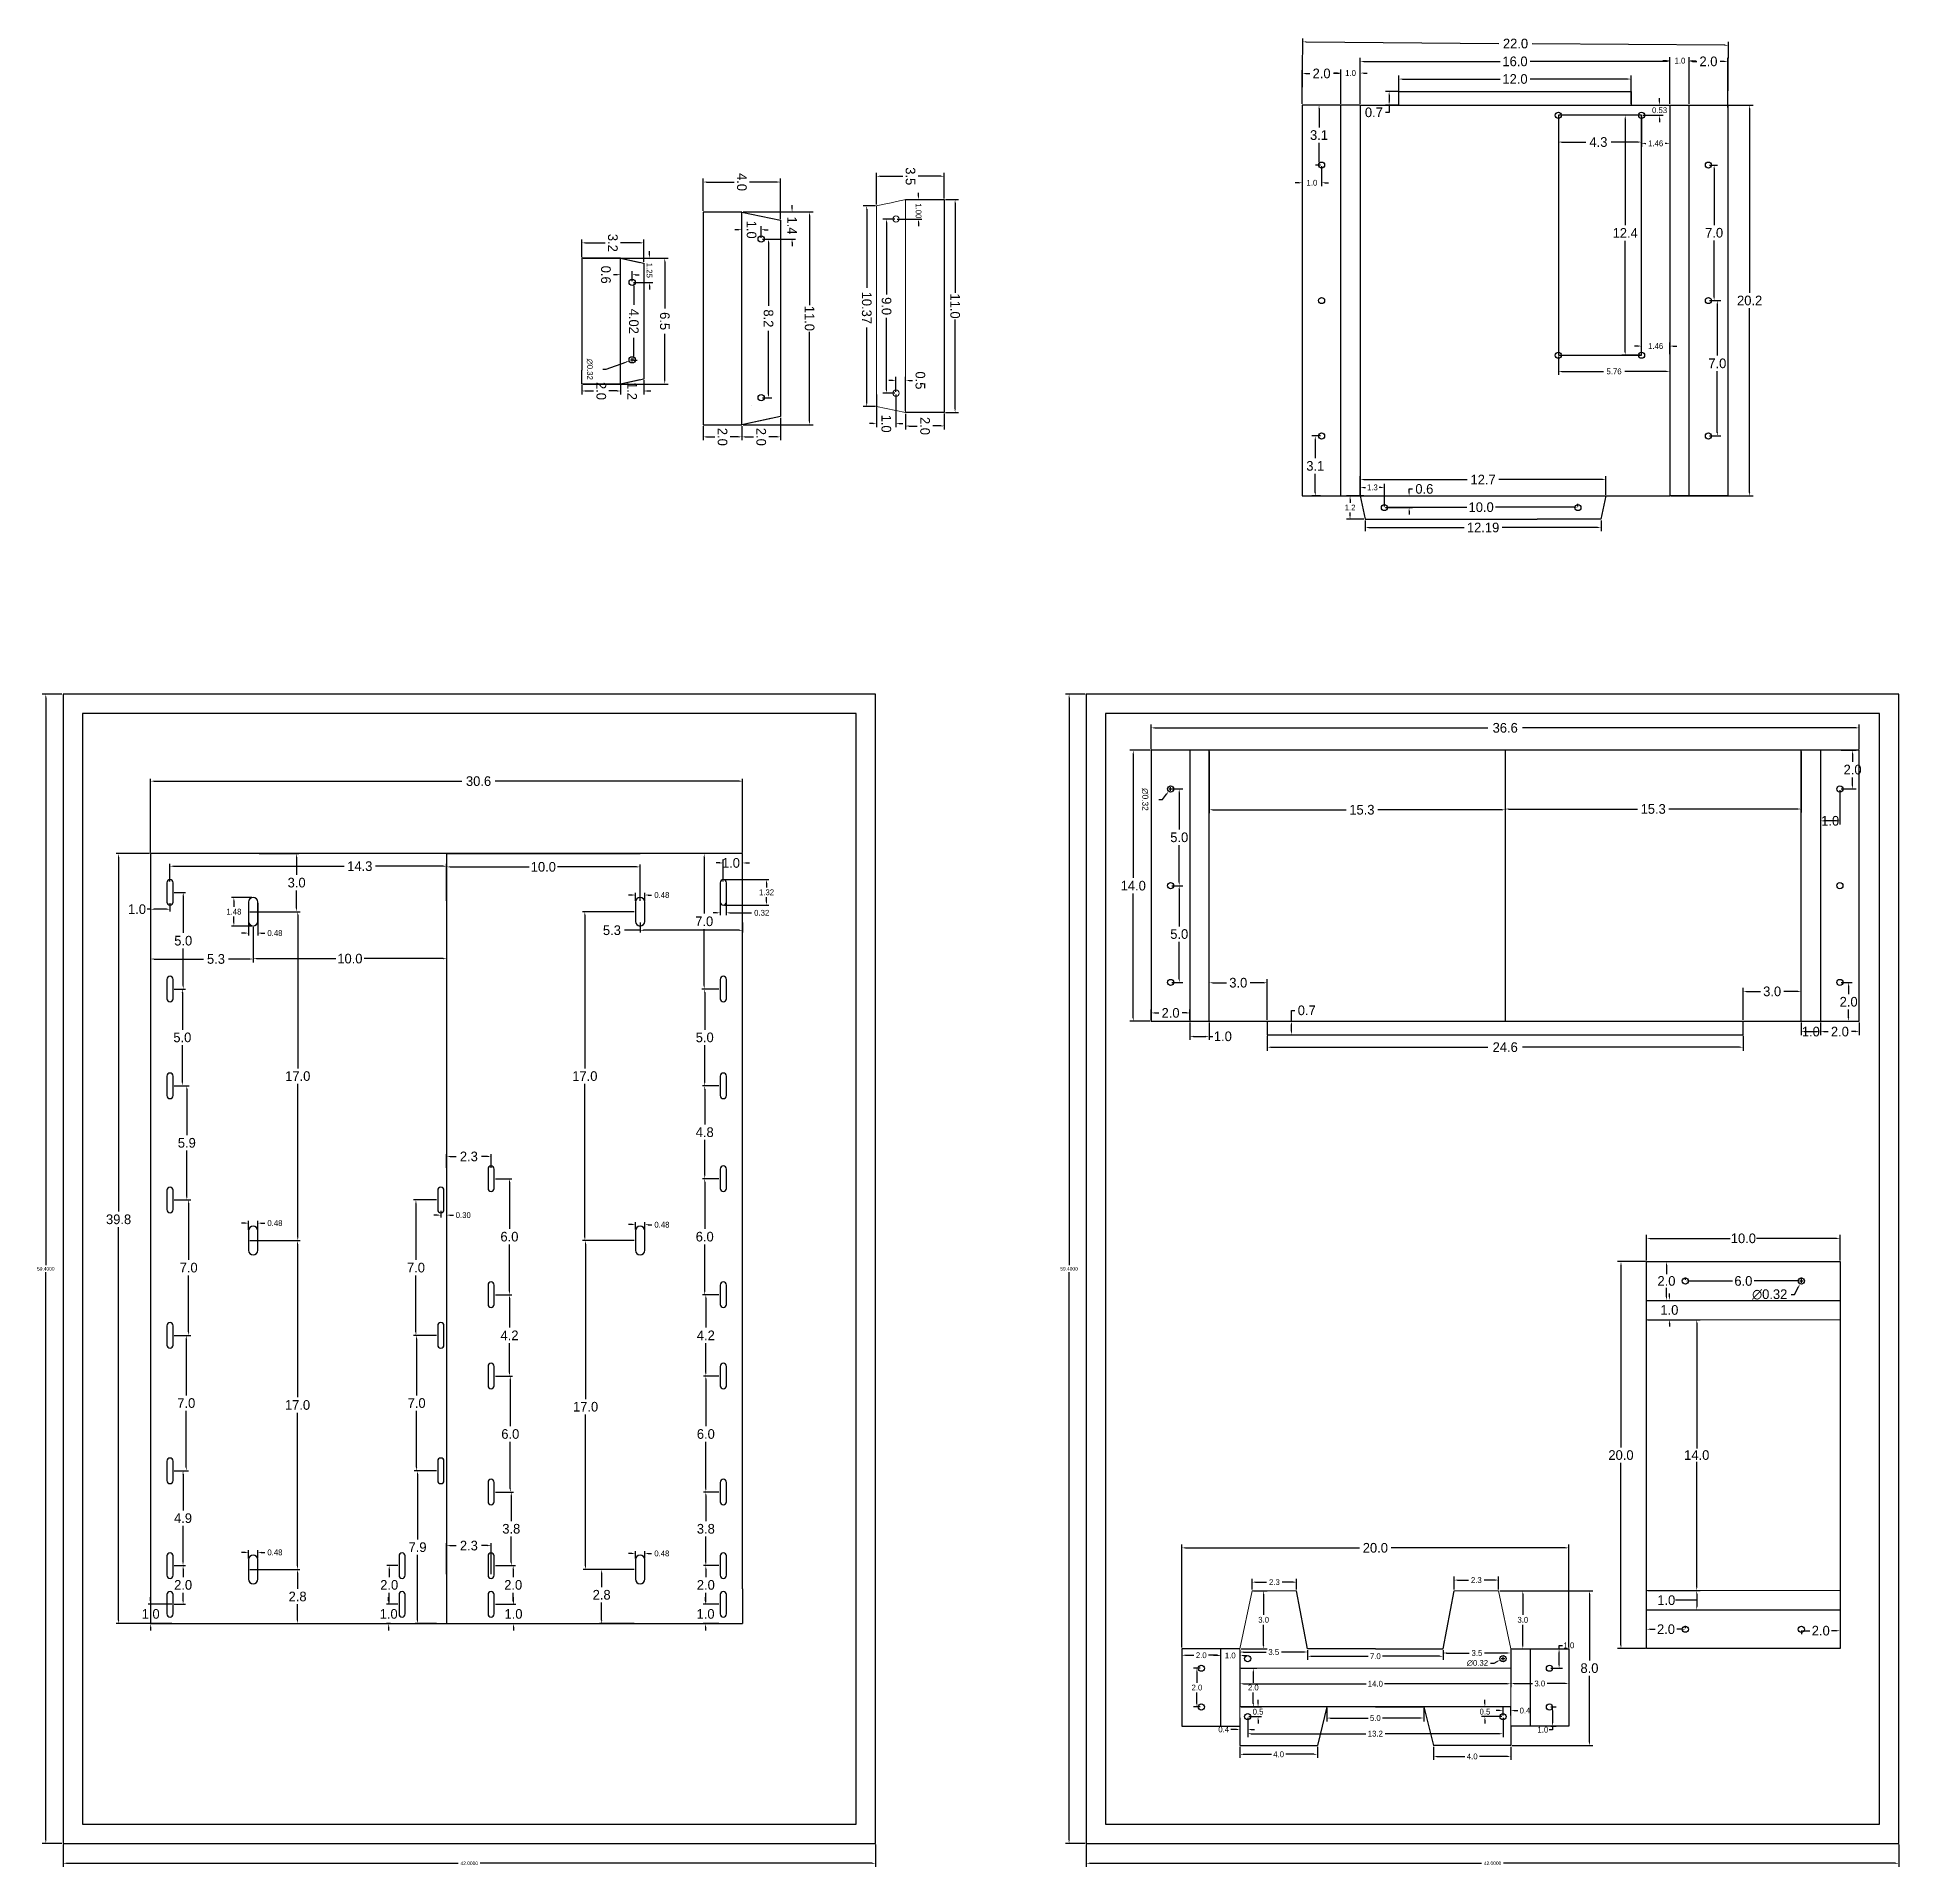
# Model space of a CAD drawing. Header units: millimetres. Extents: x -73 to 120, y 17 to 127.
# Drawn here: x 23.4 to 119.7, y 32.7 to 127.2 of the extents above; entities that cross this region are included whole.
import ezdxf
from ezdxf.lldxf.tags import DXFTag

# ---------------------------------------------------------------- set-up
doc = ezdxf.new("R2010")
doc.units = ezdxf.units.MM
doc.header["$MEASUREMENT"] = 0
doc.layers.add('Capa 1', color=7, linetype='Continuous')
tags = doc.linetypes.add('New Line1', pattern=[1.3, 1, -0.3]).pattern_tags.tags
tags[6:7] = [DXFTag(74, 4), DXFTag(75, 0), DXFTag(340, '0'), DXFTag(46, 1.0), DXFTag(50, 0.0), DXFTag(44, 0.0), DXFTag(45, 0.0)]
tags[4:5] = [DXFTag(74, 4), DXFTag(75, 0), DXFTag(340, '0'), DXFTag(46, 1.0), DXFTag(50, 0.0), DXFTag(44, 0.0), DXFTag(45, 0.0)]
tags = doc.linetypes.add('New Line26', pattern=[1.5, 1, -0.5]).pattern_tags.tags
tags[6:7] = [DXFTag(74, 4), DXFTag(75, 0), DXFTag(340, '0'), DXFTag(46, 1.0), DXFTag(50, 0.0), DXFTag(44, 0.0), DXFTag(45, 0.0)]
tags[4:5] = [DXFTag(74, 4), DXFTag(75, 0), DXFTag(340, '0'), DXFTag(46, 1.0), DXFTag(50, 0.0), DXFTag(44, 0.0), DXFTag(45, 0.0)]
doc.dimstyles.get("Standard").update_dxf_attribs({"dimtxt": 0.18, "dimasz": 0.18, "dimexe": 0.18, "dimexo": 0.0625, "dimgap": 0.09, "dimtad": 0, "dimtih": 1, "dimtoh": 1, "dimdec": 4, "dimzin": 0, "dimdsep": 46, "dimtxsty": 'Standard', "dimcen": 0.09, "dimadec": 0, "dimazin": 0, "dimtfac": 1, "dimtdec": 4, "dimtofl": 0, "dimtmove": 0, "dimatfit": 3, "dimfxl": 1, "dimtolj": 1, "dimtzin": 0, "dimarcsym": 0})

msp = doc.modelspace()

# ---------------------------------------------------------------- blocks, each defined once
blk = doc.blocks.new('*D35')
at = {"color": 0, "linetype": 'New Line1', "lineweight": -2, "transparency": 16777216}
for p, q in [((29.219, 85.045), (27.504, 85.045)), ((27.624, 84.865), (27.624, 66.542)), ((27.624, 45.425), (27.624, 65.742)), ((29.219, 45.245), (27.504, 45.245))]:
    blk.add_line(p, q, dxfattribs=at)
at = {"color": 0, "linetype": 'New Line1', "transparency": 16777216}
for points in [[(27.594, 84.865), (27.654, 84.865), (27.624, 85.045)], [(27.594, 45.425), (27.654, 45.425), (27.624, 45.245)]]:
    blk.add_solid(points, dxfattribs=at)
at = {"layer": 'Defpoints', "color": 0, "linetype": 'New Line1', "transparency": 16777216}
for p in [(27.624, 85.045), (29.281, 85.045), (29.281, 45.245)]:
    blk.add_point(p, dxfattribs=at)
at = {"color": 0, "linetype": 'New Line1', "transparency": 16777216, "insert": (27.624, 66.142), "char_height": 0.5, "width": 1.11864, "attachment_point": 5}
blk.add_mtext('\\A1;39.8', dxfattribs=at)
blk = doc.blocks.new('*D36')
at = {"color": 0, "linetype": 'New Line1', "lineweight": -2, "transparency": 16777216}
for p, q in [((29.281, 85.107), (29.281, 88.911)), ((29.461, 88.791), (45.374, 88.791)), ((59.701, 88.791), (47.09, 88.791)), ((59.881, 85.107), (59.881, 88.911))]:
    blk.add_line(p, q, dxfattribs=at)
at = {"color": 0, "linetype": 'New Line1', "transparency": 16777216}
for points in [[(29.461, 88.821), (29.461, 88.761), (29.281, 88.791)], [(59.701, 88.821), (59.701, 88.761), (59.881, 88.791)]]:
    blk.add_solid(points, dxfattribs=at)
at = {"layer": 'Defpoints', "color": 0, "linetype": 'New Line1', "transparency": 16777216}
for p in [(59.881, 88.791), (29.281, 85.045), (59.881, 85.045)]:
    blk.add_point(p, dxfattribs=at)
at = {"color": 0, "linetype": 'New Line1', "transparency": 16777216, "insert": (46.232, 88.791), "char_height": 0.5, "attachment_point": 5}
blk.add_mtext('\\A1;30.6', dxfattribs=at)
blk = doc.blocks.new('*D37')
at = {"color": 0, "lineweight": -2, "transparency": 16777216}
for p, q in [((24.752, 33.824), (24.752, 32.678)), ((66.752, 33.824), (66.752, 32.678)), ((24.932, 32.858), (45.182, 32.858)), ((66.572, 32.858), (46.322, 32.858))]:
    blk.add_line(p, q, dxfattribs=at)
at = {"color": 0, "transparency": 16777216}
for points in [[(24.932, 32.888), (24.932, 32.828), (24.752, 32.858)], [(66.572, 32.888), (66.572, 32.828), (66.752, 32.858)]]:
    blk.add_solid(points, dxfattribs=at)
at = {"layer": 'Defpoints', "color": 0, "transparency": 16777216}
for p in [(24.752, 33.886), (66.752, 33.886), (66.752, 32.858)]:
    blk.add_point(p, dxfattribs=at)
at = {"color": 0, "transparency": 16777216, "insert": (45.752, 32.858), "char_height": 0.18, "attachment_point": 5}
blk.add_mtext('\\A1;42.0000', dxfattribs=at)
blk = doc.blocks.new('*D38')
at = {"color": 0, "lineweight": -2, "transparency": 16777216}
for p, q in [((24.689, 93.286), (23.681, 93.286)), ((23.861, 93.106), (23.861, 63.766)), ((23.861, 34.066), (23.861, 63.406)), ((24.689, 33.886), (23.681, 33.886))]:
    blk.add_line(p, q, dxfattribs=at)
at = {"color": 0, "transparency": 16777216}
for points in [[(23.831, 93.106), (23.891, 93.106), (23.861, 93.286)], [(23.831, 34.066), (23.891, 34.066), (23.861, 33.886)]]:
    blk.add_solid(points, dxfattribs=at)
at = {"layer": 'Defpoints', "color": 0, "transparency": 16777216}
for p in [(23.861, 93.286), (24.752, 93.286), (24.752, 33.886)]:
    blk.add_point(p, dxfattribs=at)
at = {"color": 0, "transparency": 16777216, "insert": (23.861, 63.586), "char_height": 0.18, "attachment_point": 5}
blk.add_mtext('\\A1;59.4000', dxfattribs=at)
blk = doc.blocks.new('*D39')
at = {"color": 0, "lineweight": -2, "transparency": 16777216}
for p, q in [((77.65, 33.824), (77.65, 32.678)), ((119.65, 33.824), (119.65, 32.678)), ((77.83, 32.858), (98.08, 32.858)), ((119.47, 32.858), (99.22, 32.858))]:
    blk.add_line(p, q, dxfattribs=at)
at = {"color": 0, "transparency": 16777216}
for points in [[(77.83, 32.888), (77.83, 32.828), (77.65, 32.858)], [(119.47, 32.888), (119.47, 32.828), (119.65, 32.858)]]:
    blk.add_solid(points, dxfattribs=at)
at = {"layer": 'Defpoints', "color": 0, "transparency": 16777216}
for p in [(77.65, 33.886), (119.65, 33.886), (119.65, 32.858)]:
    blk.add_point(p, dxfattribs=at)
at = {"color": 0, "transparency": 16777216, "insert": (98.65, 32.858), "char_height": 0.18, "attachment_point": 5}
blk.add_mtext('\\A1;42.0000', dxfattribs=at)
blk = doc.blocks.new('*D40')
at = {"color": 0, "lineweight": -2, "transparency": 16777216}
for p, q in [((77.588, 93.286), (76.579, 93.286)), ((76.759, 93.106), (76.759, 63.766)), ((76.759, 34.066), (76.759, 63.406)), ((77.588, 33.886), (76.579, 33.886))]:
    blk.add_line(p, q, dxfattribs=at)
at = {"color": 0, "transparency": 16777216}
for points in [[(76.729, 93.106), (76.789, 93.106), (76.759, 93.286)], [(76.729, 34.066), (76.789, 34.066), (76.759, 33.886)]]:
    blk.add_solid(points, dxfattribs=at)
at = {"layer": 'Defpoints', "color": 0, "transparency": 16777216}
for p in [(76.759, 93.286), (77.65, 93.286), (77.65, 33.886)]:
    blk.add_point(p, dxfattribs=at)
at = {"color": 0, "transparency": 16777216, "insert": (76.759, 63.586), "char_height": 0.18, "attachment_point": 5}
blk.add_mtext('\\A1;59.4000', dxfattribs=at)
blk = doc.blocks.new('*D41')
at = {"color": 0, "linetype": 'New Line1', "lineweight": -2, "transparency": 16777216}
for p, q in [((84.005, 90.324), (84.005, 87.132)), ((99.305, 90.324), (99.305, 87.132)), ((84.185, 87.312), (91.079, 87.312)), ((99.125, 87.312), (92.712, 87.312))]:
    blk.add_line(p, q, dxfattribs=at)
at = {"color": 0, "linetype": 'New Line1', "transparency": 16777216}
for points in [[(84.185, 87.342), (84.185, 87.282), (84.005, 87.312)], [(99.125, 87.342), (99.125, 87.282), (99.305, 87.312)]]:
    blk.add_solid(points, dxfattribs=at)
at = {"layer": 'Defpoints', "color": 0, "linetype": 'New Line1', "transparency": 16777216}
for p in [(84.005, 90.387), (99.305, 90.387), (99.305, 87.312)]:
    blk.add_point(p, dxfattribs=at)
at = {"color": 0, "linetype": 'New Line1', "transparency": 16777216, "insert": (91.896, 87.312), "char_height": 0.5, "attachment_point": 5}
blk.add_mtext('\\A1;15.3', dxfattribs=at)
blk = doc.blocks.new('*D42')
at = {"color": 0, "linetype": 'New Line1', "lineweight": -2, "transparency": 16777216}
for p, q in [((99.305, 90.324), (99.305, 87.172)), ((114.605, 90.324), (114.605, 87.172)), ((99.485, 87.352), (106.138, 87.352)), ((114.425, 87.352), (107.772, 87.352))]:
    blk.add_line(p, q, dxfattribs=at)
at = {"color": 0, "linetype": 'New Line1', "transparency": 16777216}
for points in [[(99.485, 87.382), (99.485, 87.322), (99.305, 87.352)], [(114.425, 87.382), (114.425, 87.322), (114.605, 87.352)]]:
    blk.add_solid(points, dxfattribs=at)
at = {"layer": 'Defpoints', "color": 0, "linetype": 'New Line1', "transparency": 16777216}
for p in [(99.305, 90.387), (114.605, 90.387), (114.605, 87.352)]:
    blk.add_point(p, dxfattribs=at)
at = {"color": 0, "linetype": 'New Line1', "transparency": 16777216, "insert": (106.955, 87.352), "char_height": 0.5, "attachment_point": 5}
blk.add_mtext('\\A1;15.3', dxfattribs=at)
blk = doc.blocks.new('*D43')
at = {"color": 0, "linetype": 'New Line1', "lineweight": -2, "transparency": 16777216}
for p, q in [((80.943, 90.387), (79.897, 90.387)), ((80.077, 90.207), (80.077, 83.787)), ((80.077, 76.567), (80.077, 82.987)), ((80.943, 76.387), (79.897, 76.387))]:
    blk.add_line(p, q, dxfattribs=at)
at = {"color": 0, "linetype": 'New Line1', "transparency": 16777216}
for points in [[(80.047, 90.207), (80.107, 90.207), (80.077, 90.387)], [(80.047, 76.567), (80.107, 76.567), (80.077, 76.387)]]:
    blk.add_solid(points, dxfattribs=at)
at = {"layer": 'Defpoints', "color": 0, "linetype": 'New Line1', "transparency": 16777216}
for p in [(81.005, 90.387), (80.077, 76.387), (81.005, 76.387)]:
    blk.add_point(p, dxfattribs=at)
at = {"color": 0, "linetype": 'New Line1', "transparency": 16777216, "insert": (80.077, 83.387), "char_height": 0.5, "attachment_point": 5}
blk.add_mtext('\\A1;14.0', dxfattribs=at)
blk = doc.blocks.new('*D44')
at = {"color": 0, "linetype": 'New Line1', "lineweight": -2, "transparency": 16777216}
for p, q in [((83.005, 76.324), (83.005, 75.42)), ((84.005, 76.324), (84.005, 75.42)), ((83.185, 75.6), (83.825, 75.6)), ((84.005, 75.6), (84.185, 75.6))]:
    blk.add_line(p, q, dxfattribs=at)
at = {"color": 0, "linetype": 'New Line1', "transparency": 16777216}
for points in [[(83.185, 75.63), (83.185, 75.57), (83.005, 75.6)], [(83.825, 75.63), (83.825, 75.57), (84.005, 75.6)]]:
    blk.add_solid(points, dxfattribs=at)
at = {"layer": 'Defpoints', "color": 0, "linetype": 'New Line1', "transparency": 16777216}
for p in [(83.005, 76.387), (84.005, 76.387), (84.005, 75.6)]:
    blk.add_point(p, dxfattribs=at)
at = {"color": 0, "linetype": 'New Line1', "transparency": 16777216, "insert": (84.71, 75.6), "char_height": 0.5, "attachment_point": 5}
blk.add_mtext('\\A1;1.0', dxfattribs=at)
blk = doc.blocks.new('*D45')
at = {"color": 0, "linetype": 'New Line1', "lineweight": -2, "transparency": 16777216}
for p, q in [((81.005, 76.449), (81.005, 76.991)), ((83.005, 76.449), (83.005, 76.991)), ((81.185, 76.811), (81.397, 76.811)), ((82.825, 76.811), (82.613, 76.811))]:
    blk.add_line(p, q, dxfattribs=at)
at = {"color": 0, "linetype": 'New Line1', "transparency": 16777216}
for points in [[(81.185, 76.841), (81.185, 76.781), (81.005, 76.811)], [(82.825, 76.841), (82.825, 76.781), (83.005, 76.811)]]:
    blk.add_solid(points, dxfattribs=at)
at = {"layer": 'Defpoints', "color": 0, "linetype": 'New Line1', "transparency": 16777216}
for p in [(81.005, 76.811), (81.005, 76.387), (83.005, 76.387)]:
    blk.add_point(p, dxfattribs=at)
at = {"color": 0, "linetype": 'New Line1', "transparency": 16777216, "insert": (82.005, 76.811), "char_height": 0.5, "attachment_point": 5}
blk.add_mtext('\\A1;2.0', dxfattribs=at)
blk = doc.blocks.new('*D46')
at = {"color": 0, "linetype": 'New Line1', "lineweight": -2, "transparency": 16777216}
for p, q in [((114.605, 76.324), (114.605, 75.665)), ((115.605, 76.324), (115.605, 75.665)), ((114.785, 75.845), (115.425, 75.845))]:
    blk.add_line(p, q, dxfattribs=at)
at = {"color": 0, "linetype": 'New Line1', "transparency": 16777216}
for points in [[(114.785, 75.875), (114.785, 75.815), (114.605, 75.845)], [(115.425, 75.875), (115.425, 75.815), (115.605, 75.845)]]:
    blk.add_solid(points, dxfattribs=at)
at = {"layer": 'Defpoints', "color": 0, "linetype": 'New Line1', "transparency": 16777216}
for p in [(114.605, 76.387), (115.605, 76.387), (115.605, 75.845)]:
    blk.add_point(p, dxfattribs=at)
at = {"color": 0, "linetype": 'New Line1', "transparency": 16777216, "insert": (115.105, 75.845), "char_height": 0.5, "attachment_point": 5}
blk.add_mtext('\\A1;1.0', dxfattribs=at)
blk = doc.blocks.new('*D47')
at = {"color": 0, "linetype": 'New Line1', "lineweight": -2, "transparency": 16777216}
for p, q in [((115.605, 76.324), (115.605, 75.665)), ((117.605, 76.324), (117.605, 75.665)), ((115.785, 75.845), (115.997, 75.845)), ((117.425, 75.845), (117.213, 75.845))]:
    blk.add_line(p, q, dxfattribs=at)
at = {"color": 0, "linetype": 'New Line1', "transparency": 16777216}
for points in [[(115.785, 75.875), (115.785, 75.815), (115.605, 75.845)], [(117.425, 75.875), (117.425, 75.815), (117.605, 75.845)]]:
    blk.add_solid(points, dxfattribs=at)
at = {"layer": 'Defpoints', "color": 0, "linetype": 'New Line1', "transparency": 16777216}
for p in [(115.605, 76.387), (117.605, 76.387), (117.605, 75.845)]:
    blk.add_point(p, dxfattribs=at)
at = {"color": 0, "linetype": 'New Line1', "transparency": 16777216, "insert": (116.605, 75.845), "char_height": 0.5, "attachment_point": 5}
blk.add_mtext('\\A1;2.0', dxfattribs=at)
blk = doc.blocks.new('*D48')
at = {"color": 0, "linetype": 'New Line1', "lineweight": -2, "transparency": 16777216}
for p, q in [((116.668, 90.387), (117.443, 90.387)), ((117.263, 90.207), (117.263, 89.787)), ((117.263, 88.567), (117.263, 88.987)), ((116.668, 88.387), (117.443, 88.387))]:
    blk.add_line(p, q, dxfattribs=at)
at = {"color": 0, "linetype": 'New Line1', "transparency": 16777216}
for points in [[(117.233, 90.207), (117.293, 90.207), (117.263, 90.387)], [(117.233, 88.567), (117.293, 88.567), (117.263, 88.387)]]:
    blk.add_solid(points, dxfattribs=at)
at = {"layer": 'Defpoints', "color": 0, "linetype": 'New Line1', "transparency": 16777216}
for p in [(116.605, 90.387), (117.263, 90.387), (116.605, 88.387)]:
    blk.add_point(p, dxfattribs=at)
at = {"color": 0, "linetype": 'New Line1', "transparency": 16777216, "insert": (117.263, 89.387), "char_height": 0.5, "attachment_point": 5}
blk.add_mtext('\\A1;2.0', dxfattribs=at)
blk = doc.blocks.new('*D49')
at = {"color": 0, "linetype": 'New Line1', "lineweight": -2, "transparency": 16777216}
for p, q in [((115.605, 89.47), (115.605, 86.56)), ((116.605, 88.324), (116.605, 86.56)), ((116.425, 86.74), (115.785, 86.74))]:
    blk.add_line(p, q, dxfattribs=at)
at = {"color": 0, "linetype": 'New Line1', "transparency": 16777216}
for points in [[(115.785, 86.77), (115.785, 86.71), (115.605, 86.74)], [(116.425, 86.77), (116.425, 86.71), (116.605, 86.74)]]:
    blk.add_solid(points, dxfattribs=at)
at = {"layer": 'Defpoints', "color": 0, "linetype": 'New Line1', "transparency": 16777216}
for p in [(115.605, 89.532), (116.605, 88.387), (115.605, 86.74)]:
    blk.add_point(p, dxfattribs=at)
at = {"color": 0, "linetype": 'New Line1', "transparency": 16777216, "insert": (116.105, 86.74), "char_height": 0.5, "attachment_point": 5}
blk.add_mtext('\\A1;1.0', dxfattribs=at)
blk = doc.blocks.new('*D50')
at = {"color": 0, "linetype": 'New Line1', "lineweight": -2, "transparency": 16777216}
for p, q in [((82.068, 88.387), (82.634, 88.387)), ((82.454, 88.207), (82.454, 86.287)), ((82.454, 83.567), (82.454, 85.487)), ((82.068, 83.387), (82.634, 83.387))]:
    blk.add_line(p, q, dxfattribs=at)
at = {"color": 0, "linetype": 'New Line1', "transparency": 16777216}
for points in [[(82.424, 88.207), (82.484, 88.207), (82.454, 88.387)], [(82.424, 83.567), (82.484, 83.567), (82.454, 83.387)]]:
    blk.add_solid(points, dxfattribs=at)
at = {"layer": 'Defpoints', "color": 0, "linetype": 'New Line1', "transparency": 16777216}
for p in [(82.005, 88.387), (82.005, 83.387), (82.454, 83.387)]:
    blk.add_point(p, dxfattribs=at)
at = {"color": 0, "linetype": 'New Line1', "transparency": 16777216, "insert": (82.454, 85.887), "char_height": 0.5, "attachment_point": 5}
blk.add_mtext('\\A1;5.0', dxfattribs=at)
blk = doc.blocks.new('*D51')
at = {"color": 0, "linetype": 'New Line1', "lineweight": -2, "transparency": 16777216}
for p, q in [((116.668, 78.387), (117.239, 78.387)), ((117.059, 78.207), (117.059, 77.787)), ((117.059, 76.567), (117.059, 76.987)), ((116.668, 76.387), (117.239, 76.387))]:
    blk.add_line(p, q, dxfattribs=at)
at = {"color": 0, "linetype": 'New Line1', "transparency": 16777216}
for points in [[(117.029, 78.207), (117.089, 78.207), (117.059, 78.387)], [(117.029, 76.567), (117.089, 76.567), (117.059, 76.387)]]:
    blk.add_solid(points, dxfattribs=at)
at = {"layer": 'Defpoints', "color": 0, "linetype": 'New Line1', "transparency": 16777216}
for p in [(116.605, 78.387), (116.605, 76.387), (117.059, 76.387)]:
    blk.add_point(p, dxfattribs=at)
at = {"color": 0, "linetype": 'New Line1', "transparency": 16777216, "insert": (117.059, 77.387), "char_height": 0.5, "attachment_point": 5}
blk.add_mtext('\\A1;2.0', dxfattribs=at)
blk = doc.blocks.new('*D52')
at = {"color": 0, "linetype": 'New Line1', "lineweight": -2, "transparency": 16777216}
for p, q in [((82.068, 83.387), (82.634, 83.387)), ((82.454, 83.207), (82.454, 81.287)), ((82.454, 78.567), (82.454, 80.487)), ((82.068, 78.387), (82.634, 78.387))]:
    blk.add_line(p, q, dxfattribs=at)
at = {"color": 0, "linetype": 'New Line1', "transparency": 16777216}
for points in [[(82.424, 83.207), (82.484, 83.207), (82.454, 83.387)], [(82.424, 78.567), (82.484, 78.567), (82.454, 78.387)]]:
    blk.add_solid(points, dxfattribs=at)
at = {"layer": 'Defpoints', "color": 0, "linetype": 'New Line1', "transparency": 16777216}
for p in [(82.005, 83.387), (82.454, 83.387), (82.005, 78.387)]:
    blk.add_point(p, dxfattribs=at)
at = {"color": 0, "linetype": 'New Line1', "transparency": 16777216, "insert": (82.454, 80.887), "char_height": 0.5, "attachment_point": 5}
blk.add_mtext('\\A1;5.0', dxfattribs=at)
blk = doc.blocks.new('*D53')
at = {"color": 0, "linetype": 'New Line1', "lineweight": -2, "transparency": 16777216}
for p, q in [((87.068, 76.387), (88.437, 76.387)), ((88.257, 76.387), (88.257, 76.943)), ((88.257, 76.943), (88.437, 76.943)), ((88.257, 75.867), (88.257, 76.207)), ((87.068, 75.687), (88.437, 75.687))]:
    blk.add_line(p, q, dxfattribs=at)
at = {"color": 0, "linetype": 'New Line1', "transparency": 16777216}
for points in [[(88.227, 76.207), (88.287, 76.207), (88.257, 76.387)], [(88.227, 75.867), (88.287, 75.867), (88.257, 75.687)]]:
    blk.add_solid(points, dxfattribs=at)
at = {"layer": 'Defpoints', "color": 0, "linetype": 'New Line1', "transparency": 16777216}
for p in [(87.005, 76.387), (88.257, 76.387), (87.005, 75.687)]:
    blk.add_point(p, dxfattribs=at)
at = {"color": 0, "linetype": 'New Line1', "transparency": 16777216, "insert": (89.045, 76.943), "char_height": 0.5, "attachment_point": 5}
blk.add_mtext('\\A1;0.7', dxfattribs=at)
blk = doc.blocks.new('*D54')
at = {"color": 0, "linetype": 'New Line1', "lineweight": -2, "transparency": 16777216}
for p, q in [((87.005, 75.624), (87.005, 74.86)), ((111.605, 75.624), (111.605, 74.86)), ((87.185, 75.04), (98.405, 75.04)), ((111.425, 75.04), (100.205, 75.04))]:
    blk.add_line(p, q, dxfattribs=at)
at = {"color": 0, "linetype": 'New Line1', "transparency": 16777216}
for points in [[(87.185, 75.07), (87.185, 75.01), (87.005, 75.04)], [(111.425, 75.07), (111.425, 75.01), (111.605, 75.04)]]:
    blk.add_solid(points, dxfattribs=at)
at = {"layer": 'Defpoints', "color": 0, "linetype": 'New Line1', "transparency": 16777216}
for p in [(87.005, 75.687), (111.605, 75.687), (111.605, 75.04)]:
    blk.add_point(p, dxfattribs=at)
at = {"color": 0, "linetype": 'New Line1', "transparency": 16777216, "insert": (99.305, 75.04), "char_height": 0.5, "attachment_point": 5}
blk.add_mtext('\\A1;24.6', dxfattribs=at)
blk = doc.blocks.new('*D55')
at = {"color": 0, "linetype": 'New Line1', "lineweight": -2, "transparency": 16777216}
for p, q in [((91.812, 123.797), (91.812, 126.174)), ((107.812, 123.797), (107.812, 126.174)), ((91.992, 125.994), (99.037, 125.994)), ((107.632, 125.994), (100.587, 125.994))]:
    blk.add_line(p, q, dxfattribs=at)
at = {"color": 0, "linetype": 'New Line1', "transparency": 16777216}
for points in [[(91.992, 126.024), (91.992, 125.964), (91.812, 125.994)], [(107.632, 126.024), (107.632, 125.964), (107.812, 125.994)]]:
    blk.add_solid(points, dxfattribs=at)
at = {"layer": 'Defpoints', "color": 0, "linetype": 'New Line1', "transparency": 16777216}
for p in [(107.812, 125.994), (91.812, 123.735), (107.812, 123.735)]:
    blk.add_point(p, dxfattribs=at)
at = {"color": 0, "linetype": 'New Line1', "transparency": 16777216, "insert": (99.812, 125.994), "char_height": 0.5, "attachment_point": 5}
blk.add_mtext('\\A1;16.0', dxfattribs=at)
blk = doc.blocks.new('*D56')
at = {"color": 0, "linetype": 'New Line1', "lineweight": -2, "transparency": 16777216}
for p, q in [((88.812, 120.572), (88.812, 119.541)), ((89.812, 120.572), (89.812, 119.541)), ((88.632, 119.721), (88.452, 119.721)), ((89.992, 119.721), (90.172, 119.721))]:
    blk.add_line(p, q, dxfattribs=at)
at = {"color": 0, "linetype": 'New Line1', "transparency": 16777216}
for points in [[(88.632, 119.751), (88.632, 119.691), (88.812, 119.721)], [(89.992, 119.751), (89.992, 119.691), (89.812, 119.721)]]:
    blk.add_solid(points, dxfattribs=at)
at = {"layer": 'Defpoints', "color": 0, "linetype": 'New Line1', "transparency": 16777216}
for p in [(88.812, 120.635), (89.812, 120.635), (88.812, 119.721)]:
    blk.add_point(p, dxfattribs=at)
at = {"color": 0, "linetype": 'New Line1', "transparency": 16777216, "insert": (89.312, 119.721), "char_height": 0.3, "attachment_point": 5}
blk.add_mtext('\\A1;1.0', dxfattribs=at)
blk = doc.blocks.new('*D57')
at = {"color": 0, "linetype": 'New Line1', "lineweight": -2, "transparency": 16777216}
for p, q in [((88.812, 123.797), (88.812, 125.55)), ((88.992, 125.37), (89.203, 125.37)), ((90.632, 125.37), (90.42, 125.37)), ((90.812, 123.797), (90.812, 125.55))]:
    blk.add_line(p, q, dxfattribs=at)
at = {"color": 0, "linetype": 'New Line1', "transparency": 16777216}
for points in [[(88.992, 125.4), (88.992, 125.34), (88.812, 125.37)], [(90.632, 125.4), (90.632, 125.34), (90.812, 125.37)]]:
    blk.add_solid(points, dxfattribs=at)
at = {"layer": 'Defpoints', "color": 0, "linetype": 'New Line1', "transparency": 16777216}
for p in [(90.812, 125.37), (88.812, 123.735), (90.812, 123.735)]:
    blk.add_point(p, dxfattribs=at)
at = {"color": 0, "linetype": 'New Line1', "transparency": 16777216, "insert": (89.812, 125.37), "char_height": 0.5, "attachment_point": 5}
blk.add_mtext('\\A1;2.0', dxfattribs=at)
blk = doc.blocks.new('*D58')
at = {"color": 0, "linetype": 'New Line1', "lineweight": -2, "transparency": 16777216}
for p, q in [((90.632, 125.392), (90.452, 125.392)), ((90.812, 123.797), (90.812, 125.572)), ((91.812, 123.797), (91.812, 125.572)), ((91.992, 125.392), (92.172, 125.392))]:
    blk.add_line(p, q, dxfattribs=at)
at = {"color": 0, "linetype": 'New Line1', "transparency": 16777216}
for points in [[(90.632, 125.422), (90.632, 125.362), (90.812, 125.392)], [(91.992, 125.422), (91.992, 125.362), (91.812, 125.392)]]:
    blk.add_solid(points, dxfattribs=at)
at = {"layer": 'Defpoints', "color": 0, "linetype": 'New Line1', "transparency": 16777216}
for p in [(91.812, 125.392), (90.812, 123.735), (91.812, 123.735)]:
    blk.add_point(p, dxfattribs=at)
at = {"color": 0, "linetype": 'New Line1', "transparency": 16777216, "insert": (91.312, 125.392), "char_height": 0.3, "attachment_point": 5}
blk.add_mtext('\\A1;1.0', dxfattribs=at)
blk = doc.blocks.new('*D59')
at = {"color": 0, "linetype": 'New Line1', "lineweight": -2, "transparency": 16777216}
for p, q in [((107.812, 123.797), (107.812, 126.211)), ((108.812, 123.797), (108.812, 126.211)), ((107.632, 126.031), (107.452, 126.031)), ((108.992, 126.031), (109.172, 126.031))]:
    blk.add_line(p, q, dxfattribs=at)
at = {"color": 0, "linetype": 'New Line1', "transparency": 16777216}
for points in [[(107.632, 126.061), (107.632, 126.001), (107.812, 126.031)], [(108.992, 126.061), (108.992, 126.001), (108.812, 126.031)]]:
    blk.add_solid(points, dxfattribs=at)
at = {"layer": 'Defpoints', "color": 0, "linetype": 'New Line1', "transparency": 16777216}
for p in [(108.812, 126.031), (107.812, 123.735), (108.812, 123.735)]:
    blk.add_point(p, dxfattribs=at)
at = {"color": 0, "linetype": 'New Line1', "transparency": 16777216, "insert": (108.338, 126.031), "char_height": 0.3, "attachment_point": 5}
blk.add_mtext('\\A1;1.0', dxfattribs=at)
blk = doc.blocks.new('*D60')
at = {"color": 0, "linetype": 'New Line1', "lineweight": -2, "transparency": 16777216}
for p, q in [((108.812, 123.797), (108.812, 126.174)), ((110.812, 123.797), (110.812, 126.174)), ((108.992, 125.994), (109.203, 125.994)), ((110.632, 125.994), (110.42, 125.994))]:
    blk.add_line(p, q, dxfattribs=at)
at = {"color": 0, "linetype": 'New Line1', "transparency": 16777216}
for points in [[(108.992, 126.024), (108.992, 125.964), (108.812, 125.994)], [(110.632, 126.024), (110.632, 125.964), (110.812, 125.994)]]:
    blk.add_solid(points, dxfattribs=at)
at = {"layer": 'Defpoints', "color": 0, "linetype": 'New Line1', "transparency": 16777216}
for p in [(110.812, 125.994), (108.812, 123.735), (110.812, 123.735)]:
    blk.add_point(p, dxfattribs=at)
at = {"color": 0, "linetype": 'New Line1', "transparency": 16777216, "insert": (109.812, 125.994), "char_height": 0.5, "attachment_point": 5}
blk.add_mtext('\\A1;2.0', dxfattribs=at)
blk = doc.blocks.new('*D62')
at = {"color": 0, "linetype": 'New Line1', "lineweight": -2, "transparency": 16777216}
for p, q in [((109.874, 120.635), (110.286, 120.635)), ((110.106, 120.455), (110.106, 117.535)), ((110.106, 113.815), (110.106, 116.735)), ((109.874, 113.635), (110.286, 113.635))]:
    blk.add_line(p, q, dxfattribs=at)
at = {"color": 0, "linetype": 'New Line1', "transparency": 16777216}
for points in [[(110.076, 120.455), (110.136, 120.455), (110.106, 120.635)], [(110.076, 113.815), (110.136, 113.815), (110.106, 113.635)]]:
    blk.add_solid(points, dxfattribs=at)
at = {"layer": 'Defpoints', "color": 0, "linetype": 'New Line1', "transparency": 16777216}
for p in [(109.812, 120.635), (109.812, 113.635), (110.106, 113.635)]:
    blk.add_point(p, dxfattribs=at)
at = {"color": 0, "linetype": 'New Line1', "transparency": 16777216, "insert": (110.106, 117.135), "char_height": 0.5, "attachment_point": 5}
blk.add_mtext('\\A1;7.0', dxfattribs=at)
blk = doc.blocks.new('*D63')
at = {"color": 0, "linetype": 'New Line1', "lineweight": -2, "transparency": 16777216}
for p, q in [((109.874, 113.635), (110.45, 113.635)), ((110.27, 113.455), (110.27, 110.785)), ((110.27, 106.815), (110.27, 109.985)), ((109.874, 106.635), (110.45, 106.635))]:
    blk.add_line(p, q, dxfattribs=at)
at = {"color": 0, "linetype": 'New Line1', "transparency": 16777216}
for points in [[(110.24, 113.455), (110.3, 113.455), (110.27, 113.635)], [(110.24, 106.815), (110.3, 106.815), (110.27, 106.635)]]:
    blk.add_solid(points, dxfattribs=at)
at = {"layer": 'Defpoints', "color": 0, "linetype": 'New Line1', "transparency": 16777216}
for p in [(109.812, 113.635), (109.812, 106.635), (110.27, 106.635)]:
    blk.add_point(p, dxfattribs=at)
at = {"color": 0, "linetype": 'New Line1', "transparency": 16777216, "insert": (110.27, 110.385), "char_height": 0.5, "attachment_point": 5}
blk.add_mtext('\\A1;7.0', dxfattribs=at)
blk = doc.blocks.new('*D64')
at = {"color": 0, "linetype": 'New Line1', "lineweight": -2, "transparency": 16777216}
for p, q in [((89.749, 106.635), (89.306, 106.635)), ((89.486, 106.455), (89.486, 105.485)), ((89.486, 103.715), (89.486, 104.685)), ((89.749, 103.535), (89.306, 103.535))]:
    blk.add_line(p, q, dxfattribs=at)
at = {"color": 0, "linetype": 'New Line1', "transparency": 16777216}
for points in [[(89.456, 106.455), (89.516, 106.455), (89.486, 106.635)], [(89.456, 103.715), (89.516, 103.715), (89.486, 103.535)]]:
    blk.add_solid(points, dxfattribs=at)
at = {"layer": 'Defpoints', "color": 0, "linetype": 'New Line1', "transparency": 16777216}
for p in [(89.812, 106.635), (89.486, 103.535), (89.812, 103.535)]:
    blk.add_point(p, dxfattribs=at)
at = {"color": 0, "linetype": 'New Line1', "transparency": 16777216, "insert": (89.486, 105.085), "char_height": 0.5, "attachment_point": 5}
blk.add_mtext('\\A1;3.1', dxfattribs=at)
blk = doc.blocks.new('*D65')
at = {"color": 0, "linetype": 'New Line1', "lineweight": -2, "transparency": 16777216}
for p, q in [((89.749, 123.735), (89.5, 123.735)), ((89.68, 123.555), (89.68, 122.585)), ((89.68, 120.815), (89.68, 121.785)), ((89.749, 120.635), (89.5, 120.635))]:
    blk.add_line(p, q, dxfattribs=at)
at = {"color": 0, "linetype": 'New Line1', "transparency": 16777216}
for points in [[(89.65, 123.555), (89.71, 123.555), (89.68, 123.735)], [(89.65, 120.815), (89.71, 120.815), (89.68, 120.635)]]:
    blk.add_solid(points, dxfattribs=at)
at = {"layer": 'Defpoints', "color": 0, "linetype": 'New Line1', "transparency": 16777216}
for p in [(89.68, 123.735), (89.812, 123.735), (89.812, 120.635)]:
    blk.add_point(p, dxfattribs=at)
at = {"color": 0, "linetype": 'New Line1', "transparency": 16777216, "insert": (89.68, 122.185), "char_height": 0.5, "attachment_point": 5}
blk.add_mtext('\\A1;3.1', dxfattribs=at)
blk = doc.blocks.new('*D66')
at = {"color": 0, "linetype": 'New Line1', "lineweight": -2, "transparency": 16777216}
for p, q in [((92.067, 102.272), (92.067, 101.721)), ((104.257, 102.272), (104.257, 101.721)), ((92.247, 101.901), (97.178, 101.901)), ((104.077, 101.901), (99.145, 101.901))]:
    blk.add_line(p, q, dxfattribs=at)
at = {"color": 0, "linetype": 'New Line1', "transparency": 16777216}
for points in [[(92.247, 101.931), (92.247, 101.871), (92.067, 101.901)], [(104.077, 101.931), (104.077, 101.871), (104.257, 101.901)]]:
    blk.add_solid(points, dxfattribs=at)
at = {"layer": 'Defpoints', "color": 0, "linetype": 'New Line1', "transparency": 16777216}
for p in [(92.067, 102.335), (104.257, 102.335), (104.257, 101.901)]:
    blk.add_point(p, dxfattribs=at)
at = {"color": 0, "linetype": 'New Line1', "transparency": 16777216, "insert": (98.162, 101.901), "char_height": 0.5, "attachment_point": 5}
blk.add_mtext('\\A1;12.19', dxfattribs=at)
blk = doc.blocks.new('*D68')
at = {"color": 0, "linetype": 'New Line1', "lineweight": -2, "transparency": 16777216}
for p, q in [((91.874, 103.535), (94.517, 103.535)), ((94.337, 103.715), (94.337, 103.895)), ((94.337, 103.895), (94.517, 103.895)), ((93.124, 102.935), (94.517, 102.935)), ((94.337, 102.755), (94.337, 102.575))]:
    blk.add_line(p, q, dxfattribs=at)
at = {"color": 0, "linetype": 'New Line1', "transparency": 16777216}
for points in [[(94.307, 103.715), (94.367, 103.715), (94.337, 103.535)], [(94.307, 102.755), (94.367, 102.755), (94.337, 102.935)]]:
    blk.add_solid(points, dxfattribs=at)
at = {"layer": 'Defpoints', "color": 0, "linetype": 'New Line1', "transparency": 16777216}
for p in [(91.812, 103.535), (94.337, 103.535), (93.062, 102.935)]:
    blk.add_point(p, dxfattribs=at)
at = {"color": 0, "linetype": 'New Line1', "transparency": 16777216, "insert": (95.125, 103.895), "char_height": 0.5, "attachment_point": 5}
blk.add_mtext('\\A1;0.6', dxfattribs=at)
blk = doc.blocks.new('*D70')
at = {"color": 0, "linetype": 'New Line1', "lineweight": -2, "transparency": 16777216}
for p, q in [((92.004, 103.535), (91.104, 103.535)), ((91.284, 103.355), (91.284, 103.185)), ((92.004, 102.335), (91.104, 102.335)), ((91.284, 102.515), (91.284, 102.685))]:
    blk.add_line(p, q, dxfattribs=at)
at = {"color": 0, "linetype": 'New Line1', "transparency": 16777216}
for points in [[(91.254, 103.355), (91.314, 103.355), (91.284, 103.535)], [(91.254, 102.515), (91.314, 102.515), (91.284, 102.335)]]:
    blk.add_solid(points, dxfattribs=at)
at = {"layer": 'Defpoints', "color": 0, "linetype": 'New Line1', "transparency": 16777216}
for p in [(91.284, 103.535), (92.067, 103.535), (92.067, 102.335)]:
    blk.add_point(p, dxfattribs=at)
at = {"color": 0, "linetype": 'New Line1', "transparency": 16777216, "insert": (91.284, 102.935), "char_height": 0.3, "attachment_point": 5}
blk.add_mtext('\\A1;1.2', dxfattribs=at)
blk = doc.blocks.new('*D71')
at = {"color": 0, "linetype": 'New Line1', "lineweight": -2, "transparency": 16777216}
for p, q in [((93.062, 102.997), (93.062, 103.132)), ((103.062, 102.997), (103.062, 103.132)), ((93.242, 102.952), (97.328, 102.952)), ((102.882, 102.952), (98.795, 102.952))]:
    blk.add_line(p, q, dxfattribs=at)
at = {"color": 0, "linetype": 'New Line1', "transparency": 16777216}
for points in [[(93.242, 102.982), (93.242, 102.922), (93.062, 102.952)], [(102.882, 102.982), (102.882, 102.922), (103.062, 102.952)]]:
    blk.add_solid(points, dxfattribs=at)
at = {"layer": 'Defpoints', "color": 0, "linetype": 'New Line1', "transparency": 16777216}
for p in [(93.062, 102.952), (93.062, 102.935), (103.062, 102.935)]:
    blk.add_point(p, dxfattribs=at)
at = {"color": 0, "linetype": 'New Line1', "transparency": 16777216, "insert": (98.062, 102.952), "char_height": 0.5, "attachment_point": 5}
blk.add_mtext('\\A1;10.0', dxfattribs=at)
blk = doc.blocks.new('*D73')
at = {"color": 0, "linetype": 'New Line1', "lineweight": -2, "transparency": 16777216}
for p, q in [((91.812, 103.597), (91.812, 104.155)), ((91.992, 103.975), (92.087, 103.975)), ((92.882, 103.975), (92.787, 103.975)), ((93.062, 103.029), (93.062, 104.155))]:
    blk.add_line(p, q, dxfattribs=at)
at = {"color": 0, "linetype": 'New Line1', "transparency": 16777216}
for points in [[(91.992, 104.005), (91.992, 103.945), (91.812, 103.975)], [(92.882, 104.005), (92.882, 103.945), (93.062, 103.975)]]:
    blk.add_solid(points, dxfattribs=at)
at = {"layer": 'Defpoints', "color": 0, "linetype": 'New Line1', "transparency": 16777216}
for p in [(93.062, 103.975), (91.812, 103.535), (93.062, 102.967)]:
    blk.add_point(p, dxfattribs=at)
at = {"color": 0, "linetype": 'New Line1', "transparency": 16777216, "insert": (92.437, 103.975), "char_height": 0.3, "attachment_point": 5}
blk.add_mtext('\\A1;1.3', dxfattribs=at)
blk = doc.blocks.new('*D74')
at = {"color": 0, "linetype": 'New Line1', "lineweight": -2, "transparency": 16777216}
for p, q in [((106.679, 60.956), (109.387, 60.956)), ((109.207, 60.776), (109.207, 54.306)), ((109.207, 47.136), (109.207, 53.606)), ((106.679, 46.956), (109.387, 46.956))]:
    blk.add_line(p, q, dxfattribs=at)
at = {"color": 0, "linetype": 'New Line1', "transparency": 16777216}
for points in [[(109.177, 60.776), (109.237, 60.776), (109.207, 60.956)], [(109.177, 47.136), (109.237, 47.136), (109.207, 46.956)]]:
    blk.add_solid(points, dxfattribs=at)
at = {"layer": 'Defpoints', "color": 0, "linetype": 'New Line1', "transparency": 16777216}
for p in [(106.617, 60.956), (109.207, 60.956), (106.617, 46.956)]:
    blk.add_point(p, dxfattribs=at)
at = {"color": 0, "linetype": 'New Line1', "transparency": 16777216, "insert": (109.207, 53.956), "char_height": 0.5, "attachment_point": 5}
blk.add_mtext('\\A1;14.0', dxfattribs=at)
blk = doc.blocks.new('*D76')
at = {"color": 0, "linetype": 'New Line1', "lineweight": -2, "transparency": 16777216}
for p, q in [((106.679, 61.956), (107.972, 61.956)), ((107.792, 62.136), (107.792, 62.316)), ((106.679, 60.956), (107.972, 60.956)), ((107.792, 60.776), (107.792, 60.596))]:
    blk.add_line(p, q, dxfattribs=at)
at = {"color": 0, "linetype": 'New Line1', "transparency": 16777216}
for points in [[(107.762, 62.136), (107.822, 62.136), (107.792, 61.956)], [(107.762, 60.776), (107.822, 60.776), (107.792, 60.956)]]:
    blk.add_solid(points, dxfattribs=at)
at = {"layer": 'Defpoints', "color": 0, "linetype": 'New Line1', "transparency": 16777216}
for p in [(106.617, 61.956), (107.792, 61.956), (106.617, 60.956)]:
    blk.add_point(p, dxfattribs=at)
at = {"color": 0, "linetype": 'New Line1', "transparency": 16777216, "insert": (107.792, 61.456), "char_height": 0.5, "attachment_point": 5}
blk.add_mtext('\\A1;1.0', dxfattribs=at)
blk = doc.blocks.new('*D77')
at = {"color": 0, "linetype": 'New Line1', "lineweight": -2, "transparency": 16777216}
for p, q in [((106.679, 63.956), (107.821, 63.956)), ((107.641, 63.776), (107.641, 63.306)), ((107.641, 62.136), (107.641, 62.606)), ((106.679, 61.956), (107.821, 61.956))]:
    blk.add_line(p, q, dxfattribs=at)
at = {"color": 0, "linetype": 'New Line1', "transparency": 16777216}
for points in [[(107.611, 63.776), (107.671, 63.776), (107.641, 63.956)], [(107.611, 62.136), (107.671, 62.136), (107.641, 61.956)]]:
    blk.add_solid(points, dxfattribs=at)
at = {"layer": 'Defpoints', "color": 0, "linetype": 'New Line1', "transparency": 16777216}
for p in [(106.617, 63.956), (107.641, 63.956), (106.617, 61.956)]:
    blk.add_point(p, dxfattribs=at)
at = {"color": 0, "linetype": 'New Line1', "transparency": 16777216, "insert": (107.641, 62.956), "char_height": 0.5, "attachment_point": 5}
blk.add_mtext('\\A1;2.0', dxfattribs=at)
blk = doc.blocks.new('*D78')
at = {"color": 0, "linetype": 'New Line1', "lineweight": -2, "transparency": 16777216}
for p, q in [((106.617, 45.018), (106.617, 45.136)), ((106.797, 44.956), (107.059, 44.956)), ((108.437, 44.956), (108.175, 44.956)), ((108.617, 45.018), (108.617, 45.136))]:
    blk.add_line(p, q, dxfattribs=at)
at = {"color": 0, "linetype": 'New Line1', "transparency": 16777216}
for points in [[(106.797, 44.986), (106.797, 44.926), (106.617, 44.956)], [(108.437, 44.986), (108.437, 44.926), (108.617, 44.956)]]:
    blk.add_solid(points, dxfattribs=at)
at = {"layer": 'Defpoints', "color": 0, "linetype": 'New Line1', "transparency": 16777216}
for p in [(106.617, 44.956), (106.617, 44.956), (108.617, 44.956)]:
    blk.add_point(p, dxfattribs=at)
at = {"color": 0, "linetype": 'New Line1', "transparency": 16777216, "insert": (107.617, 44.956), "char_height": 0.5, "attachment_point": 5}
blk.add_mtext('\\A1;2.0', dxfattribs=at)
blk = doc.blocks.new('*D79')
at = {"color": 0, "linetype": 'New Line1', "lineweight": -2, "transparency": 16777216}
for p, q in [((114.617, 44.893), (114.617, 44.699)), ((114.797, 44.879), (115.059, 44.879)), ((116.437, 44.879), (116.175, 44.879)), ((116.617, 44.893), (116.617, 44.699))]:
    blk.add_line(p, q, dxfattribs=at)
at = {"color": 0, "linetype": 'New Line1', "transparency": 16777216}
for points in [[(114.797, 44.909), (114.797, 44.849), (114.617, 44.879)], [(116.437, 44.909), (116.437, 44.849), (116.617, 44.879)]]:
    blk.add_solid(points, dxfattribs=at)
at = {"layer": 'Defpoints', "color": 0, "linetype": 'New Line1', "transparency": 16777216}
for p in [(114.617, 44.956), (116.617, 44.956), (116.617, 44.879)]:
    blk.add_point(p, dxfattribs=at)
at = {"color": 0, "linetype": 'New Line1', "transparency": 16777216, "insert": (115.617, 44.879), "char_height": 0.5, "attachment_point": 5}
blk.add_mtext('\\A1;2.0', dxfattribs=at)
blk = doc.blocks.new('*D80')
at = {"color": 0, "linetype": 'New Line1', "lineweight": -2, "transparency": 16777216}
for p, q in [((108.617, 63.018), (108.617, 63.136)), ((108.797, 62.956), (111.059, 62.956)), ((114.437, 62.956), (112.175, 62.956)), ((114.617, 63.018), (114.617, 63.136))]:
    blk.add_line(p, q, dxfattribs=at)
at = {"color": 0, "linetype": 'New Line1', "transparency": 16777216}
for points in [[(108.797, 62.986), (108.797, 62.926), (108.617, 62.956)], [(114.437, 62.986), (114.437, 62.926), (114.617, 62.956)]]:
    blk.add_solid(points, dxfattribs=at)
at = {"layer": 'Defpoints', "color": 0, "linetype": 'New Line1', "transparency": 16777216}
for p in [(108.617, 62.956), (108.617, 62.956), (114.617, 62.956)]:
    blk.add_point(p, dxfattribs=at)
at = {"color": 0, "linetype": 'New Line1', "transparency": 16777216, "insert": (111.617, 62.956), "char_height": 0.5, "attachment_point": 5}
blk.add_mtext('\\A1;6.0', dxfattribs=at)
blk = doc.blocks.new('*D84')
at = {"color": 0, "linetype": 'New Line1', "lineweight": -2, "transparency": 16777216}
for p, q in [((107.874, 123.735), (112.12, 123.735)), ((111.94, 123.555), (111.94, 114.035)), ((111.94, 103.715), (111.94, 113.235)), ((107.874, 103.535), (112.12, 103.535))]:
    blk.add_line(p, q, dxfattribs=at)
at = {"color": 0, "linetype": 'New Line1', "transparency": 16777216}
for points in [[(111.91, 123.555), (111.97, 123.555), (111.94, 123.735)], [(111.91, 103.715), (111.97, 103.715), (111.94, 103.535)]]:
    blk.add_solid(points, dxfattribs=at)
at = {"layer": 'Defpoints', "color": 0, "linetype": 'New Line1', "transparency": 16777216}
for p in [(107.812, 123.735), (111.94, 123.735), (107.812, 103.535)]:
    blk.add_point(p, dxfattribs=at)
at = {"color": 0, "linetype": 'New Line1', "transparency": 16777216, "insert": (111.94, 113.635), "char_height": 0.5, "attachment_point": 5}
blk.add_mtext('\\A1;20.2', dxfattribs=at)
blk = doc.blocks.new('*D85')
at = {"color": 0, "linetype": 'New Line1', "lineweight": -2, "transparency": 16777216}
for p, q in [((93.812, 123.797), (93.812, 125.263)), ((105.812, 123.797), (105.812, 125.263)), ((93.992, 125.083), (99.037, 125.083)), ((105.632, 125.083), (100.587, 125.083))]:
    blk.add_line(p, q, dxfattribs=at)
at = {"color": 0, "linetype": 'New Line1', "transparency": 16777216}
for points in [[(93.992, 125.113), (93.992, 125.053), (93.812, 125.083)], [(105.632, 125.113), (105.632, 125.053), (105.812, 125.083)]]:
    blk.add_solid(points, dxfattribs=at)
at = {"layer": 'Defpoints', "color": 0, "linetype": 'New Line1', "transparency": 16777216}
for p in [(105.812, 125.083), (93.812, 123.735), (105.812, 123.735)]:
    blk.add_point(p, dxfattribs=at)
at = {"color": 0, "linetype": 'New Line1', "transparency": 16777216, "insert": (99.812, 125.083), "char_height": 0.5, "attachment_point": 5}
blk.add_mtext('\\A1;12.0', dxfattribs=at)
blk = doc.blocks.new('*D86')
at = {"color": 0, "linetype": 'New Line1', "lineweight": -2, "transparency": 16777216}
for p, q in [((93.749, 124.435), (93.125, 124.435)), ((93.305, 124.255), (93.305, 123.915)), ((93.749, 123.735), (93.125, 123.735)), ((93.305, 123.36), (93.125, 123.36)), ((93.305, 123.735), (93.305, 123.36))]:
    blk.add_line(p, q, dxfattribs=at)
at = {"color": 0, "linetype": 'New Line1', "transparency": 16777216}
for points in [[(93.275, 124.255), (93.335, 124.255), (93.305, 124.435)], [(93.275, 123.915), (93.335, 123.915), (93.305, 123.735)]]:
    blk.add_solid(points, dxfattribs=at)
at = {"layer": 'Defpoints', "color": 0, "linetype": 'New Line1', "transparency": 16777216}
for p in [(93.305, 124.435), (93.812, 124.435), (93.812, 123.735)]:
    blk.add_point(p, dxfattribs=at)
at = {"color": 0, "linetype": 'New Line1', "transparency": 16777216, "insert": (92.516, 123.36), "char_height": 0.5, "attachment_point": 5}
blk.add_mtext('\\A1;0.7', dxfattribs=at)
blk = doc.blocks.new('*D89')
at = {"color": 0, "linetype": 'New Line1', "lineweight": -2, "transparency": 16777216}
for p, q in [((85.592, 43.88), (85.592, 41.957)), ((99.592, 43.88), (99.592, 41.957)), ((85.772, 42.137), (92.117, 42.137)), ((99.412, 42.137), (93.067, 42.137))]:
    blk.add_line(p, q, dxfattribs=at)
at = {"color": 0, "linetype": 'New Line1', "transparency": 16777216}
for points in [[(85.772, 42.167), (85.772, 42.107), (85.592, 42.137)], [(99.412, 42.167), (99.412, 42.107), (99.592, 42.137)]]:
    blk.add_solid(points, dxfattribs=at)
at = {"layer": 'Defpoints', "color": 0, "linetype": 'New Line1', "transparency": 16777216}
for p in [(85.592, 43.942), (99.592, 43.942), (99.592, 42.137)]:
    blk.add_point(p, dxfattribs=at)
at = {"color": 0, "linetype": 'New Line1', "transparency": 16777216, "insert": (92.592, 42.137), "char_height": 0.3, "attachment_point": 5}
blk.add_mtext('\\A1;14.0', dxfattribs=at)
blk = doc.blocks.new('*D90')
at = {"color": 0, "linetype": 'New Line1', "lineweight": -2, "transparency": 16777216}
for p, q in [((86.286, 46.942), (86.997, 46.942)), ((86.817, 46.762), (86.817, 45.692)), ((86.817, 44.122), (86.817, 45.192)), ((85.654, 43.942), (86.997, 43.942))]:
    blk.add_line(p, q, dxfattribs=at)
at = {"color": 0, "linetype": 'New Line1', "transparency": 16777216}
for points in [[(86.787, 46.762), (86.847, 46.762), (86.817, 46.942)], [(86.787, 44.122), (86.847, 44.122), (86.817, 43.942)]]:
    blk.add_solid(points, dxfattribs=at)
at = {"layer": 'Defpoints', "color": 0, "linetype": 'New Line1', "transparency": 16777216}
for p in [(86.223, 46.942), (86.817, 46.942), (85.592, 43.942)]:
    blk.add_point(p, dxfattribs=at)
at = {"color": 0, "linetype": 'New Line1', "transparency": 16777216, "insert": (86.817, 45.442), "char_height": 0.3, "attachment_point": 5}
blk.add_mtext('\\A1;3.0', dxfattribs=at)
blk = doc.blocks.new('*D91')
at = {"color": 0, "linetype": 'New Line1', "lineweight": -2, "transparency": 16777216}
for p, q in [((99.592, 43.88), (99.592, 41.969)), ((102.592, 43.88), (102.592, 41.969)), ((99.772, 42.149), (100.717, 42.149)), ((102.412, 42.149), (101.467, 42.149))]:
    blk.add_line(p, q, dxfattribs=at)
at = {"color": 0, "linetype": 'New Line1', "transparency": 16777216}
for points in [[(99.772, 42.179), (99.772, 42.119), (99.592, 42.149)], [(102.412, 42.179), (102.412, 42.119), (102.592, 42.149)]]:
    blk.add_solid(points, dxfattribs=at)
at = {"layer": 'Defpoints', "color": 0, "linetype": 'New Line1', "transparency": 16777216}
for p in [(99.592, 43.942), (102.592, 43.942), (102.592, 42.149)]:
    blk.add_point(p, dxfattribs=at)
at = {"color": 0, "linetype": 'New Line1', "transparency": 16777216, "insert": (101.092, 42.149), "char_height": 0.3, "attachment_point": 5}
blk.add_mtext('\\A1;3.0', dxfattribs=at)
blk = doc.blocks.new('*D92')
at = {"color": 0, "linetype": 'New Line1', "lineweight": -2, "transparency": 16777216}
for p, q in [((101.655, 40.941), (101.935, 40.941)), ((101.755, 40.761), (101.755, 40.122)), ((101.755, 39.762), (101.575, 39.762)), ((101.655, 39.942), (101.935, 39.942)), ((101.755, 39.942), (101.755, 39.762))]:
    blk.add_line(p, q, dxfattribs=at)
at = {"color": 0, "linetype": 'New Line1', "transparency": 16777216}
for points in [[(101.725, 40.761), (101.785, 40.761), (101.755, 40.941)], [(101.725, 40.122), (101.785, 40.122), (101.755, 39.942)]]:
    blk.add_solid(points, dxfattribs=at)
at = {"layer": 'Defpoints', "color": 0, "linetype": 'New Line1', "transparency": 16777216}
for p in [(101.593, 40.941), (101.593, 39.942), (101.755, 39.942)]:
    blk.add_point(p, dxfattribs=at)
at = {"color": 0, "linetype": 'New Line1', "transparency": 16777216, "insert": (101.25, 39.762), "char_height": 0.3, "attachment_point": 5}
blk.add_mtext('\\A1;1.0', dxfattribs=at)
blk = doc.blocks.new('*D93')
at = {"color": 0, "linetype": 'New Line1', "lineweight": -2, "transparency": 16777216}
for p, q in [((101.655, 43.942), (102.271, 43.942)), ((102.091, 43.942), (102.091, 44.122)), ((102.091, 44.122), (102.271, 44.122)), ((102.091, 43.12), (102.091, 43.762)), ((101.655, 42.94), (102.271, 42.94))]:
    blk.add_line(p, q, dxfattribs=at)
at = {"color": 0, "linetype": 'New Line1', "transparency": 16777216}
for points in [[(102.061, 43.762), (102.121, 43.762), (102.091, 43.942)], [(102.061, 43.12), (102.121, 43.12), (102.091, 42.94)]]:
    blk.add_solid(points, dxfattribs=at)
at = {"layer": 'Defpoints', "color": 0, "linetype": 'New Line1', "transparency": 16777216}
for p in [(101.593, 43.942), (102.091, 43.942), (101.593, 42.94)]:
    blk.add_point(p, dxfattribs=at)
at = {"color": 0, "linetype": 'New Line1', "transparency": 16777216, "insert": (102.596, 44.122), "char_height": 0.3, "attachment_point": 5}
blk.add_mtext('\\A1;1.0', dxfattribs=at)
blk = doc.blocks.new('*D94')
at = {"color": 0, "linetype": 'New Line1', "lineweight": -2, "transparency": 16777216}
for p, q in [((83.529, 42.94), (83.188, 42.94)), ((83.368, 42.76), (83.368, 42.191)), ((83.368, 41.121), (83.368, 41.691)), ((83.529, 40.941), (83.188, 40.941))]:
    blk.add_line(p, q, dxfattribs=at)
at = {"color": 0, "linetype": 'New Line1', "transparency": 16777216}
for points in [[(83.338, 42.76), (83.398, 42.76), (83.368, 42.94)], [(83.338, 41.121), (83.398, 41.121), (83.368, 40.941)]]:
    blk.add_solid(points, dxfattribs=at)
at = {"layer": 'Defpoints', "color": 0, "linetype": 'New Line1', "transparency": 16777216}
for p in [(83.368, 42.94), (83.592, 42.94), (83.592, 40.941)]:
    blk.add_point(p, dxfattribs=at)
at = {"color": 0, "linetype": 'New Line1', "transparency": 16777216, "insert": (83.368, 41.941), "char_height": 0.3, "attachment_point": 5}
blk.add_mtext('\\A1;2.0', dxfattribs=at)
blk = doc.blocks.new('*D95')
at = {"color": 0, "linetype": 'New Line1', "lineweight": -2, "transparency": 16777216}
for p, q in [((85.592, 43.88), (85.592, 43.598)), ((85.772, 43.778), (86.942, 43.778)), ((88.912, 43.778), (87.742, 43.778)), ((89.092, 43.88), (89.092, 43.598))]:
    blk.add_line(p, q, dxfattribs=at)
at = {"color": 0, "linetype": 'New Line1', "transparency": 16777216}
for points in [[(85.772, 43.808), (85.772, 43.748), (85.592, 43.778)], [(88.912, 43.808), (88.912, 43.748), (89.092, 43.778)]]:
    blk.add_solid(points, dxfattribs=at)
at = {"layer": 'Defpoints', "color": 0, "linetype": 'New Line1', "transparency": 16777216}
for p in [(85.592, 43.942), (89.092, 43.942), (89.092, 43.778)]:
    blk.add_point(p, dxfattribs=at)
at = {"color": 0, "linetype": 'New Line1', "transparency": 16777216, "insert": (87.342, 43.778), "char_height": 0.3, "attachment_point": 5}
blk.add_mtext('\\A1;3.5', dxfattribs=at)
blk = doc.blocks.new('*D96')
at = {"color": 0, "linetype": 'New Line1', "lineweight": -2, "transparency": 16777216}
for p, q in [((89.092, 43.88), (89.092, 43.379)), ((89.272, 43.559), (92.217, 43.559)), ((95.912, 43.559), (92.967, 43.559)), ((96.092, 43.88), (96.092, 43.379))]:
    blk.add_line(p, q, dxfattribs=at)
at = {"color": 0, "linetype": 'New Line1', "transparency": 16777216}
for points in [[(89.272, 43.589), (89.272, 43.529), (89.092, 43.559)], [(95.912, 43.589), (95.912, 43.529), (96.092, 43.559)]]:
    blk.add_solid(points, dxfattribs=at)
at = {"layer": 'Defpoints', "color": 0, "linetype": 'New Line1', "transparency": 16777216}
for p in [(89.092, 43.942), (96.092, 43.942), (96.092, 43.559)]:
    blk.add_point(p, dxfattribs=at)
at = {"color": 0, "linetype": 'New Line1', "transparency": 16777216, "insert": (92.592, 43.559), "char_height": 0.3, "attachment_point": 5}
blk.add_mtext('\\A1;7.0', dxfattribs=at)
blk = doc.blocks.new('*D97')
at = {"color": 0, "linetype": 'New Line1', "lineweight": -2, "transparency": 16777216}
for p, q in [((96.092, 43.88), (96.092, 43.547)), ((96.272, 43.727), (97.442, 43.727)), ((99.412, 43.727), (98.242, 43.727)), ((99.592, 43.88), (99.592, 43.547))]:
    blk.add_line(p, q, dxfattribs=at)
at = {"color": 0, "linetype": 'New Line1', "transparency": 16777216}
for points in [[(96.272, 43.757), (96.272, 43.697), (96.092, 43.727)], [(99.412, 43.757), (99.412, 43.697), (99.592, 43.727)]]:
    blk.add_solid(points, dxfattribs=at)
at = {"layer": 'Defpoints', "color": 0, "linetype": 'New Line1', "transparency": 16777216}
for p in [(96.092, 43.942), (99.592, 43.942), (99.592, 43.727)]:
    blk.add_point(p, dxfattribs=at)
at = {"color": 0, "linetype": 'New Line1', "transparency": 16777216, "insert": (97.842, 43.727), "char_height": 0.3, "attachment_point": 5}
blk.add_mtext('\\A1;3.5', dxfattribs=at)
blk = doc.blocks.new('*D98')
at = {"color": 0, "linetype": 'New Line1', "lineweight": -2, "transparency": 16777216}
for p, q in [((85.654, 42.94), (86.464, 42.94)), ((86.284, 42.76), (86.284, 42.191)), ((86.284, 41.122), (86.284, 41.691)), ((85.654, 40.942), (86.464, 40.942))]:
    blk.add_line(p, q, dxfattribs=at)
at = {"color": 0, "linetype": 'New Line1', "transparency": 16777216}
for points in [[(86.254, 42.76), (86.314, 42.76), (86.284, 42.94)], [(86.254, 41.122), (86.314, 41.122), (86.284, 40.942)]]:
    blk.add_solid(points, dxfattribs=at)
at = {"layer": 'Defpoints', "color": 0, "linetype": 'New Line1', "transparency": 16777216}
for p in [(85.592, 42.94), (85.592, 40.942), (86.284, 40.942)]:
    blk.add_point(p, dxfattribs=at)
at = {"color": 0, "linetype": 'New Line1', "transparency": 16777216, "insert": (86.284, 41.941), "char_height": 0.3, "attachment_point": 5}
blk.add_mtext('\\A1;2.0', dxfattribs=at)
blk = doc.blocks.new('*D99')
at = {"color": 0, "linetype": 'New Line1', "lineweight": -2, "transparency": 16777216}
for p, q in [((86.054, 40.942), (86.708, 40.942)), ((86.054, 40.442), (86.708, 40.442)), ((86.528, 41.122), (86.528, 41.302)), ((86.528, 40.262), (86.528, 40.082))]:
    blk.add_line(p, q, dxfattribs=at)
at = {"color": 0, "linetype": 'New Line1', "transparency": 16777216}
for points in [[(86.498, 41.122), (86.558, 41.122), (86.528, 40.942)], [(86.498, 40.262), (86.558, 40.262), (86.528, 40.442)]]:
    blk.add_solid(points, dxfattribs=at)
at = {"layer": 'Defpoints', "color": 0, "linetype": 'New Line1', "transparency": 16777216}
for p in [(85.992, 40.942), (85.992, 40.442), (86.528, 40.942)]:
    blk.add_point(p, dxfattribs=at)
at = {"color": 0, "linetype": 'New Line1', "transparency": 16777216, "insert": (86.528, 40.692), "char_height": 0.3, "attachment_point": 5}
blk.add_mtext('\\A1;0.5', dxfattribs=at)
blk = doc.blocks.new('*D100')
at = {"color": 0, "linetype": 'New Line1', "lineweight": -2, "transparency": 16777216}
for p, q in [((85.412, 39.774), (85.127, 39.774)), ((85.592, 40.38), (85.592, 39.594)), ((85.992, 40.38), (85.992, 39.594)), ((86.172, 39.774), (86.352, 39.774))]:
    blk.add_line(p, q, dxfattribs=at)
at = {"color": 0, "linetype": 'New Line1', "transparency": 16777216}
for points in [[(85.412, 39.804), (85.412, 39.744), (85.592, 39.774)], [(86.172, 39.804), (86.172, 39.744), (85.992, 39.774)]]:
    blk.add_solid(points, dxfattribs=at)
at = {"layer": 'Defpoints', "color": 0, "linetype": 'New Line1', "transparency": 16777216}
for p in [(85.592, 40.442), (85.992, 40.442), (85.592, 39.774)]:
    blk.add_point(p, dxfattribs=at)
at = {"color": 0, "linetype": 'New Line1', "transparency": 16777216, "insert": (84.752, 39.774), "char_height": 0.3, "attachment_point": 5}
blk.add_mtext('\\A1;0.4', dxfattribs=at)
blk = doc.blocks.new('*D101')
at = {"color": 0, "linetype": 'New Line1', "lineweight": -2, "transparency": 16777216}
for p, q in [((85.992, 40.38), (85.992, 39.376)), ((86.172, 39.556), (92.092, 39.556)), ((99.012, 39.556), (93.092, 39.556)), ((99.192, 40.38), (99.192, 39.376))]:
    blk.add_line(p, q, dxfattribs=at)
at = {"color": 0, "linetype": 'New Line1', "transparency": 16777216}
for points in [[(86.172, 39.586), (86.172, 39.526), (85.992, 39.556)], [(99.012, 39.586), (99.012, 39.526), (99.192, 39.556)]]:
    blk.add_solid(points, dxfattribs=at)
at = {"layer": 'Defpoints', "color": 0, "linetype": 'New Line1', "transparency": 16777216}
for p in [(85.992, 40.442), (99.192, 40.442), (99.192, 39.556)]:
    blk.add_point(p, dxfattribs=at)
at = {"color": 0, "linetype": 'New Line1', "transparency": 16777216, "insert": (92.592, 39.556), "char_height": 0.3, "attachment_point": 5}
blk.add_mtext('\\A1;13.2', dxfattribs=at)
blk = doc.blocks.new('*D102')
at = {"color": 0, "linetype": 'New Line1', "lineweight": -2, "transparency": 16777216}
for p, q in [((82.592, 43.88), (82.592, 43.431)), ((82.772, 43.611), (83.217, 43.611)), ((84.412, 43.611), (83.967, 43.611)), ((84.592, 43.88), (84.592, 43.431))]:
    blk.add_line(p, q, dxfattribs=at)
at = {"color": 0, "linetype": 'New Line1', "transparency": 16777216}
for points in [[(82.772, 43.641), (82.772, 43.581), (82.592, 43.611)], [(84.412, 43.641), (84.412, 43.581), (84.592, 43.611)]]:
    blk.add_solid(points, dxfattribs=at)
at = {"layer": 'Defpoints', "color": 0, "linetype": 'New Line1', "transparency": 16777216}
for p in [(82.592, 43.942), (84.592, 43.942), (84.592, 43.611)]:
    blk.add_point(p, dxfattribs=at)
at = {"color": 0, "linetype": 'New Line1', "transparency": 16777216, "insert": (83.592, 43.611), "char_height": 0.3, "attachment_point": 5}
blk.add_mtext('\\A1;2.0', dxfattribs=at)
blk = doc.blocks.new('*D103')
at = {"color": 0, "linetype": 'New Line1', "lineweight": -2, "transparency": 16777216}
for p, q in [((84.412, 43.598), (84.232, 43.598)), ((84.592, 43.88), (84.592, 43.418)), ((85.592, 43.88), (85.592, 43.418)), ((85.772, 43.598), (85.952, 43.598))]:
    blk.add_line(p, q, dxfattribs=at)
at = {"color": 0, "linetype": 'New Line1', "transparency": 16777216}
for points in [[(84.412, 43.628), (84.412, 43.568), (84.592, 43.598)], [(85.772, 43.628), (85.772, 43.568), (85.592, 43.598)]]:
    blk.add_solid(points, dxfattribs=at)
at = {"layer": 'Defpoints', "color": 0, "linetype": 'New Line1', "transparency": 16777216}
for p in [(84.592, 43.942), (85.592, 43.942), (85.592, 43.598)]:
    blk.add_point(p, dxfattribs=at)
at = {"color": 0, "linetype": 'New Line1', "transparency": 16777216, "insert": (85.092, 43.598), "char_height": 0.3, "attachment_point": 5}
blk.add_mtext('\\A1;1.0', dxfattribs=at)
blk = doc.blocks.new('*D104')
at = {"color": 0, "linetype": 'New Line1', "lineweight": -2, "transparency": 16777216}
for p, q in [((99.529, 40.942), (98.076, 40.942)), ((99.129, 40.442), (98.076, 40.442)), ((98.256, 41.122), (98.256, 41.302)), ((98.256, 40.262), (98.256, 40.082))]:
    blk.add_line(p, q, dxfattribs=at)
at = {"color": 0, "linetype": 'New Line1', "transparency": 16777216}
for points in [[(98.226, 41.122), (98.286, 41.122), (98.256, 40.942)], [(98.226, 40.262), (98.286, 40.262), (98.256, 40.442)]]:
    blk.add_solid(points, dxfattribs=at)
at = {"layer": 'Defpoints', "color": 0, "linetype": 'New Line1', "transparency": 16777216}
for p in [(98.256, 40.442), (99.192, 40.442), (99.592, 40.942)]:
    blk.add_point(p, dxfattribs=at)
at = {"color": 0, "linetype": 'New Line1', "transparency": 16777216, "insert": (98.256, 40.692), "char_height": 0.3, "attachment_point": 5}
blk.add_mtext('\\A1;0.5', dxfattribs=at)
blk = doc.blocks.new('*D105')
at = {"color": 0, "linetype": 'New Line1', "lineweight": -2, "transparency": 16777216}
for p, q in [((99.012, 40.75), (98.832, 40.75)), ((99.192, 40.505), (99.192, 40.93)), ((99.592, 40.505), (99.592, 40.93)), ((99.772, 40.75), (99.952, 40.75))]:
    blk.add_line(p, q, dxfattribs=at)
at = {"color": 0, "linetype": 'New Line1', "transparency": 16777216}
for points in [[(99.012, 40.78), (99.012, 40.72), (99.192, 40.75)], [(99.772, 40.78), (99.772, 40.72), (99.592, 40.75)]]:
    blk.add_solid(points, dxfattribs=at)
at = {"layer": 'Defpoints', "color": 0, "linetype": 'New Line1', "transparency": 16777216}
for p in [(99.192, 40.442), (99.592, 40.75), (99.592, 40.442)]:
    blk.add_point(p, dxfattribs=at)
at = {"color": 0, "linetype": 'New Line1', "transparency": 16777216, "insert": (100.327, 40.75), "char_height": 0.3, "attachment_point": 5}
blk.add_mtext('\\A1;0.4', dxfattribs=at)
blk = doc.blocks.new('*D107')
at = {"color": 0, "linetype": 'New Line1', "lineweight": -2, "transparency": 16777216}
for p, q in [((30.281, 83.606), (30.281, 84.516)), ((30.461, 84.396), (39.277, 84.396)), ((44.401, 84.396), (40.91, 84.396)), ((44.581, 83.606), (44.581, 84.516))]:
    blk.add_line(p, q, dxfattribs=at)
at = {"color": 0, "linetype": 'New Line1', "transparency": 16777216}
for points in [[(30.461, 84.426), (30.461, 84.366), (30.281, 84.396)], [(44.401, 84.426), (44.401, 84.366), (44.581, 84.396)]]:
    blk.add_solid(points, dxfattribs=at)
at = {"layer": 'Defpoints', "color": 0, "linetype": 'New Line1', "transparency": 16777216}
for p in [(44.581, 84.396), (30.281, 83.543), (44.581, 83.543)]:
    blk.add_point(p, dxfattribs=at)
at = {"color": 0, "linetype": 'New Line1', "transparency": 16777216, "insert": (40.094, 84.396), "char_height": 0.5, "attachment_point": 5}
blk.add_mtext('\\A1;14.3', dxfattribs=at)
blk = doc.blocks.new('*D108')
at = {"color": 0, "linetype": 'New Line1', "lineweight": -2, "transparency": 16777216}
for p, q in [((29.281, 82.173), (29.101, 82.173)), ((29.281, 82.481), (29.281, 82.053)), ((30.101, 82.173), (29.461, 82.173)), ((30.281, 82.481), (30.281, 82.053))]:
    blk.add_line(p, q, dxfattribs=at)
at = {"color": 0, "linetype": 'New Line1', "transparency": 16777216}
for points in [[(29.461, 82.203), (29.461, 82.143), (29.281, 82.173)], [(30.101, 82.203), (30.101, 82.143), (30.281, 82.173)]]:
    blk.add_solid(points, dxfattribs=at)
at = {"layer": 'Defpoints', "color": 0, "linetype": 'New Line1', "transparency": 16777216}
for p in [(29.281, 82.543), (29.281, 82.173), (30.281, 82.543)]:
    blk.add_point(p, dxfattribs=at)
at = {"color": 0, "linetype": 'New Line1', "transparency": 16777216, "insert": (28.576, 82.173), "char_height": 0.5, "attachment_point": 5}
blk.add_mtext('\\A1;1.0', dxfattribs=at)
blk = doc.blocks.new('*D109')
at = {"color": 0, "linetype": 'New Line1', "lineweight": -2, "transparency": 16777216}
for p, q in [((34.519, 82.785), (33.463, 82.785)), ((33.583, 82.605), (33.583, 82.295)), ((34.519, 81.305), (33.463, 81.305)), ((33.583, 81.485), (33.583, 81.795))]:
    blk.add_line(p, q, dxfattribs=at)
at = {"color": 0, "linetype": 'New Line1', "transparency": 16777216}
for points in [[(33.553, 82.605), (33.613, 82.605), (33.583, 82.785)], [(33.553, 81.485), (33.613, 81.485), (33.583, 81.305)]]:
    blk.add_solid(points, dxfattribs=at)
at = {"layer": 'Defpoints', "color": 0, "linetype": 'New Line1', "transparency": 16777216}
for p in [(34.581, 82.785), (33.583, 81.305), (34.581, 81.305)]:
    blk.add_point(p, dxfattribs=at)
at = {"color": 0, "linetype": 'New Line1', "transparency": 16777216, "insert": (33.583, 82.045), "char_height": 0.3, "attachment_point": 5}
blk.add_mtext('\\A1;1.48', dxfattribs=at)
blk = doc.blocks.new('*D110')
at = {"color": 0, "linetype": 'New Line1', "lineweight": -2, "transparency": 16777216}
for p, q in [((34.341, 82.482), (34.341, 80.818)), ((34.821, 82.482), (34.821, 80.818)), ((34.161, 80.938), (33.981, 80.938)), ((35.001, 80.938), (35.181, 80.938))]:
    blk.add_line(p, q, dxfattribs=at)
at = {"color": 0, "linetype": 'New Line1', "transparency": 16777216}
for points in [[(34.161, 80.968), (34.161, 80.908), (34.341, 80.938)], [(35.001, 80.968), (35.001, 80.908), (34.821, 80.938)]]:
    blk.add_solid(points, dxfattribs=at)
at = {"layer": 'Defpoints', "color": 0, "linetype": 'New Line1', "transparency": 16777216}
for p in [(34.341, 82.545), (34.821, 82.545), (34.821, 80.938)]:
    blk.add_point(p, dxfattribs=at)
at = {"color": 0, "linetype": 'New Line1', "transparency": 16777216, "insert": (35.706, 80.938), "char_height": 0.3, "attachment_point": 5}
blk.add_mtext('\\A1;0.48', dxfattribs=at)
blk = doc.blocks.new('*D111')
at = {"color": 0, "linetype": 'New Line1', "lineweight": -2, "transparency": 16777216}
for p, q in [((58.881, 83.607), (58.881, 84.743)), ((59.881, 83.607), (59.881, 84.743)), ((58.701, 84.563), (58.521, 84.563)), ((60.061, 84.563), (60.241, 84.563))]:
    blk.add_line(p, q, dxfattribs=at)
at = {"color": 0, "linetype": 'New Line1', "transparency": 16777216}
for points in [[(58.701, 84.593), (58.701, 84.533), (58.881, 84.563)], [(60.061, 84.593), (60.061, 84.533), (59.881, 84.563)]]:
    blk.add_solid(points, dxfattribs=at)
at = {"layer": 'Defpoints', "color": 0, "linetype": 'New Line1', "transparency": 16777216}
for p in [(59.881, 84.563), (58.881, 83.545), (59.881, 83.545)]:
    blk.add_point(p, dxfattribs=at)
at = {"color": 0, "linetype": 'New Line1', "transparency": 16777216, "insert": (59.279, 84.563), "char_height": 0.5, "attachment_point": 5}
blk.add_mtext('\\A1;1.0', dxfattribs=at)
blk = doc.blocks.new('*D112')
at = {"color": 0, "linetype": 'New Line1', "lineweight": -2, "transparency": 16777216}
for p, q in [((54.581, 81.084), (53.776, 81.084)), ((54.581, 81.482), (54.581, 80.964)), ((59.701, 81.084), (54.761, 81.084)), ((59.881, 81.482), (59.881, 80.964))]:
    blk.add_line(p, q, dxfattribs=at)
at = {"color": 0, "linetype": 'New Line1', "transparency": 16777216}
for points in [[(54.761, 81.114), (54.761, 81.054), (54.581, 81.084)], [(59.701, 81.114), (59.701, 81.054), (59.881, 81.084)]]:
    blk.add_solid(points, dxfattribs=at)
at = {"layer": 'Defpoints', "color": 0, "linetype": 'New Line1', "transparency": 16777216}
for p in [(54.581, 81.545), (59.881, 81.545), (59.881, 81.084)]:
    blk.add_point(p, dxfattribs=at)
at = {"color": 0, "linetype": 'New Line1', "transparency": 16777216, "insert": (53.126, 81.084), "char_height": 0.5, "attachment_point": 5}
blk.add_mtext('\\A1;5.3', dxfattribs=at)
blk = doc.blocks.new('*D113')
at = {"color": 0, "linetype": 'New Line1', "lineweight": -2, "transparency": 16777216}
for p, q in [((44.581, 82.607), (44.581, 84.48)), ((44.761, 84.36), (48.848, 84.36)), ((54.401, 84.36), (50.315, 84.36)), ((54.581, 82.607), (54.581, 84.48))]:
    blk.add_line(p, q, dxfattribs=at)
at = {"color": 0, "linetype": 'New Line1', "transparency": 16777216}
for points in [[(44.761, 84.39), (44.761, 84.33), (44.581, 84.36)], [(54.401, 84.39), (54.401, 84.33), (54.581, 84.36)]]:
    blk.add_solid(points, dxfattribs=at)
at = {"layer": 'Defpoints', "color": 0, "linetype": 'New Line1', "transparency": 16777216}
for p in [(44.581, 84.36), (44.581, 82.545), (54.581, 82.545)]:
    blk.add_point(p, dxfattribs=at)
at = {"color": 0, "linetype": 'New Line1', "transparency": 16777216, "insert": (49.581, 84.36), "char_height": 0.5, "attachment_point": 5}
blk.add_mtext('\\A1;10.0', dxfattribs=at)
blk = doc.blocks.new('*D114')
at = {"color": 0, "linetype": 'New Line1', "lineweight": -2, "transparency": 16777216}
for p, q in [((34.404, 82.045), (37.007, 82.045)), ((36.887, 81.865), (36.887, 73.945)), ((36.887, 65.225), (36.887, 73.145)), ((34.404, 65.045), (37.007, 65.045))]:
    blk.add_line(p, q, dxfattribs=at)
at = {"color": 0, "linetype": 'New Line1', "transparency": 16777216}
for points in [[(36.857, 81.865), (36.917, 81.865), (36.887, 82.045)], [(36.857, 65.225), (36.917, 65.225), (36.887, 65.045)]]:
    blk.add_solid(points, dxfattribs=at)
at = {"layer": 'Defpoints', "color": 0, "linetype": 'New Line1', "transparency": 16777216}
for p in [(34.341, 82.045), (34.341, 65.045), (36.887, 65.045)]:
    blk.add_point(p, dxfattribs=at)
at = {"color": 0, "linetype": 'New Line1', "transparency": 16777216, "insert": (36.887, 73.545), "char_height": 0.5, "attachment_point": 5}
blk.add_mtext('\\A1;17.0', dxfattribs=at)
blk = doc.blocks.new('*D115')
at = {"color": 0, "linetype": 'New Line1', "lineweight": -2, "transparency": 16777216}
for p, q in [((34.404, 65.045), (36.994, 65.045)), ((36.874, 64.865), (36.874, 56.945)), ((36.874, 48.225), (36.874, 56.145)), ((34.404, 48.045), (36.994, 48.045))]:
    blk.add_line(p, q, dxfattribs=at)
at = {"color": 0, "linetype": 'New Line1', "transparency": 16777216}
for points in [[(36.844, 64.865), (36.904, 64.865), (36.874, 65.045)], [(36.844, 48.225), (36.904, 48.225), (36.874, 48.045)]]:
    blk.add_solid(points, dxfattribs=at)
at = {"layer": 'Defpoints', "color": 0, "linetype": 'New Line1', "transparency": 16777216}
for p in [(34.341, 65.045), (34.341, 48.045), (36.874, 48.045)]:
    blk.add_point(p, dxfattribs=at)
at = {"color": 0, "linetype": 'New Line1', "transparency": 16777216, "insert": (36.874, 56.545), "char_height": 0.5, "attachment_point": 5}
blk.add_mtext('\\A1;17.0', dxfattribs=at)
blk = doc.blocks.new('*D116')
at = {"color": 0, "linetype": 'New Line1', "lineweight": -2, "transparency": 16777216}
for p, q in [((58.659, 85.045), (57.778, 85.045)), ((57.898, 84.865), (57.898, 81.945)), ((57.898, 78.225), (57.898, 81.145)), ((58.659, 78.045), (57.778, 78.045))]:
    blk.add_line(p, q, dxfattribs=at)
at = {"color": 0, "linetype": 'New Line1', "transparency": 16777216}
for points in [[(57.868, 84.865), (57.928, 84.865), (57.898, 85.045)], [(57.868, 78.225), (57.928, 78.225), (57.898, 78.045)]]:
    blk.add_solid(points, dxfattribs=at)
at = {"layer": 'Defpoints', "color": 0, "linetype": 'New Line1', "transparency": 16777216}
for p in [(57.898, 85.045), (58.721, 85.045), (58.721, 78.045)]:
    blk.add_point(p, dxfattribs=at)
at = {"color": 0, "linetype": 'New Line1', "transparency": 16777216, "insert": (57.898, 81.545), "char_height": 0.5, "attachment_point": 5}
blk.add_mtext('\\A1;7.0', dxfattribs=at)
blk = doc.blocks.new('*D117')
at = {"color": 0, "linetype": 'New Line1', "lineweight": -2, "transparency": 16777216}
for p, q in [((58.659, 78.045), (57.803, 78.045)), ((57.923, 77.865), (57.923, 75.945)), ((57.923, 73.225), (57.923, 75.145)), ((58.659, 73.045), (57.803, 73.045))]:
    blk.add_line(p, q, dxfattribs=at)
at = {"color": 0, "linetype": 'New Line1', "transparency": 16777216}
for points in [[(57.893, 77.865), (57.953, 77.865), (57.923, 78.045)], [(57.893, 73.225), (57.953, 73.225), (57.923, 73.045)]]:
    blk.add_solid(points, dxfattribs=at)
at = {"layer": 'Defpoints', "color": 0, "linetype": 'New Line1', "transparency": 16777216}
for p in [(57.923, 78.045), (58.721, 78.045), (58.721, 73.045)]:
    blk.add_point(p, dxfattribs=at)
at = {"color": 0, "linetype": 'New Line1', "transparency": 16777216, "insert": (57.923, 75.545), "char_height": 0.5, "attachment_point": 5}
blk.add_mtext('\\A1;5.0', dxfattribs=at)
blk = doc.blocks.new('*D118')
at = {"color": 0, "linetype": 'New Line1', "lineweight": -2, "transparency": 16777216}
for p, q in [((58.659, 73.045), (57.803, 73.045)), ((57.923, 72.865), (57.923, 71.045)), ((57.923, 68.425), (57.923, 70.245)), ((58.659, 68.245), (57.803, 68.245))]:
    blk.add_line(p, q, dxfattribs=at)
at = {"color": 0, "linetype": 'New Line1', "transparency": 16777216}
for points in [[(57.893, 72.865), (57.953, 72.865), (57.923, 73.045)], [(57.893, 68.425), (57.953, 68.425), (57.923, 68.245)]]:
    blk.add_solid(points, dxfattribs=at)
at = {"layer": 'Defpoints', "color": 0, "linetype": 'New Line1', "transparency": 16777216}
for p in [(57.923, 73.045), (58.721, 73.045), (58.721, 68.245)]:
    blk.add_point(p, dxfattribs=at)
at = {"color": 0, "linetype": 'New Line1', "transparency": 16777216, "insert": (57.923, 70.645), "char_height": 0.5, "attachment_point": 5}
blk.add_mtext('\\A1;4.8', dxfattribs=at)
blk = doc.blocks.new('*D119')
at = {"color": 0, "linetype": 'New Line1', "lineweight": -2, "transparency": 16777216}
for p, q in [((58.659, 68.245), (57.803, 68.245)), ((57.923, 68.065), (57.923, 65.645)), ((57.923, 62.425), (57.923, 64.845)), ((58.659, 62.245), (57.803, 62.245))]:
    blk.add_line(p, q, dxfattribs=at)
at = {"color": 0, "linetype": 'New Line1', "transparency": 16777216}
for points in [[(57.893, 68.065), (57.953, 68.065), (57.923, 68.245)], [(57.893, 62.425), (57.953, 62.425), (57.923, 62.245)]]:
    blk.add_solid(points, dxfattribs=at)
at = {"layer": 'Defpoints', "color": 0, "linetype": 'New Line1', "transparency": 16777216}
for p in [(57.923, 68.245), (58.721, 68.245), (58.721, 62.245)]:
    blk.add_point(p, dxfattribs=at)
at = {"color": 0, "linetype": 'New Line1', "transparency": 16777216, "insert": (57.923, 65.245), "char_height": 0.5, "attachment_point": 5}
blk.add_mtext('\\A1;6.0', dxfattribs=at)
blk = doc.blocks.new('*D120')
at = {"color": 0, "linetype": 'New Line1', "lineweight": -2, "transparency": 16777216}
for p, q in [((58.659, 62.245), (57.861, 62.245)), ((57.981, 62.065), (57.981, 60.545)), ((57.981, 58.225), (57.981, 59.745)), ((58.659, 58.045), (57.861, 58.045))]:
    blk.add_line(p, q, dxfattribs=at)
at = {"color": 0, "linetype": 'New Line1', "transparency": 16777216}
for points in [[(57.951, 62.065), (58.011, 62.065), (57.981, 62.245)], [(57.951, 58.225), (58.011, 58.225), (57.981, 58.045)]]:
    blk.add_solid(points, dxfattribs=at)
at = {"layer": 'Defpoints', "color": 0, "linetype": 'New Line1', "transparency": 16777216}
for p in [(57.981, 62.245), (58.721, 62.245), (58.721, 58.045)]:
    blk.add_point(p, dxfattribs=at)
at = {"color": 0, "linetype": 'New Line1', "transparency": 16777216, "insert": (57.981, 60.145), "char_height": 0.5, "attachment_point": 5}
blk.add_mtext('\\A1;4.2', dxfattribs=at)
blk = doc.blocks.new('*D121')
at = {"color": 0, "linetype": 'New Line1', "lineweight": -2, "transparency": 16777216}
for p, q in [((58.659, 58.045), (57.861, 58.045)), ((57.981, 57.865), (57.981, 55.445)), ((57.981, 52.225), (57.981, 54.645)), ((58.659, 52.045), (57.861, 52.045))]:
    blk.add_line(p, q, dxfattribs=at)
at = {"color": 0, "linetype": 'New Line1', "transparency": 16777216}
for points in [[(57.951, 57.865), (58.011, 57.865), (57.981, 58.045)], [(57.951, 52.225), (58.011, 52.225), (57.981, 52.045)]]:
    blk.add_solid(points, dxfattribs=at)
at = {"layer": 'Defpoints', "color": 0, "linetype": 'New Line1', "transparency": 16777216}
for p in [(57.981, 58.045), (58.721, 58.045), (58.721, 52.045)]:
    blk.add_point(p, dxfattribs=at)
at = {"color": 0, "linetype": 'New Line1', "transparency": 16777216, "insert": (57.981, 55.045), "char_height": 0.5, "attachment_point": 5}
blk.add_mtext('\\A1;6.0', dxfattribs=at)
blk = doc.blocks.new('*D122')
at = {"color": 0, "linetype": 'New Line1', "lineweight": -2, "transparency": 16777216}
for p, q in [((58.659, 52.045), (57.861, 52.045)), ((57.981, 51.865), (57.981, 50.545)), ((57.981, 48.425), (57.981, 49.745)), ((58.659, 48.245), (57.861, 48.245))]:
    blk.add_line(p, q, dxfattribs=at)
at = {"color": 0, "linetype": 'New Line1', "transparency": 16777216}
for points in [[(57.951, 51.865), (58.011, 51.865), (57.981, 52.045)], [(57.951, 48.425), (58.011, 48.425), (57.981, 48.245)]]:
    blk.add_solid(points, dxfattribs=at)
at = {"layer": 'Defpoints', "color": 0, "linetype": 'New Line1', "transparency": 16777216}
for p in [(57.981, 52.045), (58.721, 52.045), (58.721, 48.245)]:
    blk.add_point(p, dxfattribs=at)
at = {"color": 0, "linetype": 'New Line1', "transparency": 16777216, "insert": (57.981, 50.145), "char_height": 0.5, "attachment_point": 5}
blk.add_mtext('\\A1;3.8', dxfattribs=at)
blk = doc.blocks.new('*D123')
at = {"color": 0, "linetype": 'New Line1', "lineweight": -2, "transparency": 16777216}
for p, q in [((58.659, 48.245), (57.861, 48.245)), ((57.981, 48.065), (57.981, 47.645)), ((58.659, 46.245), (57.861, 46.245)), ((57.981, 46.425), (57.981, 46.845))]:
    blk.add_line(p, q, dxfattribs=at)
at = {"color": 0, "linetype": 'New Line1', "transparency": 16777216}
for points in [[(57.951, 48.065), (58.011, 48.065), (57.981, 48.245)], [(57.951, 46.425), (58.011, 46.425), (57.981, 46.245)]]:
    blk.add_solid(points, dxfattribs=at)
at = {"layer": 'Defpoints', "color": 0, "linetype": 'New Line1', "transparency": 16777216}
for p in [(57.981, 48.245), (58.721, 48.245), (58.721, 46.245)]:
    blk.add_point(p, dxfattribs=at)
at = {"color": 0, "linetype": 'New Line1', "transparency": 16777216, "insert": (57.981, 47.245), "char_height": 0.5, "attachment_point": 5}
blk.add_mtext('\\A1;2.0', dxfattribs=at)
blk = doc.blocks.new('*D124')
at = {"color": 0, "linetype": 'New Line1', "lineweight": -2, "transparency": 16777216}
for p, q in [((58.659, 46.245), (57.847, 46.245)), ((57.967, 46.425), (57.967, 46.605)), ((58.659, 45.245), (57.847, 45.245)), ((57.967, 45.065), (57.967, 44.885))]:
    blk.add_line(p, q, dxfattribs=at)
at = {"color": 0, "linetype": 'New Line1', "transparency": 16777216}
for points in [[(57.937, 46.425), (57.997, 46.425), (57.967, 46.245)], [(57.937, 45.065), (57.997, 45.065), (57.967, 45.245)]]:
    blk.add_solid(points, dxfattribs=at)
at = {"layer": 'Defpoints', "color": 0, "linetype": 'New Line1', "transparency": 16777216}
for p in [(58.721, 46.245), (57.967, 45.245), (58.721, 45.245)]:
    blk.add_point(p, dxfattribs=at)
at = {"color": 0, "linetype": 'New Line1', "transparency": 16777216, "insert": (57.967, 45.745), "char_height": 0.5, "attachment_point": 5}
blk.add_mtext('\\A1;1.0', dxfattribs=at)
blk = doc.blocks.new('*D126')
at = {"color": 0, "linetype": 'New Line1', "lineweight": -2, "transparency": 16777216}
for p, q in [((47.104, 48.245), (48.143, 48.245)), ((48.023, 48.065), (48.023, 47.645)), ((47.104, 46.245), (48.143, 46.245)), ((48.023, 46.425), (48.023, 46.845))]:
    blk.add_line(p, q, dxfattribs=at)
at = {"color": 0, "linetype": 'New Line1', "transparency": 16777216}
for points in [[(47.993, 48.065), (48.053, 48.065), (48.023, 48.245)], [(47.993, 46.425), (48.053, 46.425), (48.023, 46.245)]]:
    blk.add_solid(points, dxfattribs=at)
at = {"layer": 'Defpoints', "color": 0, "linetype": 'New Line1', "transparency": 16777216}
for p in [(47.041, 48.245), (48.023, 48.245), (47.041, 46.245)]:
    blk.add_point(p, dxfattribs=at)
at = {"color": 0, "linetype": 'New Line1', "transparency": 16777216, "insert": (48.023, 47.245), "char_height": 0.5, "attachment_point": 5}
blk.add_mtext('\\A1;2.0', dxfattribs=at)
blk = doc.blocks.new('*D127')
at = {"color": 0, "linetype": 'New Line1', "lineweight": -2, "transparency": 16777216}
for p, q in [((47.104, 52.045), (48.044, 52.045)), ((47.924, 51.865), (47.924, 50.545)), ((47.924, 48.425), (47.924, 49.745)), ((47.695, 48.245), (48.044, 48.245))]:
    blk.add_line(p, q, dxfattribs=at)
at = {"color": 0, "linetype": 'New Line1', "transparency": 16777216}
for points in [[(47.894, 51.865), (47.954, 51.865), (47.924, 52.045)], [(47.894, 48.425), (47.954, 48.425), (47.924, 48.245)]]:
    blk.add_solid(points, dxfattribs=at)
at = {"layer": 'Defpoints', "color": 0, "linetype": 'New Line1', "transparency": 16777216}
for p in [(47.041, 52.045), (47.924, 52.045), (47.633, 48.245)]:
    blk.add_point(p, dxfattribs=at)
at = {"color": 0, "linetype": 'New Line1', "transparency": 16777216, "insert": (47.924, 50.145), "char_height": 0.5, "attachment_point": 5}
blk.add_mtext('\\A1;3.8', dxfattribs=at)
blk = doc.blocks.new('*D128')
at = {"color": 0, "linetype": 'New Line1', "lineweight": -2, "transparency": 16777216}
for p, q in [((47.104, 58.045), (47.993, 58.045)), ((47.873, 57.865), (47.873, 55.445)), ((47.873, 52.225), (47.873, 54.645)), ((47.104, 52.045), (47.993, 52.045))]:
    blk.add_line(p, q, dxfattribs=at)
at = {"color": 0, "linetype": 'New Line1', "transparency": 16777216}
for points in [[(47.843, 57.865), (47.903, 57.865), (47.873, 58.045)], [(47.843, 52.225), (47.903, 52.225), (47.873, 52.045)]]:
    blk.add_solid(points, dxfattribs=at)
at = {"layer": 'Defpoints', "color": 0, "linetype": 'New Line1', "transparency": 16777216}
for p in [(47.041, 58.045), (47.873, 58.045), (47.041, 52.045)]:
    blk.add_point(p, dxfattribs=at)
at = {"color": 0, "linetype": 'New Line1', "transparency": 16777216, "insert": (47.873, 55.045), "char_height": 0.5, "attachment_point": 5}
blk.add_mtext('\\A1;6.0', dxfattribs=at)
blk = doc.blocks.new('*D129')
at = {"color": 0, "linetype": 'New Line1', "lineweight": -2, "transparency": 16777216}
for p, q in [((47.104, 62.245), (47.953, 62.245)), ((47.833, 62.065), (47.833, 60.545)), ((47.833, 58.225), (47.833, 59.745)), ((47.104, 58.045), (47.953, 58.045))]:
    blk.add_line(p, q, dxfattribs=at)
at = {"color": 0, "linetype": 'New Line1', "transparency": 16777216}
for points in [[(47.803, 62.065), (47.863, 62.065), (47.833, 62.245)], [(47.803, 58.225), (47.863, 58.225), (47.833, 58.045)]]:
    blk.add_solid(points, dxfattribs=at)
at = {"layer": 'Defpoints', "color": 0, "linetype": 'New Line1', "transparency": 16777216}
for p in [(47.041, 62.245), (47.833, 62.245), (47.041, 58.045)]:
    blk.add_point(p, dxfattribs=at)
at = {"color": 0, "linetype": 'New Line1', "transparency": 16777216, "insert": (47.833, 60.145), "char_height": 0.5, "attachment_point": 5}
blk.add_mtext('\\A1;4.2', dxfattribs=at)
blk = doc.blocks.new('*D130')
at = {"color": 0, "linetype": 'New Line1', "lineweight": -2, "transparency": 16777216}
for p, q in [((47.104, 68.245), (47.948, 68.245)), ((47.828, 68.065), (47.828, 65.645)), ((47.828, 62.425), (47.828, 64.845)), ((47.104, 62.245), (47.948, 62.245))]:
    blk.add_line(p, q, dxfattribs=at)
at = {"color": 0, "linetype": 'New Line1', "transparency": 16777216}
for points in [[(47.798, 68.065), (47.858, 68.065), (47.828, 68.245)], [(47.798, 62.425), (47.858, 62.425), (47.828, 62.245)]]:
    blk.add_solid(points, dxfattribs=at)
at = {"layer": 'Defpoints', "color": 0, "linetype": 'New Line1', "transparency": 16777216}
for p in [(47.041, 68.245), (47.828, 68.245), (47.041, 62.245)]:
    blk.add_point(p, dxfattribs=at)
at = {"color": 0, "linetype": 'New Line1', "transparency": 16777216, "insert": (47.828, 65.245), "char_height": 0.5, "attachment_point": 5}
blk.add_mtext('\\A1;6.0', dxfattribs=at)
blk = doc.blocks.new('*D131')
at = {"color": 0, "linetype": 'New Line1', "lineweight": -2, "transparency": 16777216}
for p, q in [((54.279, 48.045), (52.476, 48.045)), ((52.596, 47.865), (52.596, 47.135)), ((52.596, 45.425), (52.596, 46.335)), ((54.279, 45.245), (52.476, 45.245))]:
    blk.add_line(p, q, dxfattribs=at)
at = {"color": 0, "linetype": 'New Line1', "transparency": 16777216}
for points in [[(52.566, 47.865), (52.626, 47.865), (52.596, 48.045)], [(52.566, 45.425), (52.626, 45.425), (52.596, 45.245)]]:
    blk.add_solid(points, dxfattribs=at)
at = {"layer": 'Defpoints', "color": 0, "linetype": 'New Line1', "transparency": 16777216}
for p in [(54.341, 48.045), (52.596, 45.245), (54.341, 45.245)]:
    blk.add_point(p, dxfattribs=at)
at = {"color": 0, "linetype": 'New Line1', "transparency": 16777216, "insert": (52.596, 46.735), "char_height": 0.5, "attachment_point": 5}
blk.add_mtext('\\A1;2.8', dxfattribs=at)
blk = doc.blocks.new('*D132')
at = {"color": 0, "linetype": 'New Line1', "lineweight": -2, "transparency": 16777216}
for p, q in [((54.279, 65.045), (51.645, 65.045)), ((51.765, 64.865), (51.765, 56.855)), ((51.765, 48.225), (51.765, 56.055)), ((54.279, 48.045), (51.645, 48.045))]:
    blk.add_line(p, q, dxfattribs=at)
at = {"color": 0, "linetype": 'New Line1', "transparency": 16777216}
for points in [[(51.735, 64.865), (51.795, 64.865), (51.765, 65.045)], [(51.735, 48.225), (51.795, 48.225), (51.765, 48.045)]]:
    blk.add_solid(points, dxfattribs=at)
at = {"layer": 'Defpoints', "color": 0, "linetype": 'New Line1', "transparency": 16777216}
for p in [(51.765, 65.045), (54.341, 65.045), (54.341, 48.045)]:
    blk.add_point(p, dxfattribs=at)
at = {"color": 0, "linetype": 'New Line1', "transparency": 16777216, "insert": (51.765, 56.455), "char_height": 0.5, "attachment_point": 5}
blk.add_mtext('\\A1;17.0', dxfattribs=at)
blk = doc.blocks.new('*D133')
at = {"color": 0, "linetype": 'New Line1', "lineweight": -2, "transparency": 16777216}
for p, q in [((54.279, 82.045), (51.607, 82.045)), ((51.727, 81.865), (51.727, 73.945)), ((51.727, 65.225), (51.727, 73.145)), ((54.279, 65.045), (51.607, 65.045))]:
    blk.add_line(p, q, dxfattribs=at)
at = {"color": 0, "linetype": 'New Line1', "transparency": 16777216}
for points in [[(51.697, 81.865), (51.757, 81.865), (51.727, 82.045)], [(51.697, 65.225), (51.757, 65.225), (51.727, 65.045)]]:
    blk.add_solid(points, dxfattribs=at)
at = {"layer": 'Defpoints', "color": 0, "linetype": 'New Line1', "transparency": 16777216}
for p in [(51.727, 82.045), (54.341, 82.045), (54.341, 65.045)]:
    blk.add_point(p, dxfattribs=at)
at = {"color": 0, "linetype": 'New Line1', "transparency": 16777216, "insert": (51.727, 73.545), "char_height": 0.5, "attachment_point": 5}
blk.add_mtext('\\A1;17.0', dxfattribs=at)
blk = doc.blocks.new('*D134')
at = {"color": 0, "linetype": 'New Line1', "lineweight": -2, "transparency": 16777216}
for p, q in [((44.281, 66.582), (44.281, 66.24)), ((44.581, 66.582), (44.581, 66.24)), ((44.101, 66.36), (43.921, 66.36)), ((44.761, 66.36), (44.941, 66.36))]:
    blk.add_line(p, q, dxfattribs=at)
at = {"color": 0, "linetype": 'New Line1', "transparency": 16777216}
for points in [[(44.101, 66.39), (44.101, 66.33), (44.281, 66.36)], [(44.761, 66.39), (44.761, 66.33), (44.581, 66.36)]]:
    blk.add_solid(points, dxfattribs=at)
at = {"layer": 'Defpoints', "color": 0, "linetype": 'New Line1', "transparency": 16777216}
for p in [(44.281, 66.645), (44.581, 66.645), (44.581, 66.36)]:
    blk.add_point(p, dxfattribs=at)
at = {"color": 0, "linetype": 'New Line1', "transparency": 16777216, "insert": (45.441, 66.36), "char_height": 0.3, "attachment_point": 5}
blk.add_mtext('\\A1;0.30', dxfattribs=at)
blk = doc.blocks.new('*D135')
at = {"color": 0, "linetype": 'New Line1', "lineweight": -2, "transparency": 16777216}
for p, q in [((42.059, 48.245), (41.493, 48.245)), ((41.613, 48.065), (41.613, 47.645)), ((42.059, 46.245), (41.493, 46.245)), ((41.613, 46.425), (41.613, 46.845))]:
    blk.add_line(p, q, dxfattribs=at)
at = {"color": 0, "linetype": 'New Line1', "transparency": 16777216}
for points in [[(41.583, 48.065), (41.643, 48.065), (41.613, 48.245)], [(41.583, 46.425), (41.643, 46.425), (41.613, 46.245)]]:
    blk.add_solid(points, dxfattribs=at)
at = {"layer": 'Defpoints', "color": 0, "linetype": 'New Line1', "transparency": 16777216}
for p in [(42.121, 48.245), (41.613, 46.245), (42.121, 46.245)]:
    blk.add_point(p, dxfattribs=at)
at = {"color": 0, "linetype": 'New Line1', "transparency": 16777216, "insert": (41.613, 47.245), "char_height": 0.5, "attachment_point": 5}
blk.add_mtext('\\A1;2.0', dxfattribs=at)
blk = doc.blocks.new('*D138')
at = {"color": 0, "linetype": 'New Line1', "lineweight": -2, "transparency": 16777216}
for p, q in [((47.104, 46.245), (48.16, 46.245)), ((48.04, 46.425), (48.04, 46.605)), ((47.104, 45.245), (48.16, 45.245)), ((48.04, 45.065), (48.04, 44.885))]:
    blk.add_line(p, q, dxfattribs=at)
at = {"color": 0, "linetype": 'New Line1', "transparency": 16777216}
for points in [[(48.01, 46.425), (48.07, 46.425), (48.04, 46.245)], [(48.01, 45.065), (48.07, 45.065), (48.04, 45.245)]]:
    blk.add_solid(points, dxfattribs=at)
at = {"layer": 'Defpoints', "color": 0, "linetype": 'New Line1', "transparency": 16777216}
for p in [(47.041, 46.245), (47.041, 45.245), (48.04, 45.245)]:
    blk.add_point(p, dxfattribs=at)
at = {"color": 0, "linetype": 'New Line1', "transparency": 16777216, "insert": (48.04, 45.745), "char_height": 0.5, "attachment_point": 5}
blk.add_mtext('\\A1;1.0', dxfattribs=at)
blk = doc.blocks.new('*D139')
at = {"color": 0, "linetype": 'New Line1', "lineweight": -2, "transparency": 16777216}
for p, q in [((41.684, 46.245), (41.465, 46.245)), ((41.585, 46.425), (41.585, 46.605)), ((41.684, 45.245), (41.465, 45.245)), ((41.585, 45.065), (41.585, 44.885))]:
    blk.add_line(p, q, dxfattribs=at)
at = {"color": 0, "linetype": 'New Line1', "transparency": 16777216}
for points in [[(41.555, 46.425), (41.615, 46.425), (41.585, 46.245)], [(41.555, 45.065), (41.615, 45.065), (41.585, 45.245)]]:
    blk.add_solid(points, dxfattribs=at)
at = {"layer": 'Defpoints', "color": 0, "linetype": 'New Line1', "transparency": 16777216}
for p in [(41.746, 46.245), (41.585, 45.245), (41.746, 45.245)]:
    blk.add_point(p, dxfattribs=at)
at = {"color": 0, "linetype": 'New Line1', "transparency": 16777216, "insert": (41.585, 45.745), "char_height": 0.5, "attachment_point": 5}
blk.add_mtext('\\A1;1.0', dxfattribs=at)
blk = doc.blocks.new('*D140')
at = {"color": 0, "linetype": 'New Line1', "lineweight": -2, "transparency": 16777216}
for p, q in [((44.581, 47.807), (44.581, 49.397)), ((44.761, 49.277), (45.081, 49.277)), ((46.701, 49.277), (46.381, 49.277)), ((46.881, 47.807), (46.881, 49.397))]:
    blk.add_line(p, q, dxfattribs=at)
at = {"color": 0, "linetype": 'New Line1', "transparency": 16777216}
for points in [[(44.761, 49.307), (44.761, 49.247), (44.581, 49.277)], [(46.701, 49.307), (46.701, 49.247), (46.881, 49.277)]]:
    blk.add_solid(points, dxfattribs=at)
at = {"layer": 'Defpoints', "color": 0, "linetype": 'New Line1', "transparency": 16777216}
for p in [(44.581, 49.277), (44.581, 47.745), (46.881, 47.745)]:
    blk.add_point(p, dxfattribs=at)
at = {"color": 0, "linetype": 'New Line1', "transparency": 16777216, "insert": (45.731, 49.277), "char_height": 0.5, "attachment_point": 5}
blk.add_mtext('\\A1;2.3', dxfattribs=at)
blk = doc.blocks.new('*D141')
at = {"color": 0, "linetype": 'New Line1', "lineweight": -2, "transparency": 16777216}
for p, q in [((44.581, 68.807), (44.581, 69.511)), ((44.761, 69.391), (45.081, 69.391)), ((46.701, 69.391), (46.381, 69.391)), ((46.881, 68.807), (46.881, 69.511))]:
    blk.add_line(p, q, dxfattribs=at)
at = {"color": 0, "linetype": 'New Line1', "transparency": 16777216}
for points in [[(44.761, 69.421), (44.761, 69.361), (44.581, 69.391)], [(46.701, 69.421), (46.701, 69.361), (46.881, 69.391)]]:
    blk.add_solid(points, dxfattribs=at)
at = {"layer": 'Defpoints', "color": 0, "linetype": 'New Line1', "transparency": 16777216}
for p in [(44.581, 69.391), (44.581, 68.745), (46.881, 68.745)]:
    blk.add_point(p, dxfattribs=at)
at = {"color": 0, "linetype": 'New Line1', "transparency": 16777216, "insert": (45.731, 69.391), "char_height": 0.5, "attachment_point": 5}
blk.add_mtext('\\A1;2.3', dxfattribs=at)
blk = doc.blocks.new('*D142')
at = {"color": 0, "linetype": 'New Line1', "lineweight": -2, "transparency": 16777216}
for p, q in [((44.059, 53.145), (42.957, 53.145)), ((43.077, 52.965), (43.077, 49.595)), ((43.077, 45.425), (43.077, 48.795)), ((44.059, 45.245), (42.957, 45.245))]:
    blk.add_line(p, q, dxfattribs=at)
at = {"color": 0, "linetype": 'New Line1', "transparency": 16777216}
for points in [[(43.047, 52.965), (43.107, 52.965), (43.077, 53.145)], [(43.047, 45.425), (43.107, 45.425), (43.077, 45.245)]]:
    blk.add_solid(points, dxfattribs=at)
at = {"layer": 'Defpoints', "color": 0, "linetype": 'New Line1', "transparency": 16777216}
for p in [(44.121, 53.145), (43.077, 45.245), (44.121, 45.245)]:
    blk.add_point(p, dxfattribs=at)
at = {"color": 0, "linetype": 'New Line1', "transparency": 16777216, "insert": (43.077, 49.195), "char_height": 0.5, "attachment_point": 5}
blk.add_mtext('\\A1;7.9', dxfattribs=at)
blk = doc.blocks.new('*D143')
at = {"color": 0, "linetype": 'New Line1', "lineweight": -2, "transparency": 16777216}
for p, q in [((44.059, 60.145), (42.911, 60.145)), ((43.031, 59.965), (43.031, 57.045)), ((43.031, 53.325), (43.031, 56.245)), ((44.059, 53.145), (42.911, 53.145))]:
    blk.add_line(p, q, dxfattribs=at)
at = {"color": 0, "linetype": 'New Line1', "transparency": 16777216}
for points in [[(43.001, 59.965), (43.061, 59.965), (43.031, 60.145)], [(43.001, 53.325), (43.061, 53.325), (43.031, 53.145)]]:
    blk.add_solid(points, dxfattribs=at)
at = {"layer": 'Defpoints', "color": 0, "linetype": 'New Line1', "transparency": 16777216}
for p in [(43.031, 60.145), (44.121, 60.145), (44.121, 53.145)]:
    blk.add_point(p, dxfattribs=at)
at = {"color": 0, "linetype": 'New Line1', "transparency": 16777216, "insert": (43.031, 56.645), "char_height": 0.5, "attachment_point": 5}
blk.add_mtext('\\A1;7.0', dxfattribs=at)
blk = doc.blocks.new('*D144')
at = {"color": 0, "linetype": 'New Line1', "lineweight": -2, "transparency": 16777216}
for p, q in [((44.059, 67.145), (42.876, 67.145)), ((42.996, 66.965), (42.996, 64.045)), ((42.996, 60.325), (42.996, 63.245)), ((44.059, 60.145), (42.876, 60.145))]:
    blk.add_line(p, q, dxfattribs=at)
at = {"color": 0, "linetype": 'New Line1', "transparency": 16777216}
for points in [[(42.966, 66.965), (43.026, 66.965), (42.996, 67.145)], [(42.966, 60.325), (43.026, 60.325), (42.996, 60.145)]]:
    blk.add_solid(points, dxfattribs=at)
at = {"layer": 'Defpoints', "color": 0, "linetype": 'New Line1', "transparency": 16777216}
for p in [(42.996, 67.145), (44.121, 67.145), (44.121, 60.145)]:
    blk.add_point(p, dxfattribs=at)
at = {"color": 0, "linetype": 'New Line1', "transparency": 16777216, "insert": (42.996, 63.645), "char_height": 0.5, "attachment_point": 5}
blk.add_mtext('\\A1;7.0', dxfattribs=at)
blk = doc.blocks.new('*D145')
at = {"color": 0, "linetype": 'New Line1', "lineweight": -2, "transparency": 16777216}
for p, q in [((58.944, 83.705), (61.239, 83.705)), ((61.119, 83.525), (61.119, 83.295)), ((61.119, 82.565), (61.119, 82.795)), ((58.944, 82.385), (61.239, 82.385))]:
    blk.add_line(p, q, dxfattribs=at)
at = {"color": 0, "linetype": 'New Line1', "transparency": 16777216}
for points in [[(61.089, 83.525), (61.149, 83.525), (61.119, 83.705)], [(61.089, 82.565), (61.149, 82.565), (61.119, 82.385)]]:
    blk.add_solid(points, dxfattribs=at)
at = {"layer": 'Defpoints', "color": 0, "linetype": 'New Line1', "transparency": 16777216}
for p in [(58.881, 83.705), (61.119, 83.705), (58.881, 82.385)]:
    blk.add_point(p, dxfattribs=at)
at = {"color": 0, "linetype": 'New Line1', "transparency": 16777216, "insert": (61.119, 83.045), "char_height": 0.3, "attachment_point": 5}
blk.add_mtext('\\A1;1.32', dxfattribs=at)
blk = doc.blocks.new('*D146')
at = {"color": 0, "linetype": 'New Line1', "lineweight": -2, "transparency": 16777216}
for p, q in [((58.541, 81.986), (58.361, 81.986)), ((58.721, 82.482), (58.721, 81.866)), ((59.041, 82.482), (59.041, 81.866)), ((59.221, 81.986), (60.344, 81.986))]:
    blk.add_line(p, q, dxfattribs=at)
at = {"color": 0, "linetype": 'New Line1', "transparency": 16777216}
for points in [[(58.541, 82.016), (58.541, 81.956), (58.721, 81.986)], [(59.221, 82.016), (59.221, 81.956), (59.041, 81.986)]]:
    blk.add_solid(points, dxfattribs=at)
at = {"layer": 'Defpoints', "color": 0, "linetype": 'New Line1', "transparency": 16777216}
for p in [(58.721, 82.545), (59.041, 82.545), (59.041, 81.986)]:
    blk.add_point(p, dxfattribs=at)
at = {"color": 0, "linetype": 'New Line1', "transparency": 16777216, "insert": (60.869, 81.986), "char_height": 0.3, "attachment_point": 5}
blk.add_mtext('\\A1;0.32', dxfattribs=at)
blk = doc.blocks.new('*D147')
at = {"color": 0, "linetype": 'New Line1', "lineweight": -2, "transparency": 16777216}
for p, q in [((34.884, 85.045), (36.947, 85.045)), ((36.827, 84.865), (36.827, 83.945)), ((36.827, 82.225), (36.827, 83.145)), ((34.884, 82.045), (36.947, 82.045))]:
    blk.add_line(p, q, dxfattribs=at)
at = {"color": 0, "linetype": 'New Line1', "transparency": 16777216}
for points in [[(36.797, 84.865), (36.857, 84.865), (36.827, 85.045)], [(36.797, 82.225), (36.857, 82.225), (36.827, 82.045)]]:
    blk.add_solid(points, dxfattribs=at)
at = {"layer": 'Defpoints', "color": 0, "linetype": 'New Line1', "transparency": 16777216}
for p in [(34.821, 85.045), (36.827, 85.045), (34.821, 82.045)]:
    blk.add_point(p, dxfattribs=at)
at = {"color": 0, "linetype": 'New Line1', "transparency": 16777216, "insert": (36.827, 83.545), "char_height": 0.5, "attachment_point": 5}
blk.add_mtext('\\A1;3.0', dxfattribs=at)
blk = doc.blocks.new('*D148')
at = {"color": 0, "linetype": 'New Line1', "lineweight": -2, "transparency": 16777216}
for p, q in [((34.404, 48.045), (36.997, 48.045)), ((36.877, 47.865), (36.877, 47.045)), ((36.877, 45.425), (36.877, 46.245)), ((34.404, 45.245), (36.997, 45.245))]:
    blk.add_line(p, q, dxfattribs=at)
at = {"color": 0, "linetype": 'New Line1', "transparency": 16777216}
for points in [[(36.847, 47.865), (36.907, 47.865), (36.877, 48.045)], [(36.847, 45.425), (36.907, 45.425), (36.877, 45.245)]]:
    blk.add_solid(points, dxfattribs=at)
at = {"layer": 'Defpoints', "color": 0, "linetype": 'New Line1', "transparency": 16777216}
for p in [(34.341, 48.045), (34.341, 45.245), (36.877, 45.245)]:
    blk.add_point(p, dxfattribs=at)
at = {"color": 0, "linetype": 'New Line1', "transparency": 16777216, "insert": (36.877, 46.645), "char_height": 0.5, "attachment_point": 5}
blk.add_mtext('\\A1;2.8', dxfattribs=at)
blk = doc.blocks.new('*D149')
at = {"color": 0, "linetype": 'New Line1', "lineweight": -2, "transparency": 16777216}
for p, q in [((34.161, 65.947), (33.981, 65.947)), ((34.341, 65.607), (34.341, 66.067)), ((34.821, 65.607), (34.821, 66.067)), ((35.001, 65.947), (35.181, 65.947))]:
    blk.add_line(p, q, dxfattribs=at)
at = {"color": 0, "linetype": 'New Line1', "transparency": 16777216}
for points in [[(34.161, 65.977), (34.161, 65.917), (34.341, 65.947)], [(35.001, 65.977), (35.001, 65.917), (34.821, 65.947)]]:
    blk.add_solid(points, dxfattribs=at)
at = {"layer": 'Defpoints', "color": 0, "linetype": 'New Line1', "transparency": 16777216}
for p in [(34.341, 65.545), (34.821, 65.947), (34.821, 65.545)]:
    blk.add_point(p, dxfattribs=at)
at = {"color": 0, "linetype": 'New Line1', "transparency": 16777216, "insert": (35.706, 65.947), "char_height": 0.3, "attachment_point": 5}
blk.add_mtext('\\A1;0.48', dxfattribs=at)
blk = doc.blocks.new('*D151')
at = {"color": 0, "linetype": 'New Line1', "lineweight": -2, "transparency": 16777216}
for p, q in [((54.161, 82.906), (53.981, 82.906)), ((54.341, 82.607), (54.341, 83.026)), ((54.821, 82.607), (54.821, 83.026)), ((55.001, 82.906), (55.181, 82.906))]:
    blk.add_line(p, q, dxfattribs=at)
at = {"color": 0, "linetype": 'New Line1', "transparency": 16777216}
for points in [[(54.161, 82.936), (54.161, 82.876), (54.341, 82.906)], [(55.001, 82.936), (55.001, 82.876), (54.821, 82.906)]]:
    blk.add_solid(points, dxfattribs=at)
at = {"layer": 'Defpoints', "color": 0, "linetype": 'New Line1', "transparency": 16777216}
for p in [(54.821, 82.906), (54.341, 82.545), (54.821, 82.545)]:
    blk.add_point(p, dxfattribs=at)
at = {"color": 0, "linetype": 'New Line1', "transparency": 16777216, "insert": (55.706, 82.906), "char_height": 0.3, "attachment_point": 5}
blk.add_mtext('\\A1;0.48', dxfattribs=at)
blk = doc.blocks.new('*D152')
at = {"color": 0, "linetype": 'New Line1', "lineweight": -2, "transparency": 16777216}
for p, q in [((54.166, 65.878), (53.986, 65.881)), ((54.342, 65.614), (54.348, 65.996)), ((54.822, 65.607), (54.828, 65.989)), ((55.006, 65.866), (55.186, 65.864))]:
    blk.add_line(p, q, dxfattribs=at)
at = {"color": 0, "linetype": 'New Line1', "transparency": 16777216}
for points in [[(54.167, 65.908), (54.166, 65.848), (54.346, 65.876)], [(55.006, 65.896), (55.006, 65.836), (54.826, 65.869)]]:
    blk.add_solid(points, dxfattribs=at)
at = {"layer": 'Defpoints', "color": 0, "linetype": 'New Line1', "transparency": 16777216}
for p in [(54.342, 65.552), (54.821, 65.545), (54.826, 65.869)]:
    blk.add_point(p, dxfattribs=at)
at = {"color": 0, "linetype": 'New Line1', "transparency": 16777216, "insert": (55.711, 65.864), "char_height": 0.3, "attachment_point": 5}
blk.add_mtext('\\A1;0.48', dxfattribs=at)
blk = doc.blocks.new('*D153')
at = {"color": 0, "linetype": 'New Line1', "lineweight": -2, "transparency": 16777216}
for p, q in [((34.161, 48.928), (33.981, 48.928)), ((34.341, 48.607), (34.341, 49.048)), ((34.821, 48.607), (34.821, 49.048)), ((35.001, 48.928), (35.181, 48.928))]:
    blk.add_line(p, q, dxfattribs=at)
at = {"color": 0, "linetype": 'New Line1', "transparency": 16777216}
for points in [[(34.161, 48.958), (34.161, 48.898), (34.341, 48.928)], [(35.001, 48.958), (35.001, 48.898), (34.821, 48.928)]]:
    blk.add_solid(points, dxfattribs=at)
at = {"layer": 'Defpoints', "color": 0, "linetype": 'New Line1', "transparency": 16777216}
for p in [(34.341, 48.545), (34.821, 48.928), (34.821, 48.545)]:
    blk.add_point(p, dxfattribs=at)
at = {"color": 0, "linetype": 'New Line1', "transparency": 16777216, "insert": (35.706, 48.928), "char_height": 0.3, "attachment_point": 5}
blk.add_mtext('\\A1;0.48', dxfattribs=at)
blk = doc.blocks.new('*D154')
at = {"color": 0, "linetype": 'New Line1', "lineweight": -2, "transparency": 16777216}
for p, q in [((54.161, 48.873), (53.981, 48.873)), ((54.341, 48.607), (54.341, 48.993)), ((54.821, 48.607), (54.821, 48.993)), ((55.001, 48.873), (55.181, 48.873))]:
    blk.add_line(p, q, dxfattribs=at)
at = {"color": 0, "linetype": 'New Line1', "transparency": 16777216}
for points in [[(54.161, 48.903), (54.161, 48.843), (54.341, 48.873)], [(55.001, 48.903), (55.001, 48.843), (54.821, 48.873)]]:
    blk.add_solid(points, dxfattribs=at)
at = {"layer": 'Defpoints', "color": 0, "linetype": 'New Line1', "transparency": 16777216}
for p in [(54.341, 48.545), (54.821, 48.873), (54.821, 48.545)]:
    blk.add_point(p, dxfattribs=at)
at = {"color": 0, "linetype": 'New Line1', "transparency": 16777216, "insert": (55.706, 48.873), "char_height": 0.3, "attachment_point": 5}
blk.add_mtext('\\A1;0.48', dxfattribs=at)
blk = doc.blocks.new('*D155')
at = {"color": 0, "linetype": 'New Line1', "lineweight": -2, "transparency": 16777216}
for p, q in [((30.379, 46.245), (29.161, 46.245)), ((29.281, 46.425), (29.281, 46.605)), ((30.379, 45.245), (29.161, 45.245)), ((29.281, 45.065), (29.281, 44.885))]:
    blk.add_line(p, q, dxfattribs=at)
at = {"color": 0, "linetype": 'New Line1', "transparency": 16777216}
for points in [[(29.251, 46.425), (29.311, 46.425), (29.281, 46.245)], [(29.251, 45.065), (29.311, 45.065), (29.281, 45.245)]]:
    blk.add_solid(points, dxfattribs=at)
at = {"layer": 'Defpoints', "color": 0, "linetype": 'New Line1', "transparency": 16777216}
for p in [(30.441, 46.245), (29.281, 45.245), (30.441, 45.245)]:
    blk.add_point(p, dxfattribs=at)
at = {"color": 0, "linetype": 'New Line1', "transparency": 16777216, "insert": (29.281, 45.745), "char_height": 0.5, "attachment_point": 5}
blk.add_mtext('\\A1;1.0', dxfattribs=at)
blk = doc.blocks.new('*D156')
at = {"color": 0, "linetype": 'New Line1', "lineweight": -2, "transparency": 16777216}
for p, q in [((30.504, 48.245), (31.08, 48.245)), ((30.96, 48.065), (30.96, 47.645)), ((30.504, 46.245), (31.08, 46.245)), ((30.96, 46.425), (30.96, 46.845))]:
    blk.add_line(p, q, dxfattribs=at)
at = {"color": 0, "linetype": 'New Line1', "transparency": 16777216}
for points in [[(30.93, 48.065), (30.99, 48.065), (30.96, 48.245)], [(30.93, 46.425), (30.99, 46.425), (30.96, 46.245)]]:
    blk.add_solid(points, dxfattribs=at)
at = {"layer": 'Defpoints', "color": 0, "linetype": 'New Line1', "transparency": 16777216}
for p in [(30.441, 48.245), (30.96, 48.245), (30.441, 46.245)]:
    blk.add_point(p, dxfattribs=at)
at = {"color": 0, "linetype": 'New Line1', "transparency": 16777216, "insert": (30.96, 47.245), "char_height": 0.5, "attachment_point": 5}
blk.add_mtext('\\A1;2.0', dxfattribs=at)
blk = doc.blocks.new('*D157')
at = {"color": 0, "linetype": 'New Line1', "lineweight": -2, "transparency": 16777216}
for p, q in [((30.504, 53.145), (31.075, 53.145)), ((30.955, 52.965), (30.955, 51.095)), ((30.955, 48.425), (30.955, 50.295)), ((30.504, 48.245), (31.075, 48.245))]:
    blk.add_line(p, q, dxfattribs=at)
at = {"color": 0, "linetype": 'New Line1', "transparency": 16777216}
for points in [[(30.925, 52.965), (30.985, 52.965), (30.955, 53.145)], [(30.925, 48.425), (30.985, 48.425), (30.955, 48.245)]]:
    blk.add_solid(points, dxfattribs=at)
at = {"layer": 'Defpoints', "color": 0, "linetype": 'New Line1', "transparency": 16777216}
for p in [(30.441, 53.145), (30.955, 53.145), (30.441, 48.245)]:
    blk.add_point(p, dxfattribs=at)
at = {"color": 0, "linetype": 'New Line1', "transparency": 16777216, "insert": (30.955, 50.695), "char_height": 0.5, "attachment_point": 5}
blk.add_mtext('\\A1;4.9', dxfattribs=at)
blk = doc.blocks.new('*D158')
at = {"color": 0, "linetype": 'New Line1', "lineweight": -2, "transparency": 16777216}
for p, q in [((30.504, 60.145), (31.243, 60.145)), ((31.123, 59.965), (31.123, 57.045)), ((31.123, 53.325), (31.123, 56.245)), ((30.504, 53.145), (31.243, 53.145))]:
    blk.add_line(p, q, dxfattribs=at)
at = {"color": 0, "linetype": 'New Line1', "transparency": 16777216}
for points in [[(31.093, 59.965), (31.153, 59.965), (31.123, 60.145)], [(31.093, 53.325), (31.153, 53.325), (31.123, 53.145)]]:
    blk.add_solid(points, dxfattribs=at)
at = {"layer": 'Defpoints', "color": 0, "linetype": 'New Line1', "transparency": 16777216}
for p in [(30.441, 60.145), (31.123, 60.145), (30.441, 53.145)]:
    blk.add_point(p, dxfattribs=at)
at = {"color": 0, "linetype": 'New Line1', "transparency": 16777216, "insert": (31.123, 56.645), "char_height": 0.5, "attachment_point": 5}
blk.add_mtext('\\A1;7.0', dxfattribs=at)
blk = doc.blocks.new('*D159')
at = {"color": 0, "linetype": 'New Line1', "lineweight": -2, "transparency": 16777216}
for p, q in [((30.504, 67.145), (31.365, 67.145)), ((31.245, 66.965), (31.245, 64.045)), ((31.245, 60.325), (31.245, 63.245)), ((30.504, 60.145), (31.365, 60.145))]:
    blk.add_line(p, q, dxfattribs=at)
at = {"color": 0, "linetype": 'New Line1', "transparency": 16777216}
for points in [[(31.215, 66.965), (31.275, 66.965), (31.245, 67.145)], [(31.215, 60.325), (31.275, 60.325), (31.245, 60.145)]]:
    blk.add_solid(points, dxfattribs=at)
at = {"layer": 'Defpoints', "color": 0, "linetype": 'New Line1', "transparency": 16777216}
for p in [(30.441, 67.145), (31.245, 67.145), (30.441, 60.145)]:
    blk.add_point(p, dxfattribs=at)
at = {"color": 0, "linetype": 'New Line1', "transparency": 16777216, "insert": (31.245, 63.645), "char_height": 0.5, "attachment_point": 5}
blk.add_mtext('\\A1;7.0', dxfattribs=at)
blk = doc.blocks.new('*D160')
at = {"color": 0, "linetype": 'New Line1', "lineweight": -2, "transparency": 16777216}
for p, q in [((30.504, 73.045), (31.271, 73.045)), ((31.151, 72.865), (31.151, 70.495)), ((31.151, 67.325), (31.151, 69.695)), ((30.504, 67.145), (31.271, 67.145))]:
    blk.add_line(p, q, dxfattribs=at)
at = {"color": 0, "linetype": 'New Line1', "transparency": 16777216}
for points in [[(31.121, 72.865), (31.181, 72.865), (31.151, 73.045)], [(31.121, 67.325), (31.181, 67.325), (31.151, 67.145)]]:
    blk.add_solid(points, dxfattribs=at)
at = {"layer": 'Defpoints', "color": 0, "linetype": 'New Line1', "transparency": 16777216}
for p in [(30.441, 73.045), (31.151, 73.045), (30.441, 67.145)]:
    blk.add_point(p, dxfattribs=at)
at = {"color": 0, "linetype": 'New Line1', "transparency": 16777216, "insert": (31.151, 70.095), "char_height": 0.5, "attachment_point": 5}
blk.add_mtext('\\A1;5.9', dxfattribs=at)
blk = doc.blocks.new('*D161')
at = {"color": 0, "linetype": 'New Line1', "lineweight": -2, "transparency": 16777216}
for p, q in [((30.504, 78.045), (31.039, 78.045)), ((30.919, 77.865), (30.919, 75.945)), ((30.919, 73.225), (30.919, 75.145)), ((30.504, 73.045), (31.039, 73.045))]:
    blk.add_line(p, q, dxfattribs=at)
at = {"color": 0, "linetype": 'New Line1', "transparency": 16777216}
for points in [[(30.889, 77.865), (30.949, 77.865), (30.919, 78.045)], [(30.889, 73.225), (30.949, 73.225), (30.919, 73.045)]]:
    blk.add_solid(points, dxfattribs=at)
at = {"layer": 'Defpoints', "color": 0, "linetype": 'New Line1', "transparency": 16777216}
for p in [(30.441, 78.045), (30.919, 78.045), (30.441, 73.045)]:
    blk.add_point(p, dxfattribs=at)
at = {"color": 0, "linetype": 'New Line1', "transparency": 16777216, "insert": (30.919, 75.545), "char_height": 0.5, "attachment_point": 5}
blk.add_mtext('\\A1;5.0', dxfattribs=at)
blk = doc.blocks.new('*D162')
at = {"color": 0, "linetype": 'New Line1', "lineweight": -2, "transparency": 16777216}
for p, q in [((30.504, 83.043), (31.085, 83.043)), ((30.965, 82.863), (30.965, 80.944)), ((30.965, 78.225), (30.965, 80.144)), ((30.504, 78.045), (31.085, 78.045))]:
    blk.add_line(p, q, dxfattribs=at)
at = {"color": 0, "linetype": 'New Line1', "transparency": 16777216}
for points in [[(30.935, 82.863), (30.995, 82.863), (30.965, 83.043)], [(30.935, 78.225), (30.995, 78.225), (30.965, 78.045)]]:
    blk.add_solid(points, dxfattribs=at)
at = {"layer": 'Defpoints', "color": 0, "linetype": 'New Line1', "transparency": 16777216}
for p in [(30.441, 83.043), (30.965, 83.043), (30.441, 78.045)]:
    blk.add_point(p, dxfattribs=at)
at = {"color": 0, "linetype": 'New Line1', "transparency": 16777216, "insert": (30.965, 80.544), "char_height": 0.5, "attachment_point": 5}
blk.add_mtext('\\A1;5.0', dxfattribs=at)
blk = doc.blocks.new('*D163')
at = {"color": 0, "linetype": 'New Line1', "lineweight": -2, "transparency": 16777216}
for p, q in [((34.581, 81.242), (34.581, 79.437)), ((44.581, 81.242), (44.581, 79.437)), ((34.761, 79.617), (38.848, 79.617)), ((44.401, 79.617), (40.315, 79.617))]:
    blk.add_line(p, q, dxfattribs=at)
at = {"color": 0, "linetype": 'New Line1', "transparency": 16777216}
for points in [[(34.761, 79.647), (34.761, 79.587), (34.581, 79.617)], [(44.401, 79.647), (44.401, 79.587), (44.581, 79.617)]]:
    blk.add_solid(points, dxfattribs=at)
at = {"layer": 'Defpoints', "color": 0, "linetype": 'New Line1', "transparency": 16777216}
for p in [(34.581, 81.305), (44.581, 81.305), (44.581, 79.617)]:
    blk.add_point(p, dxfattribs=at)
at = {"color": 0, "linetype": 'New Line1', "transparency": 16777216, "insert": (39.581, 79.617), "char_height": 0.5, "attachment_point": 5}
blk.add_mtext('\\A1;10.0', dxfattribs=at)
blk = doc.blocks.new('*D164')
at = {"color": 0, "linetype": 'New Line1', "lineweight": -2, "transparency": 16777216}
for p, q in [((29.281, 81.242), (29.281, 79.419)), ((34.581, 81.242), (34.581, 79.419)), ((29.461, 79.599), (32.008, 79.599)), ((34.401, 79.599), (33.308, 79.599))]:
    blk.add_line(p, q, dxfattribs=at)
at = {"color": 0, "linetype": 'New Line1', "transparency": 16777216}
for points in [[(29.461, 79.629), (29.461, 79.569), (29.281, 79.599)], [(34.401, 79.629), (34.401, 79.569), (34.581, 79.599)]]:
    blk.add_solid(points, dxfattribs=at)
at = {"layer": 'Defpoints', "color": 0, "linetype": 'New Line1', "transparency": 16777216}
for p in [(29.281, 81.305), (34.581, 81.305), (29.281, 79.599)]:
    blk.add_point(p, dxfattribs=at)
at = {"color": 0, "linetype": 'New Line1', "transparency": 16777216, "insert": (32.658, 79.599), "char_height": 0.5, "attachment_point": 5}
blk.add_mtext('\\A1;5.3', dxfattribs=at)
blk = doc.blocks.new('*D166')
at = {"color": 0, "linetype": 'New Line1', "lineweight": -2, "transparency": 16777216}
for p, q in [((84.005, 76.449), (84.005, 78.551)), ((84.185, 78.371), (84.897, 78.371)), ((86.825, 78.371), (86.113, 78.371)), ((87.005, 76.449), (87.005, 78.551))]:
    blk.add_line(p, q, dxfattribs=at)
at = {"color": 0, "linetype": 'New Line1', "transparency": 16777216}
for points in [[(84.185, 78.401), (84.185, 78.341), (84.005, 78.371)], [(86.825, 78.401), (86.825, 78.341), (87.005, 78.371)]]:
    blk.add_solid(points, dxfattribs=at)
at = {"layer": 'Defpoints', "color": 0, "linetype": 'New Line1', "transparency": 16777216}
for p in [(87.005, 78.371), (84.005, 76.387), (87.005, 76.387)]:
    blk.add_point(p, dxfattribs=at)
at = {"color": 0, "linetype": 'New Line1', "transparency": 16777216, "insert": (85.505, 78.371), "char_height": 0.5, "attachment_point": 5}
blk.add_mtext('\\A1;3.0', dxfattribs=at)
blk = doc.blocks.new('*D167')
at = {"color": 0, "linetype": 'New Line1', "lineweight": -2, "transparency": 16777216}
for p, q in [((111.605, 76.449), (111.605, 78.103)), ((114.605, 76.449), (114.605, 78.103)), ((111.785, 77.923), (112.497, 77.923)), ((114.425, 77.923), (113.713, 77.923))]:
    blk.add_line(p, q, dxfattribs=at)
at = {"color": 0, "linetype": 'New Line1', "transparency": 16777216}
for points in [[(111.785, 77.953), (111.785, 77.893), (111.605, 77.923)], [(114.425, 77.953), (114.425, 77.893), (114.605, 77.923)]]:
    blk.add_solid(points, dxfattribs=at)
at = {"layer": 'Defpoints', "color": 0, "linetype": 'New Line1', "transparency": 16777216}
for p in [(114.605, 77.923), (111.605, 76.387), (114.605, 76.387)]:
    blk.add_point(p, dxfattribs=at)
at = {"color": 0, "linetype": 'New Line1', "transparency": 16777216, "insert": (113.105, 77.923), "char_height": 0.5, "attachment_point": 5}
blk.add_mtext('\\A1;3.0', dxfattribs=at)
blk = doc.blocks.new('*D168')
at = {"color": 0, "linetype": 'New Line1', "lineweight": -2, "transparency": 16777216}
for p, q in [((81.005, 90.449), (81.005, 91.726)), ((81.185, 91.546), (98.405, 91.546)), ((117.425, 91.546), (100.205, 91.546)), ((117.605, 90.449), (117.605, 91.726))]:
    blk.add_line(p, q, dxfattribs=at)
at = {"color": 0, "linetype": 'New Line1', "transparency": 16777216}
for points in [[(81.185, 91.576), (81.185, 91.516), (81.005, 91.546)], [(117.425, 91.576), (117.425, 91.516), (117.605, 91.546)]]:
    blk.add_solid(points, dxfattribs=at)
at = {"layer": 'Defpoints', "color": 0, "linetype": 'New Line1', "transparency": 16777216}
for p in [(117.605, 91.546), (81.005, 90.387), (117.605, 90.387)]:
    blk.add_point(p, dxfattribs=at)
at = {"color": 0, "linetype": 'New Line1', "transparency": 16777216, "insert": (99.305, 91.546), "char_height": 0.5, "attachment_point": 5}
blk.add_mtext('\\A1;36.6', dxfattribs=at)
blk = doc.blocks.new('*D169')
at = {"color": 0, "linetype": 'New Line1', "lineweight": -2, "transparency": 16777216}
for p, q in [((81.402, 87.845), (81.582, 87.845)), ((81.582, 87.845), (81.796, 88.119)), ((81.915, 88.387), (82.095, 88.387)), ((82.005, 88.297), (82.005, 88.477))]:
    blk.add_line(p, q, dxfattribs=at)
at = {"color": 0, "linetype": 'New Line1', "transparency": 16777216}
blk.add_solid([(81.772, 88.137), (81.82, 88.1), (81.907, 88.261)], dxfattribs=at)
at = {"layer": 'Defpoints', "color": 0, "linetype": 'New Line1', "transparency": 16777216}
for p in [(81.907, 88.261), (82.104, 88.513)]:
    blk.add_point(p, dxfattribs=at)
at = {"color": 0, "linetype": 'New Line1', "transparency": 16777216, "insert": (80.689, 87.845), "char_height": 0.32, "attachment_point": 5, "rotation": 270}
blk.add_mtext('\\A1;∅0.32', dxfattribs=at)
blk = doc.blocks.new('*D170')
at = {"color": 0, "linetype": 'New Line1', "lineweight": -2, "transparency": 16777216}
for p, q in [((91.812, 103.597), (91.812, 104.56)), ((91.992, 104.38), (97.345, 104.38)), ((104.332, 104.38), (98.978, 104.38)), ((104.512, 103.597), (104.512, 104.56))]:
    blk.add_line(p, q, dxfattribs=at)
at = {"color": 0, "linetype": 'New Line1', "transparency": 16777216}
for points in [[(91.992, 104.41), (91.992, 104.35), (91.812, 104.38)], [(104.332, 104.41), (104.332, 104.35), (104.512, 104.38)]]:
    blk.add_solid(points, dxfattribs=at)
at = {"layer": 'Defpoints', "color": 0, "linetype": 'New Line1', "transparency": 16777216}
for p in [(104.512, 104.38), (91.812, 103.535), (104.512, 103.535)]:
    blk.add_point(p, dxfattribs=at)
at = {"color": 0, "linetype": 'New Line1', "transparency": 16777216, "insert": (98.162, 104.38), "char_height": 0.5, "attachment_point": 5}
blk.add_mtext('\\A1;12.7', dxfattribs=at)
blk = doc.blocks.new('*D172')
at = {"color": 0, "linetype": 'New Line1', "lineweight": -2, "transparency": 16777216}
for p, q in [((88.812, 123.797), (88.84, 127.186)), ((89.018, 127.005), (98.98, 126.923)), ((110.658, 126.828), (100.697, 126.909)), ((110.812, 123.617), (110.84, 127.006))]:
    blk.add_line(p, q, dxfattribs=at)
at = {"color": 0, "linetype": 'New Line1', "transparency": 16777216}
for points in [[(89.019, 127.035), (89.018, 126.975), (88.838, 127.006)], [(110.659, 126.858), (110.658, 126.798), (110.838, 126.826)]]:
    blk.add_solid(points, dxfattribs=at)
at = {"layer": 'Defpoints', "color": 0, "linetype": 'New Line1', "transparency": 16777216}
for p in [(110.838, 126.826), (88.812, 123.735), (110.812, 123.555)]:
    blk.add_point(p, dxfattribs=at)
at = {"color": 0, "linetype": 'New Line1', "transparency": 16777216, "insert": (99.838, 126.916), "char_height": 0.5, "attachment_point": 5}
blk.add_mtext('\\A1;22.0', dxfattribs=at)
blk = doc.blocks.new('*D173')
at = {"color": 0, "linetype": 'New Line1', "lineweight": -2, "transparency": 16777216}
for p, q in [((106.415, 123.735), (107.466, 123.735)), ((106.415, 123.208), (107.466, 123.208)), ((107.286, 123.915), (107.286, 124.095)), ((107.286, 123.028), (107.286, 122.848))]:
    blk.add_line(p, q, dxfattribs=at)
at = {"color": 0, "linetype": 'New Line1', "transparency": 16777216}
for points in [[(107.256, 123.915), (107.316, 123.915), (107.286, 123.735)], [(107.256, 123.028), (107.316, 123.028), (107.286, 123.208)]]:
    blk.add_solid(points, dxfattribs=at)
at = {"layer": 'Defpoints', "color": 0, "linetype": 'New Line1', "transparency": 16777216}
for p in [(106.352, 123.735), (106.352, 123.208), (107.286, 123.735)]:
    blk.add_point(p, dxfattribs=at)
at = {"color": 0, "linetype": 'New Line1', "transparency": 16777216, "insert": (107.286, 123.471), "char_height": 0.3, "attachment_point": 5}
blk.add_mtext('\\A1;0.53', dxfattribs=at)
blk = doc.blocks.new('*D174')
at = {"color": 0, "linetype": 'New Line1', "lineweight": -2, "transparency": 16777216}
for p, q in [((106.352, 123.145), (106.352, 121.578)), ((107.812, 123.145), (107.812, 121.578)), ((106.532, 121.758), (106.582, 121.758)), ((107.632, 121.758), (107.582, 121.758))]:
    blk.add_line(p, q, dxfattribs=at)
at = {"color": 0, "linetype": 'New Line1', "transparency": 16777216}
for points in [[(106.532, 121.788), (106.532, 121.728), (106.352, 121.758)], [(107.632, 121.788), (107.632, 121.728), (107.812, 121.758)]]:
    blk.add_solid(points, dxfattribs=at)
at = {"layer": 'Defpoints', "color": 0, "linetype": 'New Line1', "transparency": 16777216}
for p in [(106.352, 123.208), (107.812, 123.208), (107.812, 121.758)]:
    blk.add_point(p, dxfattribs=at)
at = {"color": 0, "linetype": 'New Line1', "transparency": 16777216, "insert": (107.082, 121.758), "char_height": 0.3, "attachment_point": 5}
blk.add_mtext('\\A1;1.46', dxfattribs=at)
blk = doc.blocks.new('*D175')
at = {"color": 0, "linetype": 'New Line1', "lineweight": -2, "transparency": 16777216}
for p, q in [((106.172, 111.28), (105.992, 111.28)), ((106.352, 110.87), (106.352, 111.46)), ((107.812, 110.87), (107.812, 111.46)), ((107.992, 111.28), (108.172, 111.28))]:
    blk.add_line(p, q, dxfattribs=at)
at = {"color": 0, "linetype": 'New Line1', "transparency": 16777216}
for points in [[(106.172, 111.31), (106.172, 111.25), (106.352, 111.28)], [(107.992, 111.31), (107.992, 111.25), (107.812, 111.28)]]:
    blk.add_solid(points, dxfattribs=at)
at = {"layer": 'Defpoints', "color": 0, "linetype": 'New Line1', "transparency": 16777216}
for p in [(106.352, 110.808), (107.812, 111.28), (107.812, 110.808)]:
    blk.add_point(p, dxfattribs=at)
at = {"color": 0, "linetype": 'New Line1', "transparency": 16777216, "insert": (107.082, 111.28), "char_height": 0.3, "attachment_point": 5}
blk.add_mtext('\\A1;1.46', dxfattribs=at)
blk = doc.blocks.new('*D176')
at = {"color": 0, "linetype": 'New Line1', "lineweight": -2, "transparency": 16777216}
for p, q in [((106.29, 123.208), (105.328, 123.208)), ((105.508, 123.028), (105.508, 117.528)), ((105.508, 110.988), (105.508, 116.728)), ((106.29, 110.808), (105.328, 110.808))]:
    blk.add_line(p, q, dxfattribs=at)
at = {"color": 0, "linetype": 'New Line1', "transparency": 16777216}
for points in [[(105.478, 123.028), (105.538, 123.028), (105.508, 123.208)], [(105.478, 110.988), (105.538, 110.988), (105.508, 110.808)]]:
    blk.add_solid(points, dxfattribs=at)
at = {"layer": 'Defpoints', "color": 0, "linetype": 'New Line1', "transparency": 16777216}
for p in [(106.352, 123.208), (105.508, 110.808), (106.352, 110.808)]:
    blk.add_point(p, dxfattribs=at)
at = {"color": 0, "linetype": 'New Line1', "transparency": 16777216, "insert": (105.508, 117.128), "char_height": 0.5, "attachment_point": 5}
blk.add_mtext('\\A1;12.4', dxfattribs=at)
blk = doc.blocks.new('*D177')
at = {"color": 0, "linetype": 'New Line1', "lineweight": -2, "transparency": 16777216}
for p, q in [((102.052, 123.145), (102.052, 121.645)), ((106.352, 123.145), (106.352, 121.645)), ((102.232, 121.825), (103.474, 121.825)), ((106.172, 121.825), (104.774, 121.825))]:
    blk.add_line(p, q, dxfattribs=at)
at = {"color": 0, "linetype": 'New Line1', "transparency": 16777216}
for points in [[(102.232, 121.855), (102.232, 121.795), (102.052, 121.825)], [(106.172, 121.855), (106.172, 121.795), (106.352, 121.825)]]:
    blk.add_solid(points, dxfattribs=at)
at = {"layer": 'Defpoints', "color": 0, "linetype": 'New Line1', "transparency": 16777216}
for p in [(102.052, 123.208), (106.352, 123.208), (106.352, 121.825)]:
    blk.add_point(p, dxfattribs=at)
at = {"color": 0, "linetype": 'New Line1', "transparency": 16777216, "insert": (104.124, 121.825), "char_height": 0.5, "attachment_point": 5}
blk.add_mtext('\\A1;4.3', dxfattribs=at)
blk = doc.blocks.new('*D178')
at = {"color": 0, "linetype": 'New Line1', "lineweight": -2, "transparency": 16777216}
for p, q in [((102.052, 110.745), (102.052, 109.791)), ((107.812, 110.745), (107.812, 109.791)), ((102.232, 109.971), (104.382, 109.971)), ((107.632, 109.971), (105.482, 109.971))]:
    blk.add_line(p, q, dxfattribs=at)
at = {"color": 0, "linetype": 'New Line1', "transparency": 16777216}
for points in [[(102.232, 110.001), (102.232, 109.941), (102.052, 109.971)], [(107.632, 110.001), (107.632, 109.941), (107.812, 109.971)]]:
    blk.add_solid(points, dxfattribs=at)
at = {"layer": 'Defpoints', "color": 0, "linetype": 'New Line1', "transparency": 16777216}
for p in [(102.052, 110.808), (107.812, 110.808), (107.812, 109.971)]:
    blk.add_point(p, dxfattribs=at)
at = {"color": 0, "linetype": 'New Line1', "transparency": 16777216, "insert": (104.932, 109.971), "char_height": 0.3, "attachment_point": 5}
blk.add_mtext('\\A1;5.76', dxfattribs=at)
blk = doc.blocks.new('*D179')
at = {"color": 0, "linetype": 'New Line1', "lineweight": -2, "transparency": 16777216}
for p, q in [((106.617, 64.018), (106.617, 65.338)), ((106.797, 65.158), (110.934, 65.158)), ((116.437, 65.158), (112.3, 65.158)), ((116.617, 64.018), (116.617, 65.338))]:
    blk.add_line(p, q, dxfattribs=at)
at = {"color": 0, "linetype": 'New Line1', "transparency": 16777216}
for points in [[(106.797, 65.188), (106.797, 65.128), (106.617, 65.158)], [(116.437, 65.188), (116.437, 65.128), (116.617, 65.158)]]:
    blk.add_solid(points, dxfattribs=at)
at = {"layer": 'Defpoints', "color": 0, "linetype": 'New Line1', "transparency": 16777216}
for p in [(106.617, 65.158), (106.617, 63.956), (116.617, 63.956)]:
    blk.add_point(p, dxfattribs=at)
at = {"color": 0, "linetype": 'New Line1', "transparency": 16777216, "insert": (111.617, 65.158), "char_height": 0.5, "attachment_point": 5}
blk.add_mtext('\\A1;10.0', dxfattribs=at)
blk = doc.blocks.new('*D181')
at = {"color": 0, "linetype": 'New Line1', "lineweight": -2, "transparency": 16777216}
for p, q in [((114.268, 62.258), (114.465, 62.652)), ((114.527, 62.956), (114.707, 62.956)), ((114.617, 62.866), (114.617, 63.046)), ((114.088, 62.258), (114.268, 62.258))]:
    blk.add_line(p, q, dxfattribs=at)
at = {"color": 0, "linetype": 'New Line1', "transparency": 16777216}
blk.add_solid([(114.438, 62.665), (114.492, 62.638), (114.545, 62.813)], dxfattribs=at)
at = {"layer": 'Defpoints', "color": 0, "linetype": 'New Line1', "transparency": 16777216}
for p in [(114.545, 62.813), (114.689, 63.099)]:
    blk.add_point(p, dxfattribs=at)
at = {"color": 0, "linetype": 'New Line1', "transparency": 16777216, "insert": (112.979, 62.258), "char_height": 0.5, "attachment_point": 5}
blk.add_mtext('\\A1;∅0.32', dxfattribs=at)
blk = doc.blocks.new('*D182')
at = {"color": 0, "linetype": 'New Line1', "lineweight": -2, "transparency": 16777216}
for p, q in [((106.679, 46.956), (109.387, 46.956)), ((108.305, 46.456), (108.105, 46.456)), ((109.207, 46.456), (108.305, 46.456)), ((109.207, 46.776), (109.207, 46.136)), ((106.679, 45.956), (109.387, 45.956))]:
    blk.add_line(p, q, dxfattribs=at)
at = {"color": 0, "linetype": 'New Line1', "transparency": 16777216}
for points in [[(109.177, 46.776), (109.237, 46.776), (109.207, 46.956)], [(109.177, 46.136), (109.237, 46.136), (109.207, 45.956)]]:
    blk.add_solid(points, dxfattribs=at)
at = {"layer": 'Defpoints', "color": 0, "linetype": 'New Line1', "transparency": 16777216}
for p in [(106.617, 46.956), (106.617, 45.956), (109.207, 45.956)]:
    blk.add_point(p, dxfattribs=at)
at = {"color": 0, "linetype": 'New Line1', "transparency": 16777216, "insert": (107.63, 46.456), "char_height": 0.5, "attachment_point": 5}
blk.add_mtext('\\A1;1.0', dxfattribs=at)
blk = doc.blocks.new('*D183')
at = {"color": 0, "linetype": 'New Line1', "lineweight": -2, "transparency": 16777216}
for p, q in [((106.554, 63.956), (105.11, 63.956)), ((105.29, 63.776), (105.29, 54.356)), ((105.29, 44.136), (105.29, 53.556)), ((106.554, 43.956), (105.11, 43.956))]:
    blk.add_line(p, q, dxfattribs=at)
at = {"color": 0, "linetype": 'New Line1', "transparency": 16777216}
for points in [[(105.26, 63.776), (105.32, 63.776), (105.29, 63.956)], [(105.26, 44.136), (105.32, 44.136), (105.29, 43.956)]]:
    blk.add_solid(points, dxfattribs=at)
at = {"layer": 'Defpoints', "color": 0, "linetype": 'New Line1', "transparency": 16777216}
for p in [(106.617, 63.956), (105.29, 43.956), (106.617, 43.956)]:
    blk.add_point(p, dxfattribs=at)
at = {"color": 0, "linetype": 'New Line1', "transparency": 16777216, "insert": (105.29, 53.956), "char_height": 0.5, "attachment_point": 5}
blk.add_mtext('\\A1;20.0', dxfattribs=at)
blk = doc.blocks.new('*D184')
at = {"color": 0, "linetype": 'New Line1', "lineweight": -2, "transparency": 16777216}
for p, q in [((99.102, 43.438), (99.282, 43.438)), ((99.192, 43.348), (99.192, 43.528)), ((98.547, 43.207), (98.727, 43.207)), ((98.727, 43.207), (98.888, 43.287))]:
    blk.add_line(p, q, dxfattribs=at)
at = {"color": 0, "linetype": 'New Line1', "transparency": 16777216}
blk.add_solid([(98.874, 43.314), (98.901, 43.26), (99.049, 43.367)], dxfattribs=at)
at = {"layer": 'Defpoints', "color": 0, "linetype": 'New Line1', "transparency": 16777216}
for p in [(99.049, 43.367), (99.336, 43.509)]:
    blk.add_point(p, dxfattribs=at)
at = {"color": 0, "linetype": 'New Line1', "transparency": 16777216, "insert": (97.872, 43.207), "char_height": 0.3, "attachment_point": 5}
blk.add_mtext('\\A1;∅0.32', dxfattribs=at)
blk = doc.blocks.new('*D185')
at = {"color": 0, "linetype": 'New Line1', "lineweight": -2, "transparency": 16777216}
for p, q in [((90.092, 40.878), (90.092, 40.185)), ((95.092, 40.88), (95.092, 40.187)), ((90.272, 40.365), (92.217, 40.366)), ((94.912, 40.367), (92.967, 40.366))]:
    blk.add_line(p, q, dxfattribs=at)
at = {"color": 0, "linetype": 'New Line1', "transparency": 16777216}
for points in [[(90.272, 40.395), (90.272, 40.335), (90.092, 40.365)], [(94.912, 40.397), (94.912, 40.337), (95.092, 40.367)]]:
    blk.add_solid(points, dxfattribs=at)
at = {"layer": 'Defpoints', "color": 0, "linetype": 'New Line1', "transparency": 16777216}
for p in [(90.092, 40.941), (95.092, 40.942), (95.092, 40.367)]:
    blk.add_point(p, dxfattribs=at)
at = {"color": 0, "linetype": 'New Line1', "transparency": 16777216, "insert": (92.592, 40.366), "char_height": 0.3, "attachment_point": 5}
blk.add_mtext('\\A1;5.0', dxfattribs=at)
blk = doc.blocks.new('*D186')
at = {"color": 0, "linetype": 'New Line1', "lineweight": -2, "transparency": 16777216}
for p, q in [((85.594, 38.88), (85.594, 38.31)), ((89.594, 38.88), (89.594, 38.31)), ((85.774, 38.49), (87.219, 38.49)), ((89.414, 38.49), (87.969, 38.49))]:
    blk.add_line(p, q, dxfattribs=at)
at = {"color": 0, "linetype": 'New Line1', "transparency": 16777216}
for points in [[(85.774, 38.52), (85.774, 38.46), (85.594, 38.49)], [(89.414, 38.52), (89.414, 38.46), (89.594, 38.49)]]:
    blk.add_solid(points, dxfattribs=at)
at = {"layer": 'Defpoints', "color": 0, "linetype": 'New Line1', "transparency": 16777216}
for p in [(85.594, 38.942), (89.594, 38.942), (89.594, 38.49)]:
    blk.add_point(p, dxfattribs=at)
at = {"color": 0, "linetype": 'New Line1', "transparency": 16777216, "insert": (87.594, 38.49), "char_height": 0.3, "attachment_point": 5}
blk.add_mtext('\\A1;4.0', dxfattribs=at)
blk = doc.blocks.new('*D187')
at = {"color": 0, "linetype": 'New Line1', "lineweight": -2, "transparency": 16777216}
for p, q in [((95.598, 38.88), (95.598, 38.2)), ((99.598, 38.88), (99.598, 38.2)), ((95.778, 38.38), (97.223, 38.38)), ((99.418, 38.38), (97.973, 38.38))]:
    blk.add_line(p, q, dxfattribs=at)
at = {"color": 0, "linetype": 'New Line1', "transparency": 16777216}
for points in [[(95.778, 38.41), (95.778, 38.35), (95.598, 38.38)], [(99.418, 38.41), (99.418, 38.35), (99.598, 38.38)]]:
    blk.add_solid(points, dxfattribs=at)
at = {"layer": 'Defpoints', "color": 0, "linetype": 'New Line1', "transparency": 16777216}
for p in [(95.598, 38.942), (99.598, 38.942), (99.598, 38.38)]:
    blk.add_point(p, dxfattribs=at)
at = {"color": 0, "linetype": 'New Line1', "transparency": 16777216, "insert": (97.598, 38.38), "char_height": 0.3, "attachment_point": 5}
blk.add_mtext('\\A1;4.0', dxfattribs=at)
blk = doc.blocks.new('*D188')
at = {"color": 0, "linetype": 'New Line1', "lineweight": -2, "transparency": 16777216}
for p, q in [((86.223, 47.005), (86.223, 47.569)), ((86.403, 47.389), (86.973, 47.389)), ((88.343, 47.389), (87.773, 47.389)), ((88.523, 47.005), (88.523, 47.569))]:
    blk.add_line(p, q, dxfattribs=at)
at = {"color": 0, "linetype": 'New Line1', "transparency": 16777216}
for points in [[(86.403, 47.419), (86.403, 47.359), (86.223, 47.389)], [(88.343, 47.419), (88.343, 47.359), (88.523, 47.389)]]:
    blk.add_solid(points, dxfattribs=at)
at = {"layer": 'Defpoints', "color": 0, "linetype": 'New Line1', "transparency": 16777216}
for p in [(88.523, 47.389), (86.223, 46.942), (88.523, 46.942)]:
    blk.add_point(p, dxfattribs=at)
at = {"color": 0, "linetype": 'New Line1', "transparency": 16777216, "insert": (87.373, 47.389), "char_height": 0.3, "attachment_point": 5}
blk.add_mtext('\\A1;2.3', dxfattribs=at)
blk = doc.blocks.new('*D189')
at = {"color": 0, "linetype": 'New Line1', "lineweight": -2, "transparency": 16777216}
for p, q in [((96.661, 47.005), (96.661, 47.676)), ((96.841, 47.496), (97.411, 47.496)), ((98.781, 47.496), (98.211, 47.496)), ((98.961, 47.005), (98.961, 47.676))]:
    blk.add_line(p, q, dxfattribs=at)
at = {"color": 0, "linetype": 'New Line1', "transparency": 16777216}
for points in [[(96.841, 47.526), (96.841, 47.466), (96.661, 47.496)], [(98.781, 47.526), (98.781, 47.466), (98.961, 47.496)]]:
    blk.add_solid(points, dxfattribs=at)
at = {"layer": 'Defpoints', "color": 0, "linetype": 'New Line1', "transparency": 16777216}
for p in [(98.961, 47.496), (96.661, 46.942), (98.961, 46.942)]:
    blk.add_point(p, dxfattribs=at)
at = {"color": 0, "linetype": 'New Line1', "transparency": 16777216, "insert": (97.811, 47.496), "char_height": 0.3, "attachment_point": 5}
blk.add_mtext('\\A1;2.3', dxfattribs=at)
blk = doc.blocks.new('*D190')
at = {"color": 0, "linetype": 'New Line1', "lineweight": -2, "transparency": 16777216}
for p, q in [((99.023, 46.942), (100.395, 46.942)), ((100.215, 46.762), (100.215, 45.692)), ((100.215, 44.122), (100.215, 45.192)), ((99.654, 43.942), (100.395, 43.942))]:
    blk.add_line(p, q, dxfattribs=at)
at = {"color": 0, "linetype": 'New Line1', "transparency": 16777216}
for points in [[(100.185, 46.762), (100.245, 46.762), (100.215, 46.942)], [(100.185, 44.122), (100.245, 44.122), (100.215, 43.942)]]:
    blk.add_solid(points, dxfattribs=at)
at = {"layer": 'Defpoints', "color": 0, "linetype": 'New Line1', "transparency": 16777216}
for p in [(98.961, 46.942), (99.592, 43.942), (100.215, 43.942)]:
    blk.add_point(p, dxfattribs=at)
at = {"color": 0, "linetype": 'New Line1', "transparency": 16777216, "insert": (100.215, 45.442), "char_height": 0.3, "attachment_point": 5}
blk.add_mtext('\\A1;3.0', dxfattribs=at)
blk = doc.blocks.new('*D191')
at = {"color": 0, "linetype": 'New Line1', "lineweight": -2, "transparency": 16777216}
for p, q in [((82.592, 44.005), (82.592, 49.342)), ((82.772, 49.162), (91.775, 49.162)), ((102.412, 49.162), (93.409, 49.162)), ((102.592, 44.005), (102.592, 49.342))]:
    blk.add_line(p, q, dxfattribs=at)
at = {"color": 0, "linetype": 'New Line1', "transparency": 16777216}
for points in [[(82.772, 49.192), (82.772, 49.132), (82.592, 49.162)], [(102.412, 49.192), (102.412, 49.132), (102.592, 49.162)]]:
    blk.add_solid(points, dxfattribs=at)
at = {"layer": 'Defpoints', "color": 0, "linetype": 'New Line1', "transparency": 16777216}
for p in [(82.592, 49.162), (82.592, 43.942), (102.592, 43.942)]:
    blk.add_point(p, dxfattribs=at)
at = {"color": 0, "linetype": 'New Line1', "transparency": 16777216, "insert": (92.592, 49.162), "char_height": 0.5, "attachment_point": 5}
blk.add_mtext('\\A1;20.0', dxfattribs=at)
blk = doc.blocks.new('*D192')
at = {"color": 0, "linetype": 'New Line1', "lineweight": -2, "transparency": 16777216}
for p, q in [((99.023, 46.942), (103.84, 46.942)), ((103.66, 46.762), (103.66, 43.342)), ((103.66, 39.122), (103.66, 42.542)), ((99.661, 38.942), (103.84, 38.942))]:
    blk.add_line(p, q, dxfattribs=at)
at = {"color": 0, "linetype": 'New Line1', "transparency": 16777216}
for points in [[(103.63, 46.762), (103.69, 46.762), (103.66, 46.942)], [(103.63, 39.122), (103.69, 39.122), (103.66, 38.942)]]:
    blk.add_solid(points, dxfattribs=at)
at = {"layer": 'Defpoints', "color": 0, "linetype": 'New Line1', "transparency": 16777216}
for p in [(98.961, 46.942), (99.598, 38.942), (103.66, 38.942)]:
    blk.add_point(p, dxfattribs=at)
at = {"color": 0, "linetype": 'New Line1', "transparency": 16777216, "insert": (103.66, 42.942), "char_height": 0.5, "attachment_point": 5}
blk.add_mtext('\\A1;8.0', dxfattribs=at)
blk = doc.blocks.new('*D202')
at = {"color": 0, "linetype": 'New Line1', "lineweight": -2, "transparency": 16777216}
for p, q in [((66.808, 108.783), (66.808, 107.092)), ((67.808, 108.783), (67.808, 107.092)), ((66.628, 107.272), (66.448, 107.272)), ((67.988, 107.272), (68.168, 107.272))]:
    blk.add_line(p, q, dxfattribs=at)
at = {"color": 0, "linetype": 'New Line1', "transparency": 16777216}
for points in [[(66.628, 107.302), (66.628, 107.242), (66.808, 107.272)], [(67.988, 107.302), (67.988, 107.242), (67.808, 107.272)]]:
    blk.add_solid(points, dxfattribs=at)
at = {"layer": 'Defpoints', "color": 0, "linetype": 'New Line1', "transparency": 16777216}
for p in [(66.808, 108.846), (67.808, 108.846), (66.808, 107.272)]:
    blk.add_point(p, dxfattribs=at)
at = {"color": 0, "linetype": 'New Line1', "transparency": 16777216, "insert": (67.308, 107.272), "char_height": 0.5, "attachment_point": 5, "rotation": 270}
blk.add_mtext('\\A1;1.0', dxfattribs=at)
blk = doc.blocks.new('*D203')
at = {"color": 0, "linetype": 'New Line1', "lineweight": -2, "transparency": 16777216}
for p, q in [((67.628, 109.505), (67.448, 109.505)), ((67.808, 108.908), (67.808, 109.685)), ((68.308, 107.908), (68.308, 109.685)), ((68.488, 109.505), (68.668, 109.505))]:
    blk.add_line(p, q, dxfattribs=at)
at = {"color": 0, "linetype": 'New Line1', "transparency": 16777216}
for points in [[(67.628, 109.535), (67.628, 109.475), (67.808, 109.505)], [(68.488, 109.535), (68.488, 109.475), (68.308, 109.505)]]:
    blk.add_solid(points, dxfattribs=at)
at = {"layer": 'Defpoints', "color": 0, "linetype": 'New Line1', "transparency": 16777216}
for p in [(67.808, 108.846), (68.308, 109.505), (68.308, 107.846)]:
    blk.add_point(p, dxfattribs=at)
at = {"color": 0, "linetype": 'New Line1', "transparency": 16777216, "insert": (69.068, 109.505), "char_height": 0.5, "attachment_point": 5, "rotation": 270}
blk.add_mtext('\\A1;0.5', dxfattribs=at)
blk = doc.blocks.new('*D204')
at = {"color": 0, "linetype": 'New Line1', "lineweight": -2, "transparency": 16777216}
for p, q in [((68.309, 107.783), (68.31, 106.968)), ((70.309, 107.787), (70.31, 106.972)), ((68.49, 107.148), (68.91, 107.149)), ((70.13, 107.151), (69.71, 107.15))]:
    blk.add_line(p, q, dxfattribs=at)
at = {"color": 0, "linetype": 'New Line1', "transparency": 16777216}
for points in [[(68.49, 107.178), (68.49, 107.118), (68.31, 107.148)], [(70.13, 107.181), (70.13, 107.121), (70.31, 107.152)]]:
    blk.add_solid(points, dxfattribs=at)
at = {"layer": 'Defpoints', "color": 0, "linetype": 'New Line1', "transparency": 16777216}
for p in [(68.308, 107.846), (70.308, 107.85), (68.31, 107.148)]:
    blk.add_point(p, dxfattribs=at)
at = {"color": 0, "linetype": 'New Line1', "transparency": 16777216, "insert": (69.31, 107.15), "char_height": 0.5, "attachment_point": 5, "rotation": 270}
blk.add_mtext('\\A1;2.0', dxfattribs=at)
blk = doc.blocks.new('*D205')
at = {"color": 0, "linetype": 'New Line1', "lineweight": -2, "transparency": 16777216}
for p, q in [((66.808, 118.597), (66.808, 120.239)), ((66.988, 120.059), (68.158, 120.059)), ((70.128, 120.059), (68.958, 120.059)), ((70.308, 118.912), (70.308, 120.239))]:
    blk.add_line(p, q, dxfattribs=at)
at = {"color": 0, "linetype": 'New Line1', "transparency": 16777216}
for points in [[(66.988, 120.089), (66.988, 120.029), (66.808, 120.059)], [(70.128, 120.089), (70.128, 120.029), (70.308, 120.059)]]:
    blk.add_solid(points, dxfattribs=at)
at = {"layer": 'Defpoints', "color": 0, "linetype": 'New Line1', "transparency": 16777216}
for p in [(66.808, 120.059), (66.808, 118.534), (70.308, 118.85)]:
    blk.add_point(p, dxfattribs=at)
at = {"color": 0, "linetype": 'New Line1', "transparency": 16777216, "insert": (68.558, 120.059), "char_height": 0.5, "attachment_point": 5, "rotation": 270}
blk.add_mtext('\\A1;3.5', dxfattribs=at)
blk = doc.blocks.new('*D206')
at = {"color": 0, "linetype": 'New Line1', "lineweight": -2, "transparency": 16777216}
for p, q in [((70.371, 118.85), (71.047, 118.85)), ((70.867, 118.67), (70.867, 114.041)), ((70.867, 108.03), (70.867, 112.658)), ((70.371, 107.85), (71.047, 107.85))]:
    blk.add_line(p, q, dxfattribs=at)
at = {"color": 0, "linetype": 'New Line1', "transparency": 16777216}
for points in [[(70.837, 118.67), (70.897, 118.67), (70.867, 118.85)], [(70.837, 108.03), (70.897, 108.03), (70.867, 107.85)]]:
    blk.add_solid(points, dxfattribs=at)
at = {"layer": 'Defpoints', "color": 0, "linetype": 'New Line1', "transparency": 16777216}
for p in [(70.308, 118.85), (70.308, 107.85), (70.867, 107.85)]:
    blk.add_point(p, dxfattribs=at)
at = {"color": 0, "linetype": 'New Line1', "transparency": 16777216, "insert": (70.867, 113.35), "char_height": 0.5, "attachment_point": 5, "rotation": 270}
blk.add_mtext('\\A1;11.0', dxfattribs=at)
blk = doc.blocks.new('*D207')
at = {"color": 0, "linetype": 'New Line1', "lineweight": -2, "transparency": 16777216}
for p, q in [((66.746, 118.534), (66.117, 118.534)), ((66.297, 118.354), (66.297, 114.283)), ((66.297, 108.341), (66.297, 112.233)), ((66.746, 108.161), (66.117, 108.161))]:
    blk.add_line(p, q, dxfattribs=at)
at = {"color": 0, "linetype": 'New Line1', "transparency": 16777216}
for points in [[(66.267, 118.354), (66.327, 118.354), (66.297, 118.534)], [(66.267, 108.341), (66.327, 108.341), (66.297, 108.161)]]:
    blk.add_solid(points, dxfattribs=at)
at = {"layer": 'Defpoints', "color": 0, "linetype": 'New Line1', "transparency": 16777216}
for p in [(66.808, 118.534), (66.297, 108.161), (66.808, 108.161)]:
    blk.add_point(p, dxfattribs=at)
at = {"color": 0, "linetype": 'New Line1', "transparency": 16777216, "insert": (66.297, 113.258), "char_height": 0.5, "attachment_point": 5, "rotation": 270}
blk.add_mtext('\\A1;10.37', dxfattribs=at)
blk = doc.blocks.new('*D209')
at = {"color": 0, "linetype": 'New Line1', "lineweight": -2, "transparency": 16777216}
for p, q in [((51.573, 115.883), (51.573, 116.795)), ((51.753, 116.615), (52.773, 116.615)), ((54.593, 116.615), (53.573, 116.615)), ((54.773, 115.628), (54.773, 116.795))]:
    blk.add_line(p, q, dxfattribs=at)
at = {"color": 0, "linetype": 'New Line1', "transparency": 16777216}
for points in [[(51.753, 116.645), (51.753, 116.585), (51.573, 116.615)], [(54.593, 116.645), (54.593, 116.585), (54.773, 116.615)]]:
    blk.add_solid(points, dxfattribs=at)
at = {"layer": 'Defpoints', "color": 0, "linetype": 'New Line1', "transparency": 16777216}
for p in [(54.773, 116.615), (51.573, 115.82), (54.773, 115.565)]:
    blk.add_point(p, dxfattribs=at)
at = {"color": 0, "linetype": 'New Line1', "transparency": 16777216, "insert": (53.173, 116.615), "char_height": 0.5, "attachment_point": 5, "rotation": 270}
blk.add_mtext('\\A1;3.2', dxfattribs=at)
blk = doc.blocks.new('*D210')
at = {"color": 0, "linetype": 'New Line1', "lineweight": -2, "transparency": 16777216}
for p, q in [((51.573, 109.258), (51.573, 108.779)), ((51.753, 108.959), (52.173, 108.959)), ((53.393, 108.959), (52.973, 108.959)), ((53.573, 109.258), (53.573, 108.779))]:
    blk.add_line(p, q, dxfattribs=at)
at = {"color": 0, "linetype": 'New Line1', "transparency": 16777216}
for points in [[(51.753, 108.989), (51.753, 108.929), (51.573, 108.959)], [(53.393, 108.989), (53.393, 108.929), (53.573, 108.959)]]:
    blk.add_solid(points, dxfattribs=at)
at = {"layer": 'Defpoints', "color": 0, "linetype": 'New Line1', "transparency": 16777216}
for p in [(51.573, 109.32), (51.573, 108.959), (53.573, 109.32)]:
    blk.add_point(p, dxfattribs=at)
at = {"color": 0, "linetype": 'New Line1', "transparency": 16777216, "insert": (52.573, 108.959), "char_height": 0.5, "attachment_point": 5, "rotation": 270}
blk.add_mtext('\\A1;2.0', dxfattribs=at)
blk = doc.blocks.new('*D211')
at = {"color": 0, "linetype": 'New Line1', "lineweight": -2, "transparency": 16777216}
for p, q in [((53.393, 108.959), (53.213, 108.959)), ((53.573, 109.258), (53.573, 108.779)), ((54.773, 109.513), (54.773, 108.779)), ((54.953, 108.959), (55.133, 108.959))]:
    blk.add_line(p, q, dxfattribs=at)
at = {"color": 0, "linetype": 'New Line1', "transparency": 16777216}
for points in [[(53.393, 108.989), (53.393, 108.929), (53.573, 108.959)], [(54.953, 108.989), (54.953, 108.929), (54.773, 108.959)]]:
    blk.add_solid(points, dxfattribs=at)
at = {"layer": 'Defpoints', "color": 0, "linetype": 'New Line1', "transparency": 16777216}
for p in [(53.573, 109.32), (53.573, 108.959), (54.773, 109.575)]:
    blk.add_point(p, dxfattribs=at)
at = {"color": 0, "linetype": 'New Line1', "transparency": 16777216, "insert": (54.173, 108.959), "char_height": 0.5, "attachment_point": 5, "rotation": 270}
blk.add_mtext('\\A1;1.2', dxfattribs=at)
blk = doc.blocks.new('*D212')
at = {"color": 0, "linetype": 'New Line1', "lineweight": -2, "transparency": 16777216}
for p, q in [((52.656, 110.079), (52.836, 110.079)), ((52.836, 110.079), (53.854, 110.453)), ((54.083, 110.57), (54.263, 110.57)), ((54.173, 110.48), (54.173, 110.66))]:
    blk.add_line(p, q, dxfattribs=at)
at = {"color": 0, "linetype": 'New Line1', "transparency": 16777216}
blk.add_solid([(53.843, 110.481), (53.864, 110.425), (54.023, 110.515)], dxfattribs=at)
at = {"layer": 'Defpoints', "color": 0, "linetype": 'New Line1', "transparency": 16777216}
for p in [(54.023, 110.515), (54.323, 110.625)]:
    blk.add_point(p, dxfattribs=at)
at = {"color": 0, "linetype": 'New Line1', "transparency": 16777216, "insert": (51.981, 110.079), "char_height": 0.3, "attachment_point": 5, "rotation": 270}
blk.add_mtext('\\A1;∅0.32', dxfattribs=at)
blk = doc.blocks.new('*D213')
at = {"color": 0, "linetype": 'New Line1', "lineweight": -2, "transparency": 16777216}
for p, q in [((68.371, 118.85), (69.156, 118.85)), ((68.976, 119.03), (68.976, 119.21)), ((67.871, 117.847), (69.156, 117.847)), ((68.976, 117.667), (68.976, 117.487))]:
    blk.add_line(p, q, dxfattribs=at)
at = {"color": 0, "linetype": 'New Line1', "transparency": 16777216}
for points in [[(68.946, 119.03), (69.006, 119.03), (68.976, 118.85)], [(68.946, 117.667), (69.006, 117.667), (68.976, 117.847)]]:
    blk.add_solid(points, dxfattribs=at)
at = {"layer": 'Defpoints', "color": 0, "linetype": 'New Line1', "transparency": 16777216}
for p in [(68.308, 118.85), (68.976, 118.85), (67.808, 117.847)]:
    blk.add_point(p, dxfattribs=at)
at = {"color": 0, "linetype": 'New Line1', "transparency": 16777216, "insert": (68.976, 118.27), "char_height": 0.3, "attachment_point": 5, "rotation": 270}
blk.add_mtext('\\A1;1.00', dxfattribs=at)
blk = doc.blocks.new('*D214')
at = {"color": 0, "linetype": 'New Line1', "lineweight": -2, "transparency": 16777216}
for p, q in [((67.746, 117.847), (67.139, 117.847)), ((67.319, 117.667), (67.319, 113.955)), ((67.319, 109.026), (67.319, 112.738)), ((67.746, 108.846), (67.139, 108.846))]:
    blk.add_line(p, q, dxfattribs=at)
at = {"color": 0, "linetype": 'New Line1', "transparency": 16777216}
for points in [[(67.289, 117.667), (67.349, 117.667), (67.319, 117.847)], [(67.289, 109.026), (67.349, 109.026), (67.319, 108.846)]]:
    blk.add_solid(points, dxfattribs=at)
at = {"layer": 'Defpoints', "color": 0, "linetype": 'New Line1', "transparency": 16777216}
for p in [(67.808, 117.847), (67.319, 108.846), (67.808, 108.846)]:
    blk.add_point(p, dxfattribs=at)
at = {"color": 0, "linetype": 'New Line1', "transparency": 16777216, "insert": (67.319, 113.346), "char_height": 0.5, "attachment_point": 5, "rotation": 270}
blk.add_mtext('\\A1;9.0', dxfattribs=at)
blk = doc.blocks.new('*D215')
at = {"color": 0, "linetype": 'New Line1', "lineweight": -2, "transparency": 16777216}
for p, q in [((60.904, 116.811), (61.399, 116.811)), ((61.219, 116.631), (61.219, 113.361)), ((61.219, 108.791), (61.219, 112.061)), ((60.904, 108.611), (61.399, 108.611))]:
    blk.add_line(p, q, dxfattribs=at)
at = {"color": 0, "linetype": 'New Line1', "transparency": 16777216}
for points in [[(61.189, 116.631), (61.249, 116.631), (61.219, 116.811)], [(61.189, 108.791), (61.249, 108.791), (61.219, 108.611)]]:
    blk.add_solid(points, dxfattribs=at)
at = {"layer": 'Defpoints', "color": 0, "linetype": 'New Line1', "transparency": 16777216}
for p in [(60.841, 116.811), (60.841, 108.611), (61.219, 108.611)]:
    blk.add_point(p, dxfattribs=at)
at = {"color": 0, "linetype": 'New Line1', "transparency": 16777216, "insert": (61.219, 112.711), "char_height": 0.5, "attachment_point": 5, "rotation": 270}
blk.add_mtext('\\A1;8.2', dxfattribs=at)
blk = doc.blocks.new('*D216')
at = {"color": 0, "linetype": 'New Line1', "lineweight": -2, "transparency": 16777216}
for p, q in [((54.235, 114.57), (54.435, 114.57)), ((54.255, 114.39), (54.255, 113.42)), ((54.255, 110.733), (54.255, 111.703)), ((54.245, 110.553), (54.435, 110.553))]:
    blk.add_line(p, q, dxfattribs=at)
at = {"color": 0, "linetype": 'New Line1', "transparency": 16777216}
for points in [[(54.225, 114.39), (54.285, 114.39), (54.255, 114.57)], [(54.225, 110.733), (54.285, 110.733), (54.255, 110.553)]]:
    blk.add_solid(points, dxfattribs=at)
at = {"layer": 'Defpoints', "color": 0, "linetype": 'New Line1', "transparency": 16777216}
for p in [(54.173, 114.57), (54.183, 110.553), (54.255, 110.553)]:
    blk.add_point(p, dxfattribs=at)
at = {"color": 0, "linetype": 'New Line1', "transparency": 16777216, "insert": (54.255, 112.562), "char_height": 0.5, "attachment_point": 5, "rotation": 270}
blk.add_mtext('\\A1;4.02', dxfattribs=at)
blk = doc.blocks.new('*D217')
at = {"color": 0, "linetype": 'New Line1', "lineweight": -2, "transparency": 16777216}
for p, q in [((53.393, 114.97), (53.213, 114.97)), ((53.573, 114.633), (53.573, 115.15)), ((54.173, 114.633), (54.173, 115.15)), ((54.353, 114.97), (54.533, 114.97))]:
    blk.add_line(p, q, dxfattribs=at)
at = {"color": 0, "linetype": 'New Line1', "transparency": 16777216}
for points in [[(53.393, 115), (53.393, 114.94), (53.573, 114.97)], [(54.353, 115), (54.353, 114.94), (54.173, 114.97)]]:
    blk.add_solid(points, dxfattribs=at)
at = {"layer": 'Defpoints', "color": 0, "linetype": 'New Line1', "transparency": 16777216}
for p in [(53.573, 114.97), (53.573, 114.57), (54.173, 114.57)]:
    blk.add_point(p, dxfattribs=at)
at = {"color": 0, "linetype": 'New Line1', "transparency": 16777216, "insert": (52.813, 114.97), "char_height": 0.5, "attachment_point": 5, "rotation": 270}
blk.add_mtext('\\A1;0.6', dxfattribs=at)
blk = doc.blocks.new('*D219')
at = {"color": 0, "linetype": 'New Line1', "lineweight": -2, "transparency": 16777216}
for p, q in [((53.635, 115.82), (55.245, 115.82)), ((55.065, 116), (55.065, 116.18)), ((54.235, 114.57), (55.245, 114.57)), ((55.065, 114.39), (55.065, 114.21))]:
    blk.add_line(p, q, dxfattribs=at)
at = {"color": 0, "linetype": 'New Line1', "transparency": 16777216}
for points in [[(55.035, 116), (55.095, 116), (55.065, 115.82)], [(55.035, 114.39), (55.095, 114.39), (55.065, 114.57)]]:
    blk.add_solid(points, dxfattribs=at)
at = {"layer": 'Defpoints', "color": 0, "linetype": 'New Line1', "transparency": 16777216}
for p in [(53.573, 115.82), (54.173, 114.57), (55.065, 114.57)]:
    blk.add_point(p, dxfattribs=at)
at = {"color": 0, "linetype": 'New Line1', "transparency": 16777216, "insert": (55.065, 115.195), "char_height": 0.3, "attachment_point": 5, "rotation": 270}
blk.add_mtext('\\A1;1.25', dxfattribs=at)
blk = doc.blocks.new('*D220')
at = {"color": 0, "linetype": 'New Line1', "lineweight": -2, "transparency": 16777216}
for p, q in [((51.635, 115.82), (56.037, 115.82)), ((55.857, 115.64), (55.857, 113.22)), ((55.857, 109.5), (55.857, 111.92)), ((51.635, 109.32), (56.037, 109.32))]:
    blk.add_line(p, q, dxfattribs=at)
at = {"color": 0, "linetype": 'New Line1', "transparency": 16777216}
for points in [[(55.827, 115.64), (55.887, 115.64), (55.857, 115.82)], [(55.827, 109.5), (55.887, 109.5), (55.857, 109.32)]]:
    blk.add_solid(points, dxfattribs=at)
at = {"layer": 'Defpoints', "color": 0, "linetype": 'New Line1', "transparency": 16777216}
for p in [(51.573, 115.82), (51.573, 109.32), (55.857, 109.32)]:
    blk.add_point(p, dxfattribs=at)
at = {"color": 0, "linetype": 'New Line1', "transparency": 16777216, "insert": (55.857, 112.57), "char_height": 0.5, "attachment_point": 5, "rotation": 270}
blk.add_mtext('\\A1;6.5', dxfattribs=at)
blk = doc.blocks.new('*D221')
at = {"color": 0, "linetype": 'New Line1', "lineweight": -2, "transparency": 16777216}
for p, q in [((62.438, 118.391), (62.438, 118.571)), ((59.904, 118.211), (62.618, 118.211)), ((60.904, 116.811), (62.618, 116.811)), ((62.438, 116.631), (62.438, 116.451))]:
    blk.add_line(p, q, dxfattribs=at)
at = {"color": 0, "linetype": 'New Line1', "transparency": 16777216}
for points in [[(62.408, 118.391), (62.468, 118.391), (62.438, 118.211)], [(62.408, 116.631), (62.468, 116.631), (62.438, 116.811)]]:
    blk.add_solid(points, dxfattribs=at)
at = {"layer": 'Defpoints', "color": 0, "linetype": 'New Line1', "transparency": 16777216}
for p in [(59.841, 118.211), (62.438, 118.211), (60.841, 116.811)]:
    blk.add_point(p, dxfattribs=at)
at = {"color": 0, "linetype": 'New Line1', "transparency": 16777216, "insert": (62.438, 117.511), "char_height": 0.5, "attachment_point": 5, "rotation": 270}
blk.add_mtext('\\A1;1.4', dxfattribs=at)
blk = doc.blocks.new('*D222')
at = {"color": 0, "linetype": 'New Line1', "lineweight": -2, "transparency": 16777216}
for p, q in [((59.841, 116.873), (59.841, 117.477)), ((60.841, 116.873), (60.841, 117.477)), ((59.661, 117.297), (59.481, 117.297)), ((61.021, 117.297), (61.201, 117.297))]:
    blk.add_line(p, q, dxfattribs=at)
at = {"color": 0, "linetype": 'New Line1', "transparency": 16777216}
for points in [[(59.661, 117.327), (59.661, 117.267), (59.841, 117.297)], [(61.021, 117.327), (61.021, 117.267), (60.841, 117.297)]]:
    blk.add_solid(points, dxfattribs=at)
at = {"layer": 'Defpoints', "color": 0, "linetype": 'New Line1', "transparency": 16777216}
for p in [(59.841, 117.297), (59.841, 116.811), (60.841, 116.811)]:
    blk.add_point(p, dxfattribs=at)
at = {"color": 0, "linetype": 'New Line1', "transparency": 16777216, "insert": (60.341, 117.297), "char_height": 0.5, "attachment_point": 5, "rotation": 270}
blk.add_mtext('\\A1;1.0', dxfattribs=at)
blk = doc.blocks.new('*D223')
at = {"color": 0, "linetype": 'New Line1', "lineweight": -2, "transparency": 16777216}
for p, q in [((59.904, 118.211), (63.522, 118.211)), ((63.342, 118.031), (63.342, 113.402)), ((63.342, 107.391), (63.342, 112.019)), ((59.904, 107.211), (63.522, 107.211))]:
    blk.add_line(p, q, dxfattribs=at)
at = {"color": 0, "linetype": 'New Line1', "transparency": 16777216}
for points in [[(63.312, 118.031), (63.372, 118.031), (63.342, 118.211)], [(63.312, 107.391), (63.372, 107.391), (63.342, 107.211)]]:
    blk.add_solid(points, dxfattribs=at)
at = {"layer": 'Defpoints', "color": 0, "linetype": 'New Line1', "transparency": 16777216}
for p in [(59.841, 118.211), (59.841, 107.211), (63.342, 107.211)]:
    blk.add_point(p, dxfattribs=at)
at = {"color": 0, "linetype": 'New Line1', "transparency": 16777216, "insert": (63.342, 112.711), "char_height": 0.5, "attachment_point": 5, "rotation": 270}
blk.add_mtext('\\A1;11.0', dxfattribs=at)
blk = doc.blocks.new('*D224')
at = {"color": 0, "linetype": 'New Line1', "lineweight": -2, "transparency": 16777216}
for p, q in [((57.841, 118.273), (57.841, 119.94)), ((58.021, 119.76), (59.441, 119.76)), ((61.661, 119.76), (60.241, 119.76)), ((61.841, 117.848), (61.841, 119.94))]:
    blk.add_line(p, q, dxfattribs=at)
at = {"color": 0, "linetype": 'New Line1', "transparency": 16777216}
for points in [[(58.021, 119.79), (58.021, 119.73), (57.841, 119.76)], [(61.661, 119.79), (61.661, 119.73), (61.841, 119.76)]]:
    blk.add_solid(points, dxfattribs=at)
at = {"layer": 'Defpoints', "color": 0, "linetype": 'New Line1', "transparency": 16777216}
for p in [(57.841, 119.76), (57.841, 118.211), (61.841, 117.786)]:
    blk.add_point(p, dxfattribs=at)
at = {"color": 0, "linetype": 'New Line1', "transparency": 16777216, "insert": (59.841, 119.76), "char_height": 0.5, "attachment_point": 5, "rotation": 270}
blk.add_mtext('\\A1;4.0', dxfattribs=at)
blk = doc.blocks.new('*D225')
at = {"color": 0, "linetype": 'New Line1', "lineweight": -2, "transparency": 16777216}
for p, q in [((57.841, 107.148), (57.841, 106.409)), ((59.841, 107.148), (59.841, 106.409)), ((58.021, 106.589), (58.441, 106.589)), ((59.661, 106.589), (59.241, 106.589))]:
    blk.add_line(p, q, dxfattribs=at)
at = {"color": 0, "linetype": 'New Line1', "transparency": 16777216}
for points in [[(58.021, 106.619), (58.021, 106.559), (57.841, 106.589)], [(59.661, 106.619), (59.661, 106.559), (59.841, 106.589)]]:
    blk.add_solid(points, dxfattribs=at)
at = {"layer": 'Defpoints', "color": 0, "linetype": 'New Line1', "transparency": 16777216}
for p in [(57.841, 107.211), (59.841, 107.211), (57.841, 106.589)]:
    blk.add_point(p, dxfattribs=at)
at = {"color": 0, "linetype": 'New Line1', "transparency": 16777216, "insert": (58.841, 106.589), "char_height": 0.5, "attachment_point": 5, "rotation": 270}
blk.add_mtext('\\A1;2.0', dxfattribs=at)
blk = doc.blocks.new('*D226')
at = {"color": 0, "linetype": 'New Line1', "lineweight": -2, "transparency": 16777216}
for p, q in [((59.841, 107.148), (59.841, 106.409)), ((61.841, 107.573), (61.841, 106.409)), ((60.021, 106.589), (60.441, 106.589)), ((61.661, 106.589), (61.241, 106.589))]:
    blk.add_line(p, q, dxfattribs=at)
at = {"color": 0, "linetype": 'New Line1', "transparency": 16777216}
for points in [[(60.021, 106.619), (60.021, 106.559), (59.841, 106.589)], [(61.661, 106.619), (61.661, 106.559), (61.841, 106.589)]]:
    blk.add_solid(points, dxfattribs=at)
at = {"layer": 'Defpoints', "color": 0, "linetype": 'New Line1', "transparency": 16777216}
for p in [(59.841, 107.211), (61.841, 107.636), (61.841, 106.589)]:
    blk.add_point(p, dxfattribs=at)
at = {"color": 0, "linetype": 'New Line1', "transparency": 16777216, "insert": (60.841, 106.589), "char_height": 0.5, "attachment_point": 5, "rotation": 270}
blk.add_mtext('\\A1;2.0', dxfattribs=at)

# ---------------------------------------------------------------- dimensions: what is measured, and where the dimension line sits
at = {"color": 32, "linetype": 'New Line1', "true_color": 0xcd6928}
for p1, p2, distance, override, picture, middle in [((88.81169, 123.73464), (110.81169, 123.55464), 3.27158, {"dimtxt": 0.5, "dimgap": 0.15, "dimtoh": 0, "dimdec": 1}, '*D172', (99.83846, 126.91611)), ((30.44145, 78.04475), (30.44146, 83.04339), -0.52396, {"dimtxt": 0.5, "dimexe": 0.12, "dimgap": 0.15, "dimdec": 1}, '*D162', (30.96541, 80.54407)), ((54.34155, 65.55152), (54.82145, 65.54475), 0.32417, {"dimtxt": 0.3, "dimexe": 0.12, "dimgap": 0.1, "dimdec": 2}, '*D152', (55.71099, 65.8638)), ((102.59194, 43.94238), (82.59195, 43.94237), -5.21995, {"dimtxt": 0.5, "dimgap": 0.15, "dimdec": 1}, '*D191', (92.59194, 49.16233)), ((86.2232, 46.94239), (88.52317, 46.9424), 0.44681, {"dimtxt": 0.3, "dimgap": 0.1, "dimdec": 1}, '*D188', (87.37318, 47.38921)), ((90.09157, 40.94087), (95.09195, 40.94237), -0.57557, {"dimtxt": 0.3, "dimgap": 0.1, "dimdec": 1}, '*D185', (92.59193, 40.36605))]:
    dim = msp.add_aligned_dim(p1=p1, p2=p2, distance=distance, dimstyle='Standard', override=override, dxfattribs=at)
    dim.commit()
    dim.dimension.update_dxf_attribs({"geometry": picture, "text_midpoint": middle})
for base, p1, p2, override, picture, middle in [((107.81169, 125.99409), (91.81169, 123.73464), (107.81169, 123.73464), {"dimtxt": 0.5, "dimgap": 0.15, "dimdec": 1}, '*D55', (99.81169, 125.99409)), ((108.81169, 126.03053), (107.81169, 123.73464), (108.81169, 123.73464), {"dimtxt": 0.3, "dimgap": 0.1, "dimdec": 1}, '*D59', (108.33821, 126.03053)), ((110.81169, 125.99409), (108.81169, 123.73464), (110.81169, 123.73464), {"dimtxt": 0.5, "dimgap": 0.15, "dimdec": 1}, '*D60', (109.81169, 125.99409)), ((90.81169, 125.37013), (88.81169, 123.73464), (90.81169, 123.73464), {"dimtxt": 0.5, "dimgap": 0.15, "dimdec": 1}, '*D57', (89.81169, 125.37013)), ((91.81169, 125.39247), (90.81169, 123.73464), (91.81169, 123.73464), {"dimtxt": 0.3, "dimgap": 0.1, "dimdec": 1}, '*D58', (91.31169, 125.39247)), ((105.81169, 125.08311), (93.81169, 123.73464), (105.81169, 123.73464), {"dimtxt": 0.5, "dimgap": 0.15, "dimdec": 1}, '*D85', (99.81169, 125.08311)), ((106.35226, 121.82548), (102.05226, 123.20791), (106.35226, 123.20791), {"dimtxt": 0.5, "dimgap": 0.15, "dimdec": 1}, '*D177', (104.12373, 121.82548)), ((107.81169, 121.75777), (106.35226, 123.20791), (107.81169, 123.20791), {"dimtxt": 0.3, "dimgap": 0.1, "dimdec": 2}, '*D174', (107.08198, 121.75777)), ((88.81169, 119.72132), (89.81169, 120.63464), (88.81169, 120.63464), {"dimtxt": 0.3, "dimgap": 0.1, "dimdec": 1}, '*D56', (89.31169, 119.72132)), ((93.0616929769, 103.9752476388), (91.8116929769, 103.5346395356), (93.0616929769, 102.9666571964), {"dimtxt": 0.3, "dimgap": 0.1, "dimdec": 1}, '*D73', (92.4366929769, 103.9752476388)), ((117.60516, 91.54585), (81.00516, 90.38689), (117.60516, 90.38689), {"dimtxt": 0.5, "dimgap": 0.15, "dimdec": 1}, '*D168', (99.30516, 91.54585)), ((99.30516, 87.31189), (84.00516, 90.38689), (99.30516, 90.38689), {"dimtxt": 0.5, "dimgap": 0.15, "dimdec": 1}, '*D41', (91.89579, 87.31189)), ((114.60516, 87.35213), (99.30516, 90.38689), (114.60516, 90.38689), {"dimtxt": 0.5, "dimgap": 0.15, "dimdec": 1}, '*D42', (106.95516, 87.35213)), ((115.60516, 86.74019), (116.60516, 88.38689), (115.60516, 89.53247), {"dimtxt": 0.5, "dimgap": 0.15, "dimdec": 1}, '*D49', (116.10516, 86.74019)), ((59.88145, 88.79148), (29.28145, 85.04475), (59.88145, 85.04475), {"dimtxt": 0.5, "dimexe": 0.12, "dimgap": 0.15, "dimdec": 1}, '*D36', (46.23216, 88.79148)), ((44.58145, 84.39631), (30.28146, 83.54339), (44.58145, 83.54339), {"dimtxt": 0.5, "dimexe": 0.12, "dimgap": 0.15, "dimdec": 1}, '*D107', (40.09354, 84.39631)), ((44.58145, 84.3595), (54.58145, 82.54475), (44.58145, 82.54475), {"dimtxt": 0.5, "dimexe": 0.12, "dimgap": 0.15, "dimdec": 1}, '*D113', (49.58145, 84.3595)), ((59.88145, 84.56256), (58.88145, 83.54475), (59.88145, 83.54475), {"dimtxt": 0.5, "dimgap": 0.15, "dimdec": 1}, '*D111', (59.2789, 84.56256)), ((59.04145, 81.98635), (58.72145, 82.54475), (59.04145, 82.54475), {"dimtxt": 0.3, "dimexe": 0.12, "dimgap": 0.1, "dimdec": 2}, '*D146', (60.8691, 81.98635)), ((29.28145, 79.5987), (34.58145, 81.30475), (29.28145, 81.30475), {"dimtxt": 0.5, "dimgap": 0.15, "dimdec": 1}, '*D164', (32.65835, 79.5987)), ((59.88145, 81.08383), (54.58145, 81.54475), (59.88145, 81.54475), {"dimtxt": 0.5, "dimexe": 0.12, "dimgap": 0.15, "dimdec": 1}, '*D112', (53.12645, 81.08383)), ((114.60516, 77.92305), (111.60516, 76.38689), (114.60516, 76.38689), {"dimtxt": 0.5, "dimgap": 0.15, "dimdec": 1}, '*D167', (113.10516, 77.92305)), ((81.00516, 76.81078), (83.00516, 76.38689), (81.00516, 76.38689), {"dimtxt": 0.5, "dimgap": 0.15, "dimdec": 1}, '*D45', (82.00516, 76.81078)), ((84.00516, 75.59977), (83.00516, 76.38689), (84.00516, 76.38689), {"dimtxt": 0.5, "dimgap": 0.15, "dimdec": 1}, '*D44', (84.71016, 75.59977)), ((115.60516, 75.84454), (114.60516, 76.38689), (115.60516, 76.38689), {"dimtxt": 0.5, "dimgap": 0.15, "dimdec": 1}, '*D46', (115.10516, 75.84454)), ((117.60516, 75.84454), (115.60516, 76.38689), (117.60516, 76.38689), {"dimtxt": 0.5, "dimgap": 0.15, "dimdec": 1}, '*D47', (116.60516, 75.84454)), ((111.60516, 75.03958), (87.00516, 75.68689), (111.60516, 75.68689), {"dimtxt": 0.5, "dimgap": 0.15, "dimdec": 1}, '*D54', (99.30516, 75.03958)), ((85.59197, 39.77408), (85.99197, 40.4421), (85.59197, 40.4421), {"dimtxt": 0.3, "dimgap": 0.1, "dimdec": 1}, '*D100', (84.75197, 39.77408))]:
    dim = msp.add_linear_dim(base=base, p1=p1, p2=p2, dimstyle='Standard', override=override, dxfattribs=at)
    dim.commit()
    dim.dimension.update_dxf_attribs({"geometry": picture, "text_midpoint": middle, "dimtype": 160})
for base, p1, p2, angle, override, picture, middle, dimtype in [((93.30472, 124.43464), (93.81169, 123.73464), (93.81169, 124.43464), 90, {"dimtxt": 0.5, "dimgap": 0.15, "dimdec": 1}, '*D86', (92.51638, 123.35996), 160), ((105.50752, 110.80791), (106.35226, 123.20791), (106.35226, 110.80791), 90, {"dimtxt": 0.5, "dimgap": 0.15, "dimdec": 1}, '*D176', (105.50752, 117.12757), 160), ((111.94044, 123.73464), (107.81169, 103.53464), (107.81169, 123.73464), 90, {"dimtxt": 0.5, "dimgap": 0.15, "dimdec": 1}, '*D84', (111.94044, 113.63464), 160), ((110.10644, 113.63464), (109.81169, 120.63464), (109.81169, 113.63464), 90, {"dimtxt": 0.5, "dimgap": 0.15, "dimdec": 1}, '*D62', (110.10644, 117.13464), 160), ((110.27003, 106.63464), (109.81169, 113.63464), (109.81169, 106.63464), 90, {"dimtxt": 0.5, "dimgap": 0.15, "dimdec": 1}, '*D63', (110.27003, 110.38464), 160), ((94.33653, 103.53464), (93.06169, 102.93464), (91.81169, 103.53464), 90, {"dimtxt": 0.5, "dimgap": 0.15, "dimdec": 1}, '*D68', (95.12486, 103.89464), 160), ((80.07739, 76.38689), (81.00516, 90.38689), (81.00516, 76.38689), 90, {"dimtxt": 0.5, "dimgap": 0.15, "dimdec": 1}, '*D43', (80.07739, 83.38689), 160), ((117.26282, 90.38689), (116.60516, 88.38689), (116.60516, 90.38689), 90, {"dimtxt": 0.5, "dimgap": 0.15, "dimdec": 1}, '*D48', (117.26282, 89.38689), 160), ((82.45415, 83.38689), (82.00516, 88.38689), (82.00516, 83.38689), 90, {"dimtxt": 0.5, "dimgap": 0.15, "dimdec": 1}, '*D50', (82.45415, 85.88689), 160), ((27.62375, 85.04475), (29.28145, 45.24475), (29.28145, 85.04475), 90, {"dimscale": 0, "dimtxt": 0.5, "dimexe": 0.12, "dimgap": 0.15, "dimdec": 1}, '*D35', (27.62375, 66.14239), 160), ((61.11937, 83.70475), (58.88145, 82.38475), (58.88145, 83.70475), 90, {"dimtxt": 0.3, "dimexe": 0.12, "dimgap": 0.1, "dimdec": 2}, '*D145', (61.11937, 83.04475), 160), ((82.45415, 83.38689), (82.00516, 78.38689), (82.00516, 83.38689), 90, {"dimtxt": 0.5, "dimgap": 0.15, "dimdec": 1}, '*D52', (82.45415, 80.88689), 160), ((51.72679, 82.04475), (54.34145, 65.04475), (54.34145, 82.04475), 90, {"dimtxt": 0.5, "dimexe": 0.12, "dimgap": 0.15, "dimdec": 1}, '*D133', (51.72679, 73.54475), 160), ((88.25652, 76.38689), (87.00516, 75.68689), (87.00516, 76.38689), 90, {"dimtxt": 0.5, "dimgap": 0.15, "dimdec": 1}, '*D53', (89.04485, 76.94347), 160), ((51.76511, 65.04475), (54.34145, 48.04475), (54.34145, 65.04475), 90, {"dimtxt": 0.5, "dimexe": 0.12, "dimgap": 0.15, "dimdec": 1}, '*D132', (51.76511, 56.45475), 161), ((107.64078, 63.95598), (106.61696, 61.95598), (106.61696, 63.95598), 90, {"dimtxt": 0.5, "dimgap": 0.1, "dimdec": 1}, '*D77', (107.64078, 62.95598), 160), ((107.79186, 61.95598), (106.61696, 60.95598), (106.61696, 61.95598), 90, {"dimtxt": 0.5, "dimgap": 0.1, "dimdec": 1}, '*D76', (107.79186, 61.45598), 160), ((48.02256, 48.24475), (47.04145, 46.24475), (47.04145, 48.24475), 90, {"dimtxt": 0.5, "dimexe": 0.12, "dimgap": 0.15, "dimdec": 1}, '*D126', (48.02256, 47.24475), 160), ((52.59567, 45.24475), (54.34145, 48.04475), (54.34145, 45.24475), 90, {"dimtxt": 0.5, "dimexe": 0.12, "dimgap": 0.15, "dimdec": 1}, '*D131', (52.59567, 46.73475), 160), ((48.0399, 45.24475), (47.04145, 46.24475), (47.04145, 45.24475), 90, {"dimtxt": 0.5, "dimexe": 0.12, "dimgap": 0.15, "dimdec": 1}, '*D138', (48.0399, 45.74475), 160), ((109.20716, 45.95598), (106.61696, 46.95598), (106.61696, 45.95598), 90, {"dimtxt": 0.5, "dimgap": 0.1, "dimdec": 1, "dimtmove": 1}, '*D182', (108.00544, 46.45598), 160), ((102.59192, 42.14908), (99.59194, 43.94241), (102.59194, 43.94238), 359.9994526, {"dimtxt": 0.3, "dimgap": 0.1, "dimdec": 1}, '*D91', (101.09193, 42.1491), 161), ((86.52799, 40.94235), (85.99197, 40.4421), (85.99197, 40.94235), 90, {"dimtxt": 0.3, "dimgap": 0.1, "dimdec": 1}, '*D99', (86.52799, 40.69222), 160), ((98.25564, 40.4421), (99.59195, 40.94241), (99.19197, 40.4421), 90, {"dimtxt": 0.3, "dimgap": 0.1, "dimdec": 1}, '*D104', (98.25564, 40.69225), 160)]:
    dim = msp.add_linear_dim(base=base, p1=p1, p2=p2, angle=angle, dimstyle='Standard', override=override, dxfattribs=at)
    dim.commit()
    dim.dimension.update_dxf_attribs({"geometry": picture, "text_midpoint": middle, "dimtype": dimtype})
for base, p1, p2, override, picture, middle in [((89.67954, 123.73464), (89.81169, 120.63464), (89.81169, 123.73464), {"dimtxt": 0.5, "dimgap": 0.15, "dimdec": 1}, '*D65', (89.67954, 122.18464)), ((107.28585, 123.73464), (106.35226, 123.20791), (106.35226, 123.73464), {"dimtxt": 0.3, "dimgap": 0.1, "dimdec": 2}, '*D173', (107.28585, 123.47127)), ((89.4855, 103.53464), (89.81169, 106.63464), (89.81169, 103.53464), {"dimtxt": 0.5, "dimgap": 0.15, "dimdec": 1}, '*D64', (89.4855, 105.08464)), ((91.28381, 103.53464), (92.06676, 102.33465), (92.06676, 103.53464), {"dimtxt": 0.3, "dimgap": 0.1, "dimdec": 1}, '*D70', (91.28381, 102.93464)), ((36.82693, 85.04475), (34.82145, 82.04475), (34.82145, 85.04475), {"dimtxt": 0.5, "dimexe": 0.12, "dimgap": 0.15, "dimdec": 1}, '*D147', (36.82693, 83.54475)), ((57.8984, 85.04475), (58.72145, 78.04475), (58.72145, 85.04475), {"dimtxt": 0.5, "dimexe": 0.12, "dimgap": 0.15, "dimdec": 1}, '*D116', (57.8984, 81.54475)), ((33.58269, 81.30475), (34.58145, 82.78475), (34.58145, 81.30475), {"dimtxt": 0.3, "dimexe": 0.12, "dimgap": 0.1, "dimdec": 2}, '*D109', (33.58269, 82.04475)), ((36.88696, 65.04475), (34.34145, 82.04475), (34.34145, 65.04475), {"dimtxt": 0.5, "dimexe": 0.12, "dimgap": 0.15, "dimdec": 1}, '*D114', (36.88696, 73.54475)), ((30.91922, 78.04475), (30.44145, 73.04475), (30.44145, 78.04475), {"dimtxt": 0.5, "dimexe": 0.12, "dimgap": 0.15, "dimdec": 1}, '*D161', (30.91922, 75.54475)), ((57.92314, 78.04475), (58.72145, 73.04475), (58.72145, 78.04475), {"dimtxt": 0.5, "dimexe": 0.12, "dimgap": 0.15, "dimdec": 1}, '*D117', (57.92314, 75.54475)), ((117.05943, 76.38689), (116.60516, 78.38689), (116.60516, 76.38689), {"dimtxt": 0.5, "dimgap": 0.15, "dimdec": 1}, '*D51', (117.05943, 77.38689)), ((31.1508, 73.04475), (30.44145, 67.14475), (30.44145, 73.04475), {"dimtxt": 0.5, "dimexe": 0.12, "dimgap": 0.15, "dimdec": 1}, '*D160', (31.1508, 70.09475)), ((57.92314, 73.04475), (58.72145, 68.24475), (58.72145, 73.04475), {"dimtxt": 0.5, "dimexe": 0.12, "dimgap": 0.15, "dimdec": 1}, '*D118', (57.92314, 70.64475)), ((47.82753, 68.24475), (47.04145, 62.24475), (47.04145, 68.24475), {"dimtxt": 0.5, "dimexe": 0.12, "dimgap": 0.15, "dimdec": 1}, '*D130', (47.82753, 65.24475)), ((57.92314, 68.24475), (58.72145, 62.24475), (58.72145, 68.24475), {"dimtxt": 0.5, "dimexe": 0.12, "dimgap": 0.15, "dimdec": 1}, '*D119', (57.92314, 65.24475)), ((31.24528, 67.14475), (30.44145, 60.14475), (30.44145, 67.14475), {"dimtxt": 0.5, "dimexe": 0.12, "dimgap": 0.15, "dimdec": 1}, '*D159', (31.24528, 63.64475)), ((42.99568, 67.14475), (44.12145, 60.14475), (44.12145, 67.14475), {"dimtxt": 0.5, "dimexe": 0.12, "dimgap": 0.15, "dimdec": 1}, '*D144', (42.99568, 63.64475)), ((36.87364, 48.04475), (34.34145, 65.04475), (34.34145, 48.04475), {"dimtxt": 0.5, "dimexe": 0.12, "dimgap": 0.15, "dimdec": 1}, '*D115', (36.87364, 56.54475)), ((105.29048, 43.95598), (106.61696, 63.95598), (106.61696, 43.95598), {"dimtxt": 0.5, "dimgap": 0.15, "dimdec": 1}, '*D183', (105.29048, 53.95598)), ((47.8332, 62.24475), (47.04145, 58.04475), (47.04145, 62.24475), {"dimtxt": 0.5, "dimexe": 0.12, "dimgap": 0.15, "dimdec": 1}, '*D129', (47.8332, 60.14475)), ((57.98106, 62.24475), (58.72145, 58.04475), (58.72145, 62.24475), {"dimtxt": 0.5, "dimexe": 0.12, "dimgap": 0.15, "dimdec": 1}, '*D120', (57.98106, 60.14475)), ((109.20716, 60.95598), (106.61696, 46.95598), (106.61696, 60.95598), {"dimtxt": 0.5, "dimgap": 0.1, "dimdec": 1}, '*D74', (109.20716, 53.95598)), ((31.12323, 60.14475), (30.44145, 53.14475), (30.44145, 60.14475), {"dimtxt": 0.5, "dimexe": 0.12, "dimgap": 0.15, "dimdec": 1}, '*D158', (31.12323, 56.64475)), ((43.03136, 60.14475), (44.12145, 53.14475), (44.12145, 60.14475), {"dimtxt": 0.5, "dimexe": 0.12, "dimgap": 0.15, "dimdec": 1}, '*D143', (43.03136, 56.64475)), ((47.87311, 58.04475), (47.04145, 52.04475), (47.04145, 58.04475), {"dimtxt": 0.5, "dimexe": 0.12, "dimgap": 0.15, "dimdec": 1}, '*D128', (47.87311, 55.04475)), ((57.98106, 58.04475), (58.72145, 52.04475), (58.72145, 58.04475), {"dimtxt": 0.5, "dimexe": 0.12, "dimgap": 0.15, "dimdec": 1}, '*D121', (57.98106, 55.04475)), ((30.9547, 53.14475), (30.44145, 48.24475), (30.44145, 53.14475), {"dimtxt": 0.5, "dimexe": 0.12, "dimgap": 0.15, "dimdec": 1}, '*D157', (30.9547, 50.69475)), ((43.07673, 45.24475), (44.12145, 53.14475), (44.12145, 45.24475), {"dimtxt": 0.5, "dimexe": 0.12, "dimgap": 0.15, "dimdec": 1}, '*D142', (43.07673, 49.19475)), ((47.924, 52.04475), (47.63256, 48.24475), (47.04145, 52.04475), {"dimtxt": 0.5, "dimexe": 0.12, "dimgap": 0.15, "dimdec": 1}, '*D127', (47.924, 50.14475)), ((57.98106, 52.04475), (58.72145, 48.24475), (58.72145, 52.04475), {"dimtxt": 0.5, "dimexe": 0.12, "dimgap": 0.15, "dimdec": 1}, '*D122', (57.98106, 50.14475)), ((30.95988, 48.24475), (30.44145, 46.24475), (30.44145, 48.24475), {"dimtxt": 0.5, "dimexe": 0.12, "dimgap": 0.15, "dimdec": 1}, '*D156', (30.95988, 47.24475)), ((41.61336, 46.24475), (42.12145, 48.24475), (42.12145, 46.24475), {"dimtxt": 0.5, "dimexe": 0.12, "dimgap": 0.15, "dimdec": 1}, '*D135', (41.61336, 47.24475)), ((57.98106, 48.24475), (58.72145, 46.24475), (58.72145, 48.24475), {"dimtxt": 0.5, "dimexe": 0.12, "dimgap": 0.15, "dimdec": 1}, '*D123', (57.98106, 47.24475)), ((36.87686, 45.24475), (34.34145, 48.04475), (34.34145, 45.24475), {"dimtxt": 0.5, "dimexe": 0.12, "dimgap": 0.15, "dimdec": 1}, '*D148', (36.87686, 46.64475)), ((29.28145, 45.24475), (30.44145, 46.24475), (30.44145, 45.24475), {"dimtxt": 0.5, "dimexe": 0.12, "dimgap": 0.15, "dimdec": 1}, '*D155', (29.28145, 45.74475)), ((41.58524, 45.24475), (41.74615, 46.24475), (41.74615, 45.24475), {"dimtxt": 0.5, "dimexe": 0.12, "dimgap": 0.15, "dimdec": 1}, '*D139', (41.58524, 45.74475)), ((57.9671, 45.24475), (58.72145, 46.24475), (58.72145, 45.24475), {"dimtxt": 0.5, "dimexe": 0.12, "dimgap": 0.15, "dimdec": 1}, '*D124', (57.9671, 45.74475)), ((86.81747, 46.9424), (85.59195, 43.94237), (86.22317, 46.9424), {"dimtxt": 0.3, "dimgap": 0.1, "dimdec": 1}, '*D90', (86.81747, 45.44239)), ((100.21505, 43.94237), (98.96075, 46.9424), (99.59194, 43.94237), {"dimtxt": 0.3, "dimgap": 0.1, "dimdec": 1}, '*D190', (100.21505, 45.44239)), ((103.65977, 38.94235), (98.96076, 46.94243), (99.59814, 38.94235), {"dimtxt": 0.5, "dimgap": 0.15, "dimdec": 1}, '*D192', (103.65977, 42.94239)), ((102.09096, 43.94239), (101.59271, 42.94036), (101.59271, 43.94239), {"dimtxt": 0.3, "dimgap": 0.1, "dimdec": 1}, '*D93', (102.59596, 44.12239)), ((83.36827, 42.94036), (83.59195, 40.94102), (83.59195, 42.94036), {"dimtxt": 0.3, "dimgap": 0.1, "dimdec": 1}, '*D94', (83.36827, 41.94069)), ((86.28433, 40.94235), (85.59197, 42.94036), (85.59197, 40.94235), {"dimtxt": 0.3, "dimgap": 0.1, "dimdec": 1}, '*D98', (86.28433, 41.94136)), ((101.75509, 39.94239), (101.59271, 40.94102), (101.59271, 39.94239), {"dimtxt": 0.3, "dimgap": 0.1, "dimdec": 1}, '*D92', (101.25009, 39.76239))]:
    dim = msp.add_linear_dim(base=base, p1=p1, p2=p2, angle=90, dimstyle='Standard', override=override, dxfattribs=at)
    dim.commit()
    dim.dimension.update_dxf_attribs({"geometry": picture, "text_midpoint": middle})
for base, p1, p2, picture, middle in [((66.80839, 120.05873), (70.30839, 118.84969), (66.80839, 118.53408), '*D205', (68.55839, 120.05873)), ((57.84144, 119.76034), (61.84146, 117.78565), (57.84144, 118.21077), '*D224', (59.84145, 119.76034)), ((59.84144, 117.29657), (60.84144, 116.81077), (59.84144, 116.81077), '*D222', (60.34144, 117.29657)), ((54.77291, 116.61527), (51.57291, 115.82018), (54.77291, 115.56512), '*D209', (53.17291, 116.61527)), ((53.57291, 114.96973), (54.17291, 114.57018), (53.57291, 114.57018), '*D217', (52.81291, 114.96973)), ((51.57291, 108.95907), (53.57291, 109.32018), (51.57291, 109.32018), '*D210', (52.57291, 108.95907)), ((53.57291, 108.95907), (54.77291, 109.57532), (53.57291, 109.32018), '*D211', (54.17291, 108.95907)), ((66.80839, 107.2724), (67.80841, 108.84571), (66.80839, 108.84571), '*D202', (67.3084, 107.2724)), ((57.84144, 106.58863), (59.84144, 107.21077), (57.84144, 107.21077), '*D225', (58.84144, 106.58863)), ((61.84146, 106.58863), (59.84144, 107.21077), (61.84146, 107.63595), '*D226', (60.84145, 106.58863))]:
    dim = msp.add_linear_dim(base=base, p1=p1, p2=p2, dimstyle='Standard', override={"dimtxt": 0.5, "dimgap": 0.15, "dimdec": 1}, dxfattribs=at)
    dim.commit()
    dim.dimension.update_dxf_attribs({"geometry": picture, "text_midpoint": middle, "text_rotation": 270})
for base, p1, p2, override, picture, middle in [((62.43819, 118.21077), (60.84144, 116.81077), (59.84144, 118.21077), {"dimtxt": 0.5, "dimgap": 0.15, "dimdec": 1}, '*D221', (62.43819, 117.51077)), ((70.86685, 107.84969), (70.30839, 118.84969), (70.30839, 107.84969), {"dimtxt": 0.5, "dimgap": 0.15, "dimdec": 1}, '*D206', (70.86685, 113.34969)), ((63.34212, 107.21077), (59.84144, 118.21077), (59.84144, 107.21077), {"dimtxt": 0.5, "dimgap": 0.15, "dimdec": 1}, '*D223', (63.34212, 112.71077)), ((67.31942, 108.84571), (67.80841, 117.84681), (67.80841, 108.84571), {"dimtxt": 0.5, "dimgap": 0.15, "dimdec": 1}, '*D214', (67.31942, 113.34626)), ((61.21867, 108.61077), (60.84144, 116.81077), (60.84144, 108.61077), {"dimtxt": 0.5, "dimgap": 0.15, "dimdec": 1}, '*D215', (61.21867, 112.71077)), ((55.85653, 109.32018), (51.57291, 115.82018), (51.57291, 109.32018), {"dimtxt": 0.5, "dimgap": 0.15, "dimdec": 1}, '*D220', (55.85653, 112.57018)), ((55.06459, 114.57018), (53.57291, 115.82018), (54.17291, 114.57018), {"dimtxt": 0.3, "dimgap": 0.1, "dimdec": 2}, '*D219', (55.06459, 115.19518)), ((54.25537, 110.55286), (54.17291, 114.57018), (54.18291, 110.55286), {"dimtxt": 0.5, "dimgap": 0.15, "dimdec": 2}, '*D216', (54.25537, 112.56152))]:
    dim = msp.add_linear_dim(base=base, p1=p1, p2=p2, angle=90, dimstyle='Standard', override=override, dxfattribs=at)
    dim.commit()
    dim.dimension.update_dxf_attribs({"geometry": picture, "text_midpoint": middle, "text_rotation": 270})
for base, p1, p2, override, picture, middle in [((66.29652, 108.16138), (66.80839, 118.53408), (66.80839, 108.16138), {"dimtxt": 0.5, "dimgap": 0.15, "dimdec": 2}, '*D207', (66.29652, 113.25773)), ((68.97649, 118.84969), (67.80841, 117.84681), (68.30839, 118.84969), {"dimtxt": 0.3, "dimgap": 0.1, "dimdec": 2}, '*D213', (68.97649, 118.27039))]:
    dim = msp.add_linear_dim(base=base, p1=p1, p2=p2, angle=90, dimstyle='Standard', override=override, dxfattribs=at)
    dim.commit()
    dim.dimension.update_dxf_attribs({"geometry": picture, "text_midpoint": middle, "dimtype": 160, "text_rotation": 270})
for p1, p2, override, picture, middle in [((54.3231, 110.62535), (54.02272, 110.51502), {"dimtxt": 0.3, "dimgap": 0.1, "dimdec": 2}, '*D212', (51.98103, 110.07915)), ((82.10365, 88.51298), (81.90667, 88.26079), {"dimtxt": 0.32, "dimgap": 0.1, "dimdec": 2}, '*D169', (80.68856, 87.845))]:
    dim = msp.add_diameter_dim_2p(p1=p1, p2=p2, dimstyle='Standard', override=override, dxfattribs=at)
    dim.commit()
    dim.dimension.update_dxf_attribs({"geometry": picture, "text_midpoint": middle, "dimtype": 163, "text_rotation": 270})
for base, p1, p2, override, picture, middle in [((107.81169, 109.97062), (102.05226, 110.80791), (107.81169, 110.80791), {"dimtxt": 0.3, "dimgap": 0.1, "dimdec": 2}, '*D178', (104.93198, 109.97062)), ((107.81169, 111.28002), (106.35226, 110.80791), (107.81169, 110.80791), {"dimtxt": 0.3, "dimgap": 0.1, "dimdec": 2}, '*D175', (107.08198, 111.28002)), ((104.51169, 104.37962), (91.81169, 103.53464), (104.51169, 103.53464), {"dimtxt": 0.5, "dimgap": 0.15, "dimdec": 1}, '*D170', (98.16169, 104.37962)), ((93.06169, 102.95166), (103.06169, 102.93464), (93.06169, 102.93464), {"dimtxt": 0.5, "dimgap": 0.15, "dimdec": 1}, '*D71', (98.06169, 102.95166)), ((104.25663, 101.90077), (92.06676, 102.33465), (104.25663, 102.33465), {"dimtxt": 0.5, "dimgap": 0.15, "dimdec": 2}, '*D66', (98.16169, 101.90077)), ((54.82145, 82.90644), (54.34145, 82.54475), (54.82145, 82.54475), {"dimtxt": 0.3, "dimexe": 0.12, "dimgap": 0.1, "dimdec": 2}, '*D151', (55.70645, 82.90644)), ((29.28145, 82.17307), (30.28146, 82.54339), (29.28145, 82.54339), {"dimtxt": 0.5, "dimexe": 0.12, "dimgap": 0.15, "dimdec": 1}, '*D108', (28.57645, 82.17307)), ((34.82145, 80.93775), (34.34145, 82.54475), (34.82145, 82.54475), {"dimtxt": 0.3, "dimexe": 0.12, "dimgap": 0.1, "dimdec": 2}, '*D110', (35.70645, 80.93775)), ((44.58145, 79.61678), (34.58145, 81.30475), (44.58145, 81.30475), {"dimtxt": 0.5, "dimgap": 0.15, "dimtoh": 1, "dimdec": 1}, '*D163', (39.58145, 79.61678)), ((87.00516, 78.37149), (84.00516, 76.38689), (87.00516, 76.38689), {"dimtxt": 0.5, "dimgap": 0.15, "dimdec": 1}, '*D166', (85.50516, 78.37149)), ((44.58145, 69.39071), (46.88145, 68.74475), (44.58145, 68.74475), {"dimtxt": 0.5, "dimexe": 0.12, "dimgap": 0.15, "dimdec": 1}, '*D141', (45.73145, 69.39071)), ((44.58145, 66.36044), (44.28145, 66.64475), (44.58145, 66.64475), {"dimtxt": 0.3, "dimexe": 0.12, "dimgap": 0.1, "dimdec": 2}, '*D134', (45.44145, 66.36044)), ((34.82145, 65.94655), (34.34145, 65.54475), (34.82145, 65.54475), {"dimtxt": 0.3, "dimexe": 0.12, "dimgap": 0.1, "dimdec": 2}, '*D149', (35.70645, 65.94655)), ((106.61696, 65.1585), (116.61696, 63.95598), (106.61696, 63.95598), {"dimtxt": 0.5, "dimgap": 0.1, "dimdec": 1}, '*D179', (111.61696, 65.1585)), ((108.61696, 62.95598), (114.61696, 62.95598), (108.61696, 62.95598), {"dimtxt": 0.5, "dimgap": 0.1, "dimdec": 1}, '*D80', (111.61696, 62.95598)), ((34.82145, 48.92787), (34.34145, 48.54475), (34.82145, 48.54475), {"dimtxt": 0.3, "dimexe": 0.12, "dimgap": 0.1, "dimdec": 2}, '*D153', (35.70645, 48.92787)), ((44.58145, 49.27708), (46.88145, 47.74475), (44.58145, 47.74475), {"dimtxt": 0.5, "dimexe": 0.12, "dimgap": 0.15, "dimdec": 1}, '*D140', (45.73145, 49.27708)), ((54.82145, 48.87251), (54.34145, 48.54475), (54.82145, 48.54475), {"dimtxt": 0.3, "dimexe": 0.12, "dimgap": 0.1, "dimdec": 2}, '*D154', (55.70645, 48.87251)), ((98.96075, 47.49557), (96.66075, 46.9424), (98.96075, 46.9424), {"dimtxt": 0.3, "dimgap": 0.1, "dimdec": 1}, '*D189', (97.81075, 47.49557)), ((106.61696, 44.95598), (108.61696, 44.95598), (106.61696, 44.95598), {"dimtxt": 0.5, "dimgap": 0.1, "dimdec": 1}, '*D78', (107.61696, 44.95598)), ((116.61696, 44.87851), (114.61696, 44.95598), (116.61696, 44.95598), {"dimtxt": 0.5, "dimgap": 0.1, "dimdec": 1}, '*D79', (115.61696, 44.87851)), ((84.59195, 43.61101), (82.59195, 43.94237), (84.59195, 43.94237), {"dimtxt": 0.3, "dimgap": 0.1, "dimdec": 1}, '*D102', (83.59195, 43.61101)), ((85.59195, 43.59778), (84.59195, 43.94237), (85.59195, 43.94237), {"dimtxt": 0.3, "dimgap": 0.1, "dimdec": 1}, '*D103', (85.09195, 43.59778)), ((89.09195, 43.77778), (85.59195, 43.94237), (89.09195, 43.94237), {"dimtxt": 0.3, "dimgap": 0.1, "dimdec": 1}, '*D95', (87.34195, 43.77778)), ((99.59194, 42.13672), (85.59195, 43.94237), (99.59194, 43.94237), {"dimtxt": 0.3, "dimgap": 0.1, "dimdec": 1}, '*D89', (92.59194, 42.13672)), ((96.09195, 43.55873), (89.09195, 43.94237), (96.09195, 43.94237), {"dimtxt": 0.3, "dimgap": 0.1, "dimdec": 1}, '*D96', (92.59195, 43.55873)), ((99.59194, 43.72733), (96.09195, 43.94237), (99.59194, 43.94237), {"dimtxt": 0.3, "dimgap": 0.1, "dimdec": 1}, '*D97', (97.84194, 43.72733)), ((99.19197, 39.55613), (85.99197, 40.4421), (99.19197, 40.4421), {"dimtxt": 0.3, "dimgap": 0.1, "dimdec": 1}, '*D101', (92.59197, 39.55613)), ((99.59195, 40.74962), (99.19197, 40.4421), (99.59195, 40.44225), {"dimtxt": 0.3, "dimgap": 0.1, "dimdec": 1}, '*D105', (100.32695, 40.74962)), ((89.59411, 38.4899), (85.59411, 38.94236), (89.59411, 38.94236), {"dimtxt": 0.3, "dimgap": 0.1, "dimdec": 1}, '*D186', (87.59411, 38.4899)), ((99.59814, 38.37985), (95.59814, 38.94235), (99.59814, 38.94235), {"dimtxt": 0.3, "dimgap": 0.1, "dimdec": 1}, '*D187', (97.59814, 38.37985))]:
    dim = msp.add_linear_dim(base=base, p1=p1, p2=p2, dimstyle='Standard', override=override, dxfattribs=at)
    dim.commit()
    dim.dimension.update_dxf_attribs({"geometry": picture, "text_midpoint": middle})
dim = msp.add_linear_dim(base=(68.30839, 109.50524), p1=(67.80841, 108.84571), p2=(68.30839, 107.84577), dimstyle='Standard', override={"dimtxt": 0.5, "dimgap": 0.15, "dimdec": 1}, dxfattribs=at)
dim.commit()
dim.dimension.update_dxf_attribs({"geometry": '*D203', "text_midpoint": (69.06839, 109.50524), "dimtype": 160, "text_rotation": 270})
dim = msp.add_aligned_dim(p1=(70.30839, 107.84969), p2=(68.30839, 107.84577), distance=0.69816, dimstyle='Standard', override={"dimtxt": 0.5, "dimgap": 0.15, "dimdec": 1}, dxfattribs=at)
dim.commit()
dim.dimension.update_dxf_attribs({"geometry": '*D204', "text_midpoint": (69.30976, 107.14957), "text_rotation": 270})
for base, p1, p2, picture, middle in [((23.86091, 93.28623), (24.75169, 33.88623), (24.75169, 93.28623), '*D38', (23.86091, 63.58623)), ((76.75931, 93.28623), (77.65009, 33.88623), (77.65009, 93.28623), '*D40', (76.75931, 63.58623))]:
    dim = msp.add_linear_dim(base=base, p1=p1, p2=p2, angle=90, dimstyle='Standard')
    dim.commit()
    dim.dimension.update_dxf_attribs({"geometry": picture, "text_midpoint": middle})
dim = msp.add_diameter_dim_2p(p1=(114.68856, 63.09907), p2=(114.54537, 62.8129), dimstyle='Standard', override={"dimtxt": 0.5, "dimgap": 0.15, "dimdec": 2}, dxfattribs=at)
dim.commit()
dim.dimension.update_dxf_attribs({"geometry": '*D181', "text_midpoint": (112.97941, 62.25807), "dimtype": 163})
dim = msp.add_diameter_dim_2p(p1=(99.33563, 43.50948), p2=(99.04898, 43.36722), dimstyle='Standard', override={"dimtxt": 0.3, "dimgap": 0.1, "dimdec": 2}, dxfattribs=at)
dim.commit()
dim.dimension.update_dxf_attribs({"geometry": '*D184', "text_midpoint": (97.87151, 43.20718)})
for base, p1, p2, picture, middle in [((66.75169, 32.85835), (24.75169, 33.88623), (66.75169, 33.88623), '*D37', (45.75169, 32.85835)), ((119.65009, 32.85835), (77.65009, 33.88623), (119.65009, 33.88623), '*D39', (98.65009, 32.85835))]:
    dim = msp.add_linear_dim(base=base, p1=p1, p2=p2, dimstyle='Standard')
    dim.commit()
    dim.dimension.update_dxf_attribs({"geometry": picture, "text_midpoint": middle})

# ---------------------------------------------------------------- linework, layer by layer
for p, q in [((93.81169, 123.73464), (93.81169, 124.43464)), ((93.81169, 124.43464), (105.81169, 124.43464)), ((105.81169, 124.43464), (105.81169, 123.73464)), ((91.81169, 123.73464), (88.81169, 123.73464)), ((88.81169, 123.73464), (88.81169, 103.53464)), ((91.81169, 123.73464), (93.81169, 123.73464)), ((105.81169, 123.73464), (107.81169, 123.73464)), ((107.81169, 123.73464), (108.81169, 123.73464)), ((108.81169, 123.73464), (110.81169, 123.73464)), ((110.81169, 123.73464), (110.81169, 103.53464)), ((68.30839, 118.84969), (70.30839, 118.84969)), ((70.30839, 118.84969), (70.30839, 107.84969)), ((59.84144, 118.21077), (57.84144, 118.21077)), ((57.84144, 118.21077), (57.84144, 107.21077)), ((59.84144, 118.21077), (61.34143, 117.89194)), ((59.84144, 118.21077), (61.84146, 117.78565)), ((61.84146, 117.78565), (61.84146, 107.63595)), ((53.57291, 115.82018), (51.57291, 115.82018)), ((51.57291, 115.82018), (51.57291, 110.03122)), ((53.57291, 115.82018), (54.57287, 115.60764)), ((53.57291, 115.82018), (54.77291, 115.56512)), ((54.77291, 115.56512), (54.77291, 109.57532)), ((51.57291, 109.32018), (51.57291, 110.03122)), ((53.57291, 109.32018), (51.57291, 109.32018)), ((54.77291, 109.57532), (53.57291, 109.32018)), ((54.57287, 109.53284), (53.57291, 109.32018)), ((70.30839, 107.84969), (68.30839, 107.84577)), ((57.84144, 107.21077), (59.84144, 107.21077)), ((61.84146, 107.63595), (59.84144, 107.21077)), ((61.34143, 107.52964), (59.84144, 107.21077)), ((88.81169, 103.53464), (91.81169, 103.53464)), ((91.81169, 103.53464), (92.06676, 102.33465)), ((104.51169, 103.53464), (104.25663, 102.33465)), ((104.51169, 103.53464), (107.81169, 103.53464)), ((110.81169, 103.53464), (107.81169, 103.53464)), ((92.06676, 102.33465), (100.95656, 102.33465)), ((104.25663, 102.33465), (100.95656, 102.33465)), ((117.60516, 90.38689), (81.00516, 90.38689)), ((81.00516, 90.38689), (81.00516, 76.38689)), ((117.60516, 76.38689), (117.60516, 90.38689)), ((44.58145, 85.04475), (34.58145, 85.04475)), ((44.58145, 85.04475), (54.58145, 85.04475)), ((81.00516, 76.38689), (87.00516, 76.38689)), ((87.00516, 76.38689), (87.00516, 75.68689)), ((111.60516, 75.68689), (111.60516, 76.38689)), ((111.60516, 76.38689), (114.60516, 76.38689)), ((114.60516, 76.38689), (117.60516, 76.38689)), ((87.00516, 75.68689), (111.60516, 75.68689)), ((106.61696, 60.95598), (106.61696, 63.95598)), ((106.61696, 63.95598), (116.61696, 63.95598)), ((116.61696, 63.95598), (116.61696, 43.95598)), ((106.61696, 46.95598), (106.61696, 60.95598)), ((29.28145, 49.24475), (29.28145, 45.24475)), ((44.58145, 47.04475), (44.58145, 45.24475)), ((59.88145, 47.04475), (59.88145, 45.24475)), ((89.09195, 43.94237), (88.52317, 46.9424)), ((96.09195, 43.94237), (96.66075, 46.9424)), ((106.61696, 43.95598), (106.61696, 46.95598)), ((29.28145, 45.24475), (59.88145, 45.24475)), ((85.59195, 43.94237), (82.59195, 43.94237)), ((82.59195, 43.94237), (82.59195, 39.94237)), ((92.59195, 43.94237), (89.09195, 43.94237)), ((92.59195, 43.94237), (96.09195, 43.94237)), ((99.59194, 43.94241), (102.59194, 43.94238)), ((102.59194, 43.94238), (102.59194, 39.94238)), ((116.61696, 43.95598), (106.61696, 43.95598)), ((90.09195, 40.94237), (89.59411, 38.94236)), ((92.59195, 40.94237), (90.09195, 40.94237)), ((92.59195, 40.94237), (95.09195, 40.94237)), ((95.09195, 40.94237), (95.59814, 38.94235)), ((82.59195, 39.94237), (85.59195, 39.94237)), ((85.59411, 39.94236), (85.59411, 38.94236)), ((102.59194, 39.94238), (99.59195, 39.94241)), ((99.59814, 39.94235), (99.59814, 38.94235)), ((85.59411, 38.94236), (89.59411, 38.94236)), ((99.59814, 38.94235), (95.59814, 38.94235))]:
    msp.add_line(p, q)
at = {"linetype": 'New Line1'}
for p, q in [((90.81169, 103.53464), (90.81169, 123.73464)), ((91.81169, 123.73464), (91.81169, 103.53464)), ((93.81169, 123.73464), (105.81169, 123.73464)), ((107.81169, 123.73464), (107.81169, 103.53464)), ((108.81169, 103.53464), (108.81169, 123.73464)), ((59.84144, 107.21077), (59.84144, 118.21077)), ((53.57291, 109.32018), (53.57291, 115.82018)), ((91.81169, 103.53464), (104.51169, 103.53464)), ((83.00516, 90.38689), (83.00516, 76.38689)), ((84.00516, 76.38689), (84.00516, 90.38689)), ((114.60516, 76.38689), (114.60516, 90.38689)), ((115.60516, 90.38689), (115.60516, 76.38689)), ((44.58145, 85.04475), (44.58145, 82.04475)), ((87.00516, 76.38689), (111.60516, 76.38689)), ((106.61696, 61.95598), (116.61696, 61.95598)), ((106.61696, 45.95598), (116.61696, 45.95598)), ((84.59195, 43.94237), (84.59195, 39.94237)), ((100.59194, 43.94241), (100.59194, 39.94241)), ((85.59197, 42.94036), (85.59197, 40.94036)), ((99.59195, 40.94241), (85.59195, 40.94013))]:
    msp.add_line(p, q, dxfattribs=at)
at = {"color": 32, "true_color": 0xcd6928}
msp.add_line((60.34144, 108.20706), (60.34144, 108.20706), dxfattribs=at)
at = {"color": 40, "linetype": 'New Line1', "true_color": 0xf8d731}
for p, q in [((99.30516, 90.38689), (99.30516, 76.38689)), ((99.30516, 90.38689), (99.30516, 88.38689)), ((44.58145, 85.04475), (44.58145, 47.04475))]:
    msp.add_line(p, q, dxfattribs=at)
at = {"color": 40, "true_color": 0xf8d731}
msp.add_line((44.58145, 60.24475), (44.58145, 60.04475), dxfattribs=at)
msp.add_lwpolyline([(102.05226, 110.80791), (106.35226, 110.80791), (106.35226, 123.20791), (102.05226, 123.20791)], close=True, dxfattribs=at)
at = {"color": 18, "true_color": 0x000000}
for points in [[(24.75169, 33.88623), (66.75169, 33.88623), (66.75169, 93.28623), (24.75169, 93.28623)], [(77.65009, 33.88623), (119.65009, 33.88623), (119.65009, 93.28623), (77.65009, 93.28623)], [(25.75169, 34.88623), (65.75169, 34.88623), (65.75169, 92.28623), (25.75169, 92.28623)], [(78.65009, 34.88623), (118.65009, 34.88623), (118.65009, 92.28623), (78.65009, 92.28623)]]:
    msp.add_lwpolyline(points, close=True, dxfattribs=at)
for points in [[(59.88145, 47.04475), (59.88145, 85.04475), (29.28145, 85.04475), (29.28145, 47.04475)], [(30.12146, 83.54339), (30.12146, 82.54339)], [(30.44146, 82.54339), (30.44146, 83.54339)], [(58.72145, 83.54475), (58.72145, 82.54475)], [(59.04145, 82.54475), (59.04145, 83.54475)], [(34.34145, 82.54475), (34.34145, 81.54475)], [(34.82145, 81.54475), (34.82145, 82.54475)], [(54.34145, 82.54475), (54.34145, 81.54475)], [(54.82145, 81.54475), (54.82145, 82.54475)], [(30.12145, 78.54475), (30.12145, 77.54475)], [(30.44145, 77.54475), (30.44145, 78.54475)], [(58.72145, 78.54475), (58.72145, 77.54475)], [(59.04145, 77.54475), (59.04145, 78.54475)], [(30.12145, 73.54475), (30.12145, 72.54475)], [(30.44145, 72.54475), (30.44145, 73.54475)], [(58.72145, 73.54475), (58.72145, 72.54475)], [(59.04145, 72.54475), (59.04145, 73.54475)], [(46.72145, 68.74475), (46.72145, 67.74475)], [(47.04145, 67.74475), (47.04145, 68.74475)], [(58.72145, 68.74475), (58.72145, 67.74475)], [(59.04145, 67.74475), (59.04145, 68.74475)], [(30.12145, 67.64475), (30.12145, 66.64475)], [(30.44145, 66.64475), (30.44145, 67.64475)], [(44.12145, 67.64475), (44.12145, 66.64475)], [(44.44145, 66.64475), (44.44145, 67.64475)], [(34.34145, 65.54475), (34.34145, 64.54475)], [(34.82145, 64.54475), (34.82145, 65.54475)], [(54.34145, 65.54475), (54.34145, 64.54475)], [(54.82145, 64.54475), (54.82145, 65.54475)], [(46.72145, 62.74475), (46.72145, 61.74475)], [(47.04145, 61.74475), (47.04145, 62.74475)], [(58.72145, 62.74475), (58.72145, 61.74475)], [(59.04145, 61.74475), (59.04145, 62.74475)], [(30.12145, 60.64475), (30.12145, 59.64475)], [(30.44145, 59.64475), (30.44145, 60.64475)], [(44.12145, 60.64475), (44.12145, 59.64475)], [(44.44145, 59.64475), (44.44145, 60.64475)], [(46.72145, 58.54475), (46.72145, 57.54475)], [(47.04145, 57.54475), (47.04145, 58.54475)], [(58.72145, 58.54475), (58.72145, 57.54475)], [(59.04145, 57.54475), (59.04145, 58.54475)], [(30.12145, 53.64475), (30.12145, 52.64475)], [(30.44145, 52.64475), (30.44145, 53.64475)], [(44.12145, 53.64475), (44.12145, 52.64475)], [(44.44145, 52.64475), (44.44145, 53.64475)], [(46.72145, 52.54475), (46.72145, 51.54475)], [(47.04145, 51.54475), (47.04145, 52.54475)], [(58.72145, 52.54475), (58.72145, 51.54475)], [(59.04145, 51.54475), (59.04145, 52.54475)], [(30.12145, 48.74475), (30.12145, 47.74475)], [(30.44145, 47.74475), (30.44145, 48.74475)], [(34.34145, 48.54475), (34.34145, 47.54475)], [(34.82145, 47.54475), (34.82145, 48.54475)], [(42.12145, 48.74475), (42.12145, 47.74475)], [(42.44145, 47.74475), (42.44145, 48.74475)], [(46.72145, 48.74475), (46.72145, 47.74475)], [(47.04145, 47.74475), (47.04145, 48.74475)], [(54.34145, 48.54475), (54.34145, 47.54475)], [(54.82145, 47.54475), (54.82145, 48.54475)], [(58.72145, 48.74475), (58.72145, 47.74475)], [(59.04145, 47.74475), (59.04145, 48.74475)], [(30.12145, 46.74475), (30.12145, 45.74475)], [(30.44145, 45.74475), (30.44145, 46.74475)], [(42.12145, 46.74475), (42.12145, 45.74475)], [(42.44145, 45.74475), (42.44145, 46.74475)], [(46.72145, 46.74475), (46.72145, 45.74475)], [(47.04145, 45.74475), (47.04145, 46.74475)], [(58.72145, 46.74475), (58.72145, 45.74475)], [(59.04145, 45.74475), (59.04145, 46.74475)]]:
    msp.add_lwpolyline(points)
for centre in [(102.05226, 123.20791), (106.35226, 123.20791), (89.81169, 120.63464), (109.81169, 120.63464), (60.84144, 116.81077), (54.17291, 114.57018), (89.81169, 113.63464), (109.81169, 113.63464), (54.17291, 110.57018), (102.05226, 110.80791), (106.35226, 110.80791), (60.84144, 108.61077), (89.81169, 106.63464), (109.81169, 106.63464), (93.06169, 102.93464), (103.06169, 102.93464), (82.00516, 88.38689), (116.60516, 88.38689), (82.00516, 83.38689), (116.60516, 83.38689), (82.00516, 78.38689), (116.60516, 78.38689), (108.61696, 62.95598), (114.61696, 62.95598), (108.61696, 44.95598), (114.61696, 44.95598), (85.99231, 43.43835), (99.19231, 43.43835), (83.59195, 42.94036), (101.59271, 42.94036), (83.59195, 40.94102), (85.99197, 40.4421), (99.19197, 40.4421), (101.59271, 40.94102)]:
    msp.add_circle(centre, 0.16)
for centre, radius, start, end in [((30.28146, 83.54339), 0.16, 0, 180), ((34.58145, 82.54475), 0.24, 0, 180), ((54.58145, 82.54475), 0.24, 0, 180), ((58.88145, 83.54475), 0.16, 0, 180), ((30.28146, 82.54339), 0.16, 180, 0), ((58.88145, 82.54475), 0.16, 180, 0), ((34.58145, 81.54475), 0.24, 180, 0), ((54.58145, 81.54475), 0.24, 180, 0), ((30.28145, 78.54475), 0.16, 0, 180), ((58.88145, 78.54475), 0.16, 0, 180), ((30.28145, 77.54475), 0.16, 180, 0), ((58.88145, 77.54475), 0.16, 180, 0), ((30.28145, 73.54475), 0.16, 0, 180), ((58.88145, 73.54475), 0.16, 0, 180), ((30.28145, 72.54475), 0.16, 180, 0), ((58.88145, 72.54475), 0.16, 180, 0), ((46.88145, 68.74475), 0.16, 0, 180), ((58.88145, 68.74475), 0.16, 0, 180), ((30.28145, 67.64475), 0.16, 0, 180), ((44.28145, 67.64475), 0.16, 0, 180), ((46.88145, 67.74475), 0.16, 180, 0), ((58.88145, 67.74475), 0.16, 180, 0), ((30.28145, 66.64475), 0.16, 180, 0), ((44.28145, 66.64475), 0.16, 180, 0), ((34.58145, 65.54475), 0.24, 0, 180), ((54.58145, 65.54475), 0.24, 0, 180), ((34.58145, 64.54475), 0.24, 180, 0), ((54.58145, 64.54475), 0.24, 180, 0), ((46.88145, 62.74475), 0.16, 0, 180), ((58.88145, 62.74475), 0.16, 0, 180), ((46.88145, 61.74475), 0.16, 180, 0), ((58.88145, 61.74475), 0.16, 180, 0), ((30.28145, 60.64475), 0.16, 0, 180), ((44.28145, 60.64475), 0.16, 0, 180), ((30.28145, 59.64475), 0.16, 180, 0), ((44.28145, 59.64475), 0.16, 180, 0), ((46.88145, 58.54475), 0.16, 0, 180), ((58.88145, 58.54475), 0.16, 0, 180), ((46.88145, 57.54475), 0.16, 180, 0), ((58.88145, 57.54475), 0.16, 180, 0), ((30.28145, 53.64475), 0.16, 0, 180), ((44.28145, 53.64475), 0.16, 0, 180), ((30.28145, 52.64475), 0.16, 180, 0), ((44.28145, 52.64475), 0.16, 180, 0), ((46.88145, 52.54475), 0.16, 0, 180), ((58.88145, 52.54475), 0.16, 0, 180), ((46.88145, 51.54475), 0.16, 180, 0), ((58.88145, 51.54475), 0.16, 180, 0), ((30.28145, 48.74475), 0.16, 0, 180), ((34.58145, 48.54475), 0.24, 0, 180), ((42.28145, 48.74475), 0.16, 0, 180), ((46.88145, 48.74475), 0.16, 0, 180), ((54.58145, 48.54475), 0.24, 0, 180), ((58.88145, 48.74475), 0.16, 0, 180), ((30.28145, 47.74475), 0.16, 180, 0), ((34.58145, 47.54475), 0.24, 180, 0), ((42.28145, 47.74475), 0.16, 180, 0), ((46.88145, 47.74475), 0.16, 180, 0), ((54.58145, 47.54475), 0.24, 180, 0), ((58.88145, 47.74475), 0.16, 180, 0), ((30.28145, 46.74475), 0.16, 0, 180), ((42.28145, 46.74475), 0.16, 0, 180), ((46.88145, 46.74475), 0.16, 0, 180), ((58.88145, 46.74475), 0.16, 0, 180), ((30.28145, 45.74475), 0.16, 180, 0), ((42.28145, 45.74475), 0.16, 180, 0), ((46.88145, 45.74475), 0.16, 180, 0), ((58.88145, 45.74475), 0.16, 180, 0)]:
    msp.add_arc(centre, radius, start, end)
at = {"layer": 'Capa 1', "lineweight": 20}
for centre in [(67.80841, 117.84681), (67.80841, 108.84571)]:
    msp.add_ellipse(centre, major_axis=(0.16, 0), ratio=1, dxfattribs=at)
msp.add_open_spline([(68.30839, 107.84577), (68.30839, 107.84577), (66.80839, 108.16138), (66.80839, 108.16138), (66.80839, 108.16138), (66.80839, 108.16138), (66.80839, 108.16138), (66.80839, 108.16138), (66.80839, 108.16138), (66.80839, 111.61894), (66.80839, 115.07652), (66.80839, 118.53408), (66.80839, 118.53408), (66.80839, 118.53408), (66.80839, 118.53408), (66.80839, 118.53408), (66.80839, 118.53408), (66.80839, 118.53408), (68.30839, 118.84969), (68.30839, 118.84969)], degree=3, knots=[0, 0, 0, 0, 0.16666667, 0.16666667, 0.16666667, 0.16666668, 0.33333333, 0.33333333, 0.33333333, 0.33333334, 0.5, 0.5, 0.5, 0.50000001, 0.66666667, 0.66666667, 0.66666667, 0.66666668, 1, 1, 1, 1], dxfattribs=at)
at = {"layer": 'Capa 1', "linetype": 'New Line1', "lineweight": 20}
for points in [[(68.30839, 118.84969), (68.30839, 118.84969), (68.30839, 107.84577), (68.30839, 107.84577)], [(106.61696, 60.95598), (106.61696, 60.95598), (116.61696, 60.95598), (116.61696, 60.95598)], [(106.61696, 46.95598), (106.61696, 46.95598), (116.61696, 46.95598), (116.61696, 46.95598)], [(85.59197, 42.93835), (85.59197, 42.93835), (99.59195, 42.93835), (99.59195, 42.93835)], [(99.59195, 42.94015), (99.59195, 42.94015), (99.59195, 40.94015), (99.59195, 40.94015)]]:
    msp.add_open_spline(points, degree=3, dxfattribs=at)
at = {"layer": 'Capa 1', "lineweight": 20}
for points in [[(85.59195, 43.94237), (85.59195, 43.94237), (86.2232, 46.94239), (86.2232, 46.94239)], [(86.22317, 46.9424), (86.22317, 46.9424), (88.52317, 46.9424), (88.52317, 46.9424)], [(96.66075, 46.9424), (96.66075, 46.9424), (98.96075, 46.9424), (98.96075, 46.9424)], [(99.59194, 43.94241), (99.59194, 43.94241), (98.96076, 46.94243), (98.96076, 46.94243)], [(85.59197, 42.93835), (85.59197, 42.93835), (85.59195, 43.94237), (85.59195, 43.94237)], [(99.59194, 43.94241), (99.59194, 43.94241), (99.59195, 42.93835), (99.59195, 42.93835)], [(85.59197, 40.94235), (85.59197, 40.94235), (85.59198, 39.94236), (85.59198, 39.94236)], [(99.59195, 40.94209), (99.59195, 40.94209), (99.59195, 39.94241), (99.59195, 39.94241)]]:
    msp.add_open_spline(points, degree=3, dxfattribs=at)
at = {"layer": 'Capa 1', "linetype": 'New Line26', "lineweight": 20}
msp.add_open_spline([(85.59197, 40.94036), (85.59197, 40.94036), (85.59197, 42.94036), (85.59197, 42.94036)], degree=3, dxfattribs=at)

msp.set_redraw_order([(e.dxf.handle, doc.entitydb.next_handle()) for e in msp.query("TEXT MTEXT ATTDEF DIMENSION ARC_DIMENSION")])  # texts and dimensions are drawn at this point

doc.saveas('drawing.dxf')
